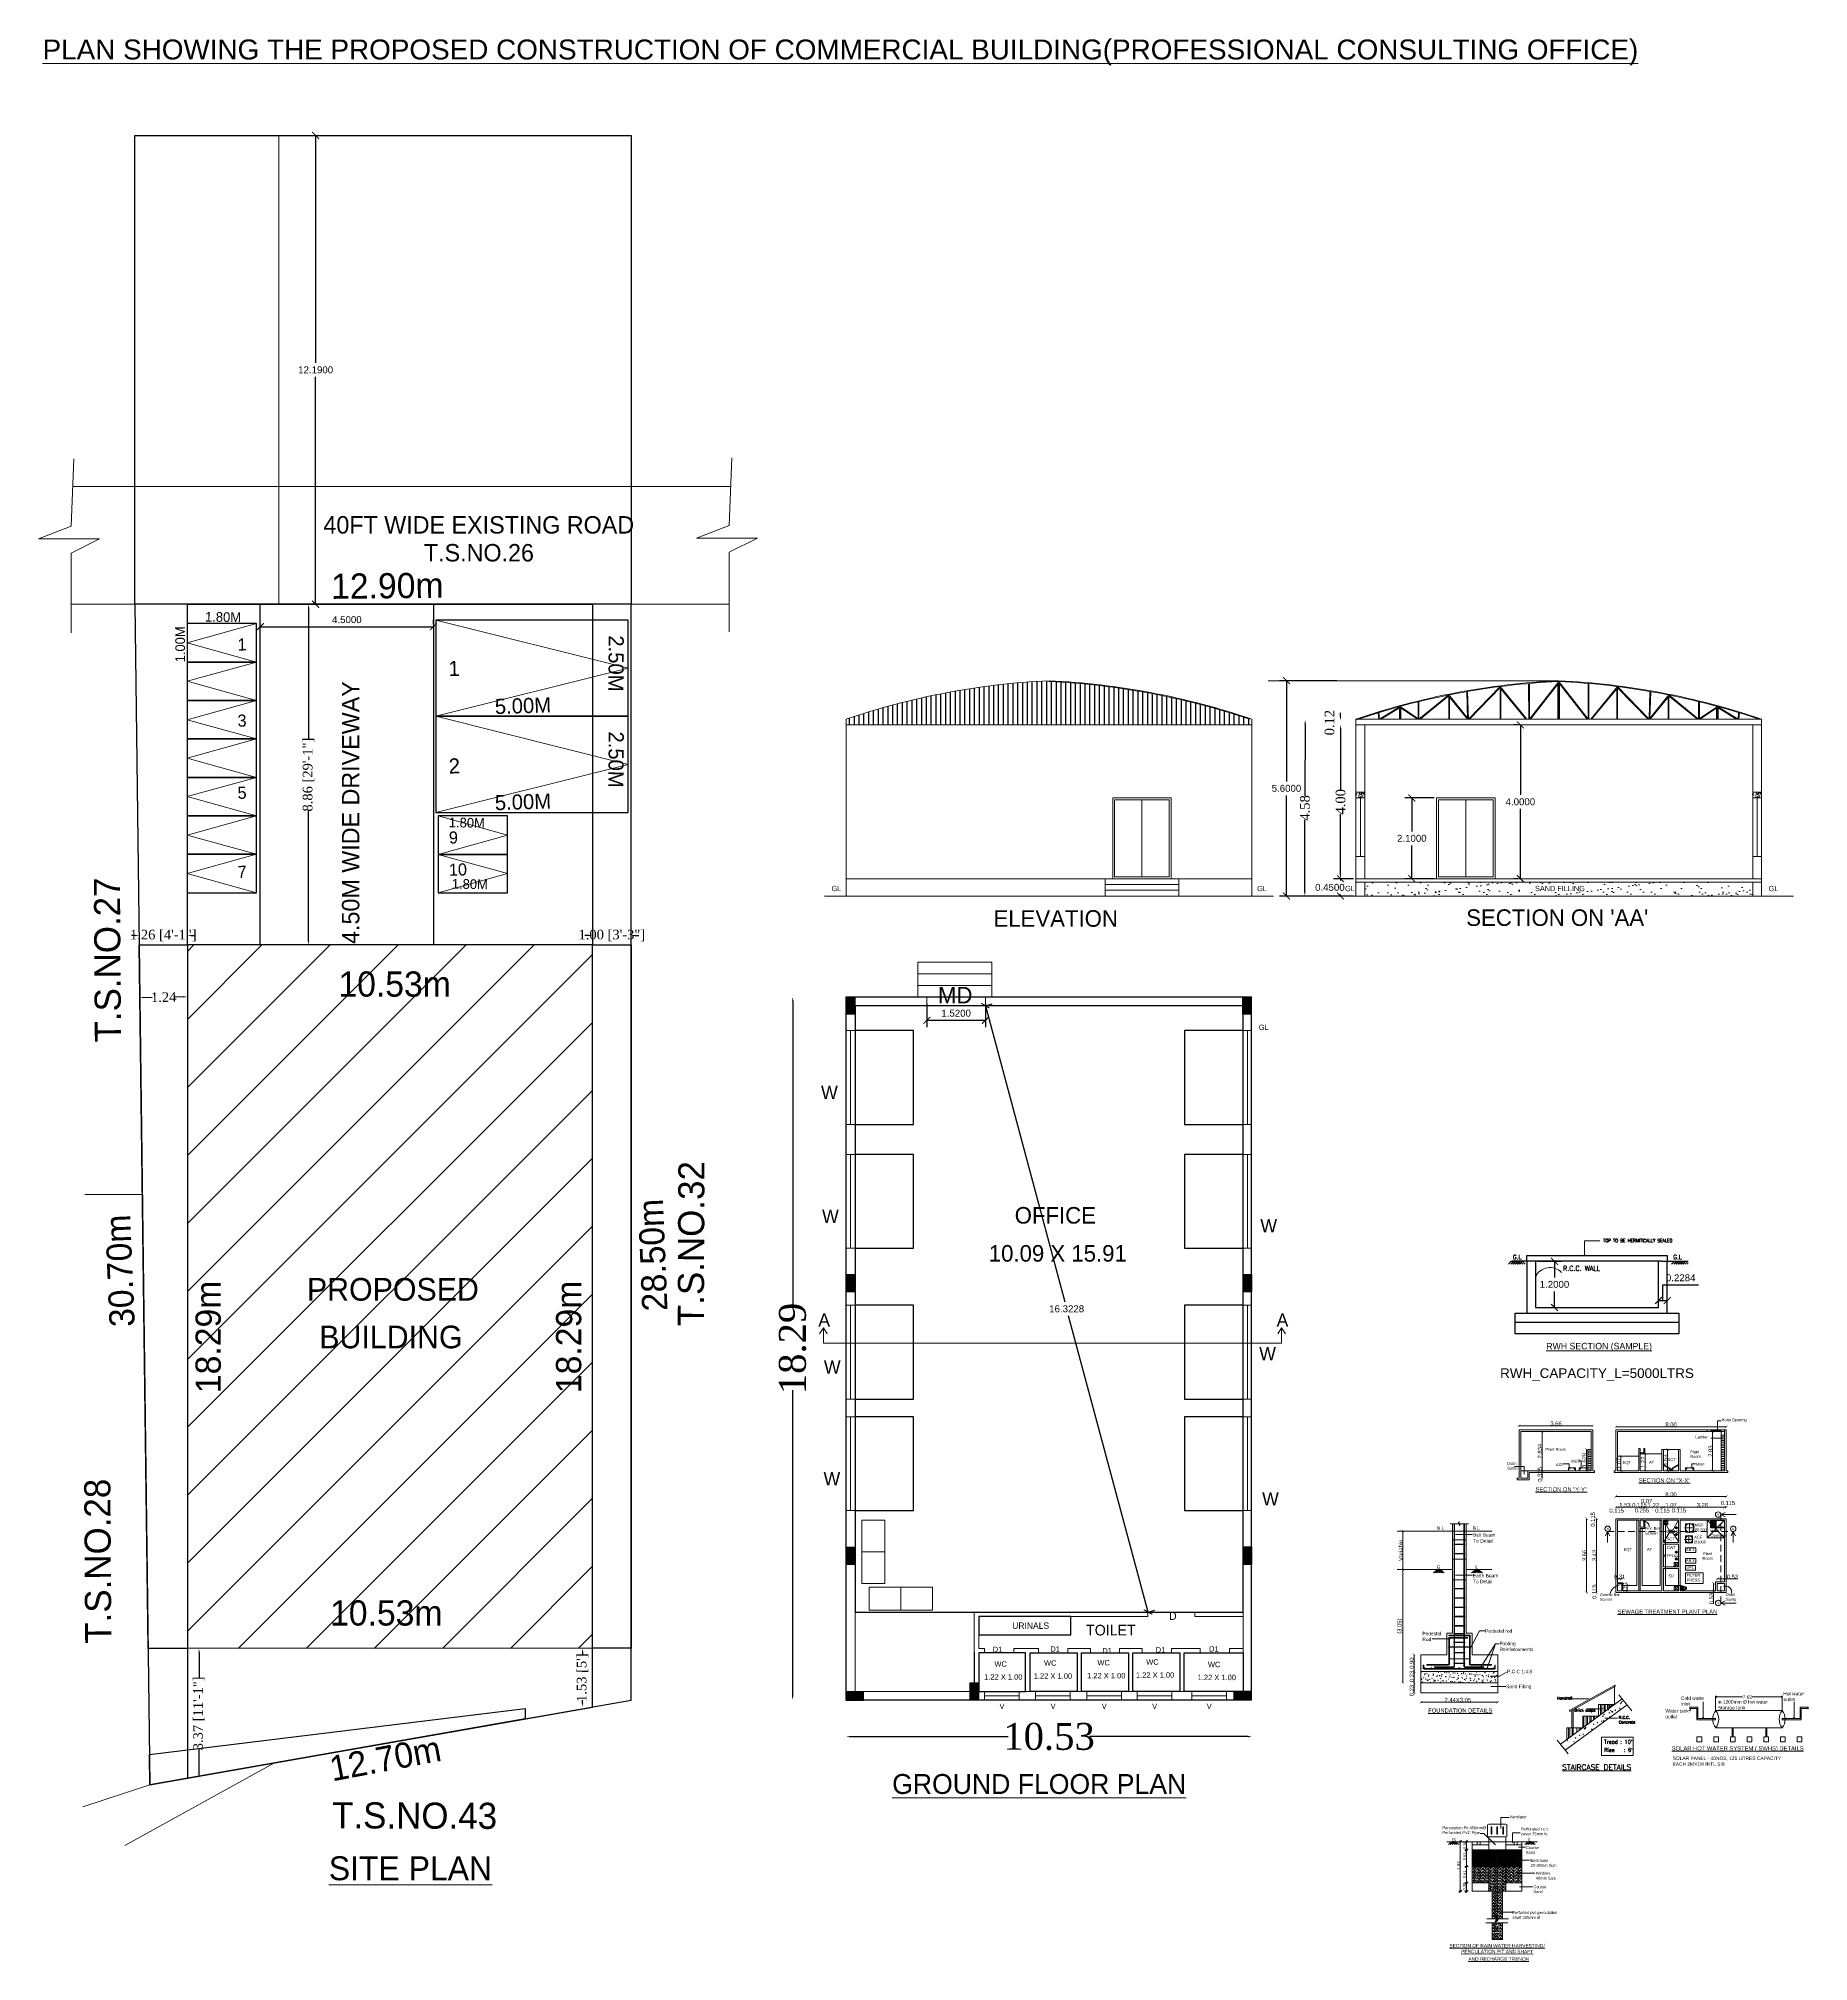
# Model space of a CAD drawing. Header units: metres. Extents: x -3129379 to 8446, y 1795 to 1612176.
# Drawn here: x -1560494.9 to -1560448.9, y 43121.3 to 43171.4 of the extents above; entities that cross this region are included whole.
import ezdxf

# ---------------------------------------------------------------- set-up
doc = ezdxf.new("R2010")
doc.units = ezdxf.units.M
doc.header["$LTSCALE"] = 750
doc.header["$MEASUREMENT"] = 0
doc.header["$PDMODE"] = 35
doc.header["$PDSIZE"] = 50
for name, pattern in [('HIDDEN', [0.375, 0.25, -0.125]), ('HIDDENX2', [0.75, 0.5, -0.25]), ('PHANTOM2', [1.25, 0.625, -0.125, 0.125, -0.125, 0.125, -0.125])]:
    doc.linetypes.add(name, pattern=pattern)
doc.layers.get('0').update_dxf_attribs({"lineweight": 5})
doc.layers.get('Defpoints').update_dxf_attribs({"lineweight": 0})
for name, color, linetype, plot in [('BLK_1_FLR_0_BLT_UP_AREA', 1, 'Continuous', False), ('PARKING_SLOT', 30, 'Continuous', False), ('TWO_WHEELER_PARKING', 2, 'Continuous', False)]:
    doc.layers.add(name, color=color, linetype=linetype, plot=plot)
for name, color, linetype in [('BLK_1_FLR_0_EXIT_WIDTH_DOOR', 2, 'Continuous'), ('BLK_1_FLR_0_REGULAR_ROOM_1', 117, 'Continuous'), ('BLK_1_FLR_0_ROOM_1_LIGHT_VENTILATION_1', 232, 'Continuous'), ('BLK_1_FLR_0_SP_WC', 233, 'Continuous'), ('BLK_1_FLR_0_WATER_CLOSET', 213, 'Continuous'), ('BLK_1_FLR_1_URINAL', 235, 'Continuous'), ('BLK_1_FLR_1_WC_BATH_HT', 223, 'Continuous'), ('BLK_1_HT_OF_BLDG', 5, 'Continuous'), ('BLK_1_LVL_0_FRONT_SETBACK', 2, 'Continuous'), ('BLK_1_LVL_0_REAR_SETBACK', 11, 'Continuous'), ('BLK_1_LVL_0_SIDE_SETBACK1', 171, 'Continuous'), ('BLK_1_LVL_0_SIDE_SETBACK2', 102, 'Continuous'), ('BLK_1_PLINTH_HEIGHT', 7, 'Continuous'), ('DIM', 9, 'Continuous'), ('DRIVEWAY', 6, 'Continuous'), ('OPEN_PARKING', 203, 'Continuous'), ('PLOT_BOUNDARY', 70, 'Continuous'), ('RWH', 130, 'Continuous'), ('SURRENDER_ROAD_WIDTH', 2, 'Continuous'), ('TE', 7, 'Continuous'), ('WAL', 1, 'Continuous')]:
    doc.layers.add(name, color=color, linetype=linetype)
for name, color, linetype, lineweight in [('BLK_1_FLR_0_WASH', 243, 'Continuous', 5), ('BLK_1_LVL_0_BLDG_FOOT_PRINT', 1, 'Continuous', 5), ('DIST_EXIT', 7, 'Continuous', 0), ('ED', 30, 'Continuous', 0), ('FURN', 33, 'Continuous', 18), ('ROAD_WIDTH', 1, 'Continuous', 0), ('TEXT', 2, 'Continuous', 20), ('wall', 7, 'Continuous', 30)]:
    doc.layers.add(name, color=color, linetype=linetype, lineweight=lineweight)
doc.styles.add('ANAND', font='times.ttf')
doc.styles.add('ARIAL', font='romand.shx', dxfattribs={"width": 0.85})
doc.styles.add('S2', font='GOTHIC.TTF')
doc.styles.get("Standard").update_dxf_attribs({"font": 'arial.ttf'})
doc.styles.add('T', font='ROMAND.shx', dxfattribs={"width": 0.9, "height": 10})
doc.styles.add('T1', font='ROMANS.shx', dxfattribs={"width": 0.96, "height": 4})
doc.styles.add('UATEXT', font='GOTHIC.TTF')
doc.dimstyles.get("Standard").update_dxf_attribs({"dimtxt": 0.18, "dimasz": 0.18, "dimexe": 0.18, "dimexo": 0.0625, "dimgap": 0.09, "dimtad": 1, "dimtih": 1, "dimtoh": 1, "dimdec": 4, "dimzin": 0, "dimdsep": 46, "dimtxsty": 'Standard', "dimblk": 'ARCHTICK', "dimcen": 0.09, "dimadec": 0, "dimazin": 0, "dimtfac": 1, "dimtdec": 4, "dimtofl": 0, "dimtmove": 0, "dimatfit": 3, "dimldrblk": 'ARCHTICK', "dimfxl": 0, "dimtolj": 1, "dimtzin": 0, "dimarcsym": 0})
doc.dimstyles.new('STANDARD$0', dxfattribs={"dimtxt": 0.25, "dimasz": 0.1, "dimexe": 2, "dimexo": 2, "dimgap": 0, "dimtad": 0, "dimzin": 0, "dimdsep": 46, "dimtxsty": 'ANAND', "dimcen": 0.0625, "dimdle": 2.5, "dimse1": 1, "dimse2": 1, "dimclrd": 2, "dimclre": 9, "dimadec": 0, "dimazin": 0, "dimtfac": 1, "dimtix": 1, "dimtofl": 0, "dimtmove": 2, "dimatfit": 3, "dimldrblk": 'OBLIQUE', "dimfxl": 0, "dimtolj": 1, "dimtzin": 0, "dimarcsym": 0})

# ---------------------------------------------------------------- blocks, each defined once
blk = doc.blocks.new('ARROW2')
at = {"layer": 'FURN'}
for points in [[(0, 0, 0, 1.41, 0), (-4, 4, 1.41, 1.41, 0)], [(0, 0, 0, 1.41, 0), (4, 4, 1.41, 1.41, 0)]]:
    blk.add_lwpolyline(points, format="xyseb", dxfattribs=at)
blk = doc.blocks.new('_ArchTick')
at = {"color": 0, "linetype": 'ByBlock', "const_width": 0.15}
blk.add_lwpolyline([(-0.5, -0.5), (0.5, 0.5)], dxfattribs=at)
blk = doc.blocks.new('*D102')
at = {"layer": 'Defpoints', "color": 0}
for p in [(-1560452.549, 43138.537), (-1560452.777, 43138.356), (-1560452.549, 43138.356)]:
    blk.add_point(p, dxfattribs=at)
at = {"layer": 'ED', "color": 0, "lineweight": -2}
for p, q in [((-1560452.663, 43138.537), (-1560452.663, 43138.945)), ((-1560452.663, 43138.945), (-1560451.736, 43138.945)), ((-1560452.777, 43138.419), (-1560452.777, 43138.717)), ((-1560452.777, 43138.537), (-1560452.549, 43138.537)), ((-1560452.549, 43138.419), (-1560452.549, 43138.717))]:
    blk.add_line(p, q, dxfattribs=at)
at = {"layer": 'ED', "color": 0, "lineweight": -2, "xscale": 0.18, "yscale": 0.18, "zscale": 0.18, "rotation": 180}
blk.add_blockref('_ArchTick', (-1560452.777, 43138.537), dxfattribs=at)
at = {"layer": 'ED', "color": 0, "lineweight": -2, "xscale": 0.18, "yscale": 0.18, "zscale": 0.18}
blk.add_blockref('_ArchTick', (-1560452.549, 43138.537), dxfattribs=at)
at = {"layer": 'ED', "color": 0, "insert": (-1560452.2, 43139.127), "char_height": 0.18, "attachment_point": 5}
blk.add_mtext('\\A1;0.2284', dxfattribs=at)
blk = doc.blocks.new('*D103')
at = {"layer": 'Defpoints', "color": 0}
for p in [(-1560455.973, 43139.556), (-1560455.481, 43139.556), (-1560455.973, 43138.356)]:
    blk.add_point(p, dxfattribs=at)
at = {"layer": 'RWH', "color": 0, "lineweight": -2}
for p, q in [((-1560455.911, 43139.556), (-1560455.301, 43139.556)), ((-1560455.481, 43139.556), (-1560455.481, 43139.138)), ((-1560455.481, 43138.356), (-1560455.481, 43138.774)), ((-1560455.911, 43138.356), (-1560455.301, 43138.356))]:
    blk.add_line(p, q, dxfattribs=at)
at = {"layer": 'RWH', "color": 0, "lineweight": -2, "xscale": 0.18, "yscale": 0.18, "zscale": 0.18}
for p, rotation in [((-1560455.481, 43139.556), 90), ((-1560455.481, 43138.356), 270)]:
    blk.add_blockref('_ArchTick', p, dxfattribs=dict(at, rotation=rotation))
at = {"layer": 'RWH', "color": 0, "insert": (-1560455.481, 43138.956), "char_height": 0.18, "attachment_point": 5}
blk.add_mtext('\\A1;1.2000', dxfattribs=at)
blk = doc.blocks.new('column')
h = blk.add_hatch(color=256)
h.dxf.hatch_style = 1
h.paths.add_polyline_path([(-1560474.324, 43120.602), (-1560474.554, 43120.602), (-1560474.554, 43120.152), (-1560474.324, 43120.152)])
blk.add_lwpolyline([(-1560474.554, 43120.152), (-1560474.324, 43120.152), (-1560474.324, 43120.602), (-1560474.554, 43120.602)], close=True)
blk = doc.blocks.new('*D104')
at = {"layer": 'BLK_1_PLINTH_HEIGHT', "color": 0, "lineweight": -2}
for p, q in [((-1560460.705, 43149.505), (-1560461.221, 43149.505)), ((-1560461.041, 43149.505), (-1560461.041, 43149.461)), ((-1560460.705, 43149.055), (-1560461.221, 43149.055)), ((-1560461.041, 43149.055), (-1560461.041, 43149.098))]:
    blk.add_line(p, q, dxfattribs=at)
at = {"layer": 'Defpoints', "color": 0}
for p in [(-1560461.041, 43149.505), (-1560460.642, 43149.505), (-1560460.642, 43149.055)]:
    blk.add_point(p, dxfattribs=at)
at = {"layer": 'BLK_1_PLINTH_HEIGHT', "color": 0, "lineweight": -2, "xscale": 0.18, "yscale": 0.18, "zscale": 0.18}
for p, rotation in [((-1560461.041, 43149.505), 90), ((-1560461.041, 43149.055), 270)]:
    blk.add_blockref('_ArchTick', p, dxfattribs=dict(at, rotation=rotation))
at = {"layer": 'BLK_1_PLINTH_HEIGHT', "color": 0, "insert": (-1560461.319, 43149.28), "char_height": 0.18, "attachment_point": 5}
blk.add_mtext('\\A1;0.4500', dxfattribs=at)
blk = doc.blocks.new('*D105')
at = {"color": 2, "linetype": 'PHANTOM2', "lineweight": -2}
for p, q in [((-1560461.041, 43153.405), (-1560461.041, 43151.818)), ((-1560461.041, 43149.605), (-1560461.041, 43151.191))]:
    blk.add_line(p, q, dxfattribs=at)
at = {"color": 2}
for points in [[(-1560461.058, 43153.405), (-1560461.024, 43153.405), (-1560461.041, 43153.505)], [(-1560461.058, 43149.605), (-1560461.024, 43149.605), (-1560461.041, 43149.505)]]:
    blk.add_solid(points, dxfattribs=at)
at = {"layer": 'Defpoints', "color": 0}
for p in [(-1560461.041, 43153.505), (-1560460.642, 43153.505), (-1560460.642, 43149.505)]:
    blk.add_point(p, dxfattribs=at)
at = {"color": 0, "insert": (-1560461.041, 43151.505), "char_height": 0.25, "attachment_point": 5, "rotation": 90, "style": 'ANAND'}
blk.add_mtext('\\A1;4.00', dxfattribs=at)
blk = doc.blocks.new('_Oblique')
at = {"color": 0, "linetype": 'ByBlock', "lineweight": -2}
blk.add_line((-0.5, -0.5), (0.5, 0.5), dxfattribs=at)
blk = doc.blocks.new('*D106')
at = {"color": 2, "linetype": 'PHANTOM2', "lineweight": -2}
for p, q in [((-1560461.041, 43153.723), (-1560461.041, 43153.823)), ((-1560461.041, 43153.405), (-1560461.041, 43153.305))]:
    blk.add_line(p, q, dxfattribs=at)
at = {"color": 2}
for points in [[(-1560461.058, 43153.723), (-1560461.024, 43153.723), (-1560461.041, 43153.623)], [(-1560461.058, 43153.405), (-1560461.024, 43153.405), (-1560461.041, 43153.505)]]:
    blk.add_solid(points, dxfattribs=at)
at = {"layer": 'Defpoints', "color": 0}
for p in [(-1560461.041, 43153.623), (-1560460.68, 43153.623), (-1560460.642, 43153.505)]:
    blk.add_point(p, dxfattribs=at)
at = {"color": 0, "insert": (-1560461.327, 43153.564), "char_height": 0.25, "attachment_point": 5, "rotation": 90, "style": 'ANAND'}
blk.add_mtext('\\A1;0.12', dxfattribs=at)
blk = doc.blocks.new('*D107')
at = {"color": 2, "linetype": 'PHANTOM2', "lineweight": -2}
for p, q in [((-1560461.964, 43153.537), (-1560461.967, 43151.656)), ((-1560461.97, 43149.156), (-1560461.968, 43151.037))]:
    blk.add_line(p, q, dxfattribs=at)
at = {"color": 2}
for points in [[(-1560461.981, 43153.537), (-1560461.948, 43153.537), (-1560461.964, 43153.637)], [(-1560461.987, 43149.156), (-1560461.954, 43149.156), (-1560461.971, 43149.056)]]:
    blk.add_solid(points, dxfattribs=at)
at = {"layer": 'Defpoints', "color": 0}
for p in [(-1560461.964, 43153.637), (-1560460.636, 43153.636), (-1560460.642, 43149.055)]:
    blk.add_point(p, dxfattribs=at)
at = {"color": 0, "insert": (-1560461.967, 43151.347), "char_height": 0.25, "attachment_point": 5, "rotation": 89.9194, "style": 'ANAND'}
blk.add_mtext('\\A1;4.58', dxfattribs=at)
blk = doc.blocks.new('*D108')
at = {"color": 2, "linetype": 'PHANTOM2', "lineweight": -2}
for p, q in [((-1560473.792, 43127.196), (-1560469.679, 43127.196)), ((-1560463.447, 43127.196), (-1560467.56, 43127.196))]:
    blk.add_line(p, q, dxfattribs=at)
at = {"color": 2}
for points in [[(-1560473.792, 43127.213), (-1560473.792, 43127.179), (-1560473.892, 43127.196)], [(-1560463.447, 43127.213), (-1560463.447, 43127.179), (-1560463.347, 43127.196)]]:
    blk.add_solid(points, dxfattribs=at)
at = {"layer": 'Defpoints', "color": 0}
for p in [(-1560473.892, 43127.996), (-1560463.347, 43127.996), (-1560463.347, 43127.196)]:
    blk.add_point(p, dxfattribs=at)
at = {"color": 0, "insert": (-1560468.619, 43127.196), "char_height": 0.7, "attachment_point": 5, "style": 'ANAND'}
blk.add_mtext('\\A1;10.53', dxfattribs=at)
blk = doc.blocks.new('*D109')
at = {"color": 2, "linetype": 'PHANTOM2', "lineweight": -2}
for p, q in [((-1560475.284, 43146.333), (-1560475.284, 43138.37)), ((-1560475.284, 43128.247), (-1560475.284, 43136.21))]:
    blk.add_line(p, q, dxfattribs=at)
at = {"color": 2}
for points in [[(-1560475.3, 43146.333), (-1560475.267, 43146.333), (-1560475.284, 43146.433)], [(-1560475.3, 43128.247), (-1560475.267, 43128.247), (-1560475.284, 43128.147)]]:
    blk.add_solid(points, dxfattribs=at)
at = {"layer": 'Defpoints', "color": 0}
for p in [(-1560475.284, 43146.433), (-1560473.893, 43146.433), (-1560473.893, 43128.147)]:
    blk.add_point(p, dxfattribs=at)
at = {"color": 0, "insert": (-1560475.284, 43137.29), "char_height": 0.7, "attachment_point": 5, "rotation": 90, "style": 'ANAND'}
blk.add_mtext('\\A1;18.29', dxfattribs=at)
blk = doc.blocks.new('*D110')
at = {"color": 2, "linetype": 'PHANTOM2', "lineweight": -2}
for p, q in [((-1560492.155, 43146.418), (-1560491.93, 43146.421)), ((-1560491.115, 43146.432), (-1560491.34, 43146.429))]:
    blk.add_line(p, q, dxfattribs=at)
at = {"color": 2}
for points in [[(-1560492.155, 43146.435), (-1560492.154, 43146.402), (-1560492.255, 43146.417)], [(-1560491.115, 43146.448), (-1560491.115, 43146.415), (-1560491.015, 43146.433)]]:
    blk.add_solid(points, dxfattribs=at)
at = {"layer": 'Defpoints', "color": 0}
for p in [(-1560492.255, 43146.417), (-1560492.255, 43146.417), (-1560491.015, 43146.433)]:
    blk.add_point(p, dxfattribs=at)
at = {"color": 0, "insert": (-1560491.635, 43146.425), "char_height": 0.25, "attachment_point": 5, "rotation": 0.7308, "style": 'ANAND'}
blk.add_mtext('\\A1;1.24', dxfattribs=at)
blk = doc.blocks.new('STP')
at = {"linetype": 'Continuous'}
for p, q in [((2933.72, -2948.42), (2939.05, -2948.42)), ((2935.39, -2951.67), (2935.39, -2948.83)), ((2940.71, -2948.49), (2948.69, -2948.49)), ((2947.7, -2951.67), (2947.7, -2948.83)), ((2938.59, -2951.67), (2938.59, -2950.14)), ((2944.45, -2950.13), (2944.45, -2951.67)), ((2935.39, -2951.67), (2935.39, -2952.2)), ((2941.08, -2950.6), (2941.08, -2951.67)), ((2942.83, -2950.44), (2942.83, -2951.67)), ((2940.71, -2953.52), (2948.69, -2953.52)), ((2940.71, -2954.3), (2940.83, -2954.3)), ((2940.83, -2954.3), (2942.37, -2954.3)), ((2942.37, -2954.3), (2942.48, -2954.3)), ((2942.48, -2954.3), (2942.74, -2954.3)), ((2942.74, -2954.3), (2942.81, -2954.3)), ((2942.81, -2954.3), (2944.04, -2954.3)), ((2944.04, -2954.3), (2944.16, -2954.3)), ((2944.16, -2954.3), (2945.23, -2954.3)), ((2945.23, -2954.3), (2945.35, -2954.3)), ((2945.35, -2954.3), (2948.57, -2954.3)), ((2948.57, -2954.3), (2948.69, -2954.3)), ((2938.6, -2960.46), (2938.6, -2955.13)), ((2939.32, -2955.13), (2939.32, -2955.24)), ((2939.32, -2955.24), (2939.32, -2960.34)), ((2940.83, -2959.47), (2941.14, -2959.47)), ((2941.53, -2959.83), (2941.53, -2960.34)), ((2947.76, -2959.8), (2947.76, -2960.34)), ((2948.03, -2959.48), (2948.57, -2959.48)), ((2948.57, -2959.48), (2949.52, -2959.48)), ((2939.32, -2960.34), (2939.32, -2960.46)), ((2947.76, -2960.34), (2947.76, -2961.29))]:
    blk.add_line(p, q, dxfattribs=at)
for p, q in [((2933.72, -2948.72), (2933.72, -2952.2)), ((2939.05, -2948.72), (2933.72, -2948.72)), ((2933.84, -2948.83), (2933.84, -2952.2)), ((2938.93, -2948.83), (2933.84, -2948.83)), ((2938.93, -2948.83), (2938.93, -2951.67)), ((2939.05, -2948.72), (2939.05, -2951.67)), ((2940.71, -2948.72), (2940.71, -2951.67)), ((2940.71, -2948.72), (2947.3, -2948.72)), ((2940.83, -2948.83), (2947.3, -2948.83)), ((2940.83, -2948.83), (2940.83, -2951.67)), ((2947.3, -2948.72), (2947.3, -2948.83)), ((2948.57, -2948.72), (2948.57, -2951.67)), ((2948.57, -2948.72), (2948.69, -2948.72)), ((2948.69, -2948.72), (2948.69, -2951.67)), ((2942.37, -2950.06), (2942.48, -2950.06)), ((2942.37, -2950.06), (2942.37, -2951.67)), ((2942.48, -2950.06), (2942.48, -2951.67)), ((2942.48, -2950.36), (2942.74, -2950.36)), ((2942.74, -2950.06), (2942.74, -2950.36)), ((2942.74, -2950.06), (2942.81, -2950.06)), ((2942.81, -2950.06), (2942.81, -2950.44)), ((2944.04, -2950.13), (2944.16, -2950.13)), ((2944.04, -2950.13), (2944.04, -2951.67)), ((2944.16, -2950.13), (2944.16, -2951.67)), ((2944.16, -2950.13), (2945.23, -2950.13)), ((2945.23, -2950.13), (2945.23, -2951.67)), ((2945.23, -2950.13), (2945.35, -2950.13)), ((2945.35, -2950.13), (2945.35, -2951.67)), ((2934.35, -2951.67), (2933.84, -2951.67)), ((2934.35, -2951.67), (2934.35, -2952.2)), ((2938.93, -2951.67), (2934.35, -2951.67)), ((2934.46, -2951.78), (2934.46, -2952.32)), ((2939.18, -2951.78), (2934.46, -2951.78)), ((2937.38, -2951.46), (2937.38, -2951.56)), ((2937.38, -2951.56), (2937.4, -2951.56)), ((2937.4, -2951.46), (2937.4, -2951.56)), ((2937.71, -2951.46), (2937.71, -2951.56)), ((2937.74, -2951.56), (2937.71, -2951.56)), ((2937.74, -2951.46), (2937.74, -2951.56)), ((2938.14, -2951.46), (2938.14, -2951.56)), ((2938.14, -2951.56), (2938.17, -2951.56)), ((2938.17, -2951.46), (2938.17, -2951.56)), ((2938.58, -2951.46), (2938.58, -2951.56)), ((2938.6, -2951.56), (2938.58, -2951.56)), ((2938.6, -2951.46), (2938.6, -2951.56)), ((2939.18, -2951.67), (2939.05, -2951.67)), ((2939.18, -2951.67), (2939.18, -2951.78)), ((2940.59, -2951.67), (2940.59, -2951.78)), ((2940.59, -2951.67), (2940.71, -2951.67)), ((2940.59, -2951.78), (2948.81, -2951.78)), ((2940.83, -2950.6), (2942.37, -2950.6)), ((2940.83, -2951.67), (2942.37, -2951.67)), ((2942.81, -2950.44), (2942.48, -2950.44)), ((2942.48, -2951.67), (2944.04, -2951.67)), ((2942.81, -2950.44), (2944.04, -2950.44)), ((2944.63, -2951.48), (2944.16, -2951.21)), ((2944.57, -2951.51), (2944.16, -2951.28)), ((2944.16, -2951.67), (2945.23, -2951.67)), ((2944.57, -2951.67), (2944.57, -2951.51)), ((2944.63, -2951.61), (2944.63, -2951.48)), ((2944.63, -2951.61), (2944.76, -2951.61)), ((2944.76, -2951.48), (2945.23, -2951.21)), ((2944.76, -2951.61), (2944.76, -2951.48)), ((2944.82, -2951.51), (2945.23, -2951.28)), ((2944.82, -2951.67), (2944.82, -2951.51)), ((2945.35, -2951.67), (2948.57, -2951.67)), ((2945.74, -2951.46), (2945.74, -2951.67)), ((2945.74, -2951.46), (2946.35, -2951.46)), ((2945.81, -2951.46), (2945.81, -2951.56)), ((2945.81, -2951.56), (2945.84, -2951.56)), ((2945.84, -2951.46), (2945.84, -2951.56)), ((2946.25, -2951.46), (2946.25, -2951.56)), ((2946.25, -2951.56), (2946.27, -2951.56)), ((2946.27, -2951.46), (2946.27, -2951.56)), ((2946.35, -2951.46), (2946.35, -2951.67)), ((2948.69, -2951.67), (2948.81, -2951.67)), ((2948.81, -2951.67), (2948.81, -2951.78)), ((2933.59, -2952.2), (2933.59, -2952.32)), ((2933.72, -2952.2), (2933.59, -2952.2)), ((2933.59, -2952.32), (2934.46, -2952.32)), ((2934.35, -2952.2), (2933.84, -2952.2)), ((2940.71, -2955.13), (2940.71, -2960.46)), ((2948.69, -2955.13), (2940.71, -2955.13)), ((2940.83, -2955.24), (2940.83, -2959.75)), ((2942.37, -2955.24), (2940.83, -2955.24)), ((2942.23, -2955.24), (2942.23, -2959.96)), ((2942.37, -2955.24), (2942.37, -2960.34)), ((2942.74, -2955.24), (2942.48, -2955.24)), ((2942.48, -2955.24), (2942.48, -2955.75)), ((2942.74, -2955.75), (2942.48, -2955.75)), ((2942.48, -2955.83), (2942.48, -2960.34)), ((2942.81, -2955.83), (2942.48, -2955.83)), ((2942.62, -2955.83), (2942.62, -2959.96)), ((2942.74, -2955.75), (2942.74, -2955.24)), ((2942.81, -2955.83), (2942.81, -2955.24)), ((2944.04, -2955.24), (2942.81, -2955.24)), ((2943.91, -2959.96), (2943.91, -2955.24)), ((2944.04, -2960.34), (2944.04, -2955.24)), ((2944.47, -2955.55), (2944.16, -2955.24)), ((2944.57, -2955.95), (2944.16, -2955.24)), ((2945.23, -2955.24), (2944.16, -2955.24)), ((2944.16, -2956.86), (2944.16, -2955.24)), ((2944.47, -2955.24), (2944.16, -2955.55)), ((2944.47, -2955.55), (2944.16, -2955.55)), ((2944.29, -2959.96), (2944.29, -2955.24)), ((2944.47, -2955.55), (2944.47, -2955.24)), ((2944.82, -2955.95), (2944.57, -2955.95)), ((2944.57, -2955.95), (2944.57, -2956.16)), ((2944.82, -2955.95), (2945.23, -2955.24)), ((2944.82, -2956.16), (2944.82, -2955.95)), ((2945.23, -2956.86), (2945.23, -2955.24)), ((2948.57, -2955.24), (2945.35, -2955.24)), ((2945.35, -2960.34), (2945.35, -2955.24)), ((2946.34, -2955.5), (2945.73, -2955.5)), ((2945.73, -2955.5), (2945.73, -2956.11)), ((2946.34, -2956.11), (2946.34, -2955.5)), ((2947.3, -2956.52), (2947.3, -2955.24)), ((2947.55, -2955.78), (2947.55, -2955.24)), ((2948.57, -2955.27), (2947.55, -2955.27)), ((2948.57, -2955.75), (2947.55, -2955.75)), ((2948.57, -2955.78), (2947.55, -2955.78)), ((2947.6, -2955.75), (2947.6, -2955.27)), ((2947.65, -2955.75), (2947.65, -2955.27)), ((2947.7, -2955.75), (2947.7, -2955.27)), ((2947.75, -2955.75), (2947.75, -2955.27)), ((2947.81, -2955.75), (2947.81, -2955.27)), ((2947.86, -2955.75), (2947.86, -2955.27)), ((2947.91, -2955.75), (2947.91, -2955.27)), ((2947.96, -2955.75), (2947.96, -2955.27)), ((2948.57, -2959.69), (2948.57, -2955.24)), ((2948.69, -2960.46), (2948.69, -2955.13)), ((2944.57, -2956.16), (2944.16, -2956.86)), ((2945.23, -2956.86), (2944.16, -2956.86)), ((2945.23, -2956.98), (2944.16, -2956.98)), ((2944.16, -2958.6), (2944.16, -2956.98)), ((2944.57, -2956.16), (2944.82, -2956.16)), ((2944.82, -2956.16), (2945.23, -2956.77)), ((2945.23, -2958.6), (2945.23, -2956.98)), ((2945.73, -2956.11), (2946.34, -2956.11)), ((2946.24, -2956.36), (2945.73, -2956.36)), ((2945.73, -2956.36), (2945.73, -2956.87)), ((2945.73, -2956.87), (2946.24, -2956.87)), ((2946.49, -2957.24), (2945.73, -2957.24)), ((2945.73, -2957.24), (2945.73, -2957.57)), ((2946.24, -2956.87), (2946.24, -2956.36)), ((2946.49, -2957.57), (2946.49, -2957.24)), ((2948.57, -2956.52), (2947.3, -2956.52)), ((2944.16, -2958.6), (2945.23, -2958.6)), ((2944.16, -2958.72), (2945.23, -2958.72)), ((2944.16, -2960.34), (2944.16, -2958.72)), ((2944.93, -2958.3), (2945.23, -2958.3)), ((2944.93, -2958.6), (2944.93, -2958.3)), ((2944.93, -2958.3), (2945.23, -2958.6)), ((2944.93, -2958.6), (2945.23, -2958.3)), ((2945.23, -2960.34), (2945.23, -2958.72)), ((2945.73, -2957.57), (2946.49, -2957.57)), ((2946.49, -2958), (2945.73, -2958)), ((2945.73, -2958), (2945.73, -2958.33)), ((2945.73, -2958.33), (2946.49, -2958.33)), ((2946.46, -2958.51), (2945.73, -2958.51)), ((2945.73, -2958.51), (2945.73, -2958.84)), ((2946.46, -2958.84), (2946.46, -2958.51)), ((2946.49, -2958.33), (2946.49, -2958)), ((2940.83, -2959.75), (2941.21, -2959.75)), ((2940.83, -2959.83), (2940.83, -2960.34)), ((2940.83, -2959.83), (2941.14, -2959.83)), ((2941.14, -2959.83), (2941.14, -2960.34)), ((2941.21, -2959.75), (2941.21, -2960.34)), ((2941.21, -2959.96), (2942.23, -2959.96)), ((2942.62, -2959.96), (2943.91, -2959.96)), ((2944.29, -2959.96), (2945.42, -2959.96)), ((2944.93, -2960.03), (2945.23, -2960.03)), ((2944.93, -2960.34), (2944.93, -2960.03)), ((2944.93, -2960.03), (2945.23, -2960.34)), ((2944.93, -2960.34), (2945.23, -2960.03)), ((2945.42, -2959.96), (2945.81, -2960.08)), ((2945.42, -2959.96), (2945.42, -2960.34)), ((2945.5, -2959.98), (2945.5, -2960.31)), ((2945.58, -2960.01), (2945.58, -2960.29)), ((2945.65, -2960.03), (2945.65, -2960.26)), ((2945.73, -2958.84), (2946.46, -2958.84)), ((2947.01, -2959.04), (2945.73, -2959.04)), ((2945.73, -2959.04), (2945.73, -2959.82)), ((2945.73, -2959.82), (2947.01, -2959.82)), ((2945.73, -2960.06), (2945.73, -2960.24)), ((2945.81, -2960.08), (2945.81, -2960.21)), ((2947.01, -2959.82), (2947.01, -2959.04)), ((2947.92, -2959.69), (2948.57, -2959.69)), ((2947.92, -2960.34), (2947.92, -2959.69)), ((2948.03, -2959.8), (2948.57, -2959.8)), ((2948.03, -2960.34), (2948.03, -2959.8)), ((2948.57, -2960.34), (2948.57, -2959.8)), ((2940.71, -2960.46), (2948.69, -2960.46)), ((2940.83, -2960.34), (2941.14, -2960.34)), ((2941.21, -2960.34), (2944.04, -2960.34)), ((2944.16, -2960.34), (2945.23, -2960.34)), ((2945.35, -2960.34), (2947.92, -2960.34)), ((2945.81, -2960.21), (2945.42, -2960.34)), ((2948.03, -2960.34), (2948.57, -2960.34))]:
    blk.add_line(p, q)
at = {"linetype": 'ByBlock'}
for p, q in [((2948.57, -2948.72), (2947.3, -2948.83)), ((2948.57, -2948.83), (2947.3, -2948.72)), ((2947.3, -2948.72), (2948.57, -2948.72)), ((2947.3, -2948.83), (2948.57, -2948.83)), ((2948.31, -2948.83), (2948.31, -2951.67)), ((2938.68, -2950.14), (2938.68, -2951.67)), ((2938.68, -2950.14), (2938.93, -2950.14)), ((2938.68, -2950.25), (2938.93, -2950.25)), ((2938.68, -2950.38), (2938.93, -2950.38)), ((2948.31, -2949.09), (2948.57, -2949.09)), ((2948.31, -2949.22), (2948.57, -2949.22)), ((2948.31, -2949.35), (2948.57, -2949.35)), ((2948.31, -2949.48), (2948.57, -2949.48)), ((2948.31, -2949.61), (2948.57, -2949.61)), ((2948.31, -2949.74), (2948.57, -2949.74)), ((2948.31, -2949.87), (2948.57, -2949.87)), ((2948.31, -2949.99), (2948.57, -2949.99)), ((2948.31, -2950.12), (2948.57, -2950.12)), ((2948.31, -2950.25), (2948.57, -2950.25)), ((2948.31, -2950.38), (2948.57, -2950.38)), ((2937.81, -2951.46), (2937.3, -2951.46)), ((2937.3, -2951.46), (2937.3, -2951.67)), ((2937.81, -2951.46), (2937.81, -2951.67)), ((2938.68, -2951.46), (2938.07, -2951.46)), ((2938.07, -2951.46), (2938.07, -2951.67)), ((2938.68, -2950.51), (2938.93, -2950.51)), ((2938.68, -2950.64), (2938.93, -2950.64)), ((2938.68, -2950.77), (2938.93, -2950.77)), ((2938.68, -2950.89), (2938.93, -2950.89)), ((2938.68, -2951.02), (2938.93, -2951.02)), ((2938.68, -2951.15), (2938.93, -2951.15)), ((2938.68, -2951.28), (2938.93, -2951.28)), ((2938.68, -2951.41), (2938.93, -2951.41)), ((2938.68, -2951.54), (2938.93, -2951.54)), ((2948.31, -2950.51), (2948.57, -2950.51)), ((2948.31, -2950.64), (2948.57, -2950.64)), ((2948.31, -2950.77), (2948.57, -2950.77)), ((2948.31, -2950.89), (2948.57, -2950.89)), ((2948.31, -2951.02), (2948.57, -2951.02)), ((2948.31, -2951.15), (2948.57, -2951.15)), ((2948.31, -2951.28), (2948.57, -2951.28)), ((2948.31, -2951.41), (2948.57, -2951.41)), ((2948.31, -2951.54), (2948.57, -2951.54)), ((2948.3, -2954.83), (2948.61, -2954.67)), ((2948.3, -2954.83), (2949.4, -2954.83)), ((2948.3, -2954.83), (2948.61, -2954.99)), ((2940.12, -2956.06), (2939.96, -2956.37)), ((2940.12, -2956.06), (2940.12, -2956.86)), ((2940.12, -2956.06), (2940.28, -2956.37)), ((2949.19, -2956.06), (2949.03, -2956.37)), ((2949.19, -2956.06), (2949.19, -2956.86)), ((2949.19, -2956.06), (2949.35, -2956.37)), ((2948.3, -2961.22), (2948.61, -2961.06)), ((2948.3, -2961.22), (2948.61, -2961.38)), ((2948.3, -2961.22), (2949.4, -2961.22))]:
    blk.add_line(p, q, dxfattribs=at)
at = {"linetype": 'HIDDENX2', "ltscale": 0.25}
for p, q in [((2945.18, -2955.78), (2944.98, -2955.78)), ((2945.08, -2955.69), (2945.08, -2955.88)), ((2946.39, -2955.8), (2945.68, -2955.8)), ((2946.04, -2955.45), (2946.04, -2956.16)), ((2945.18, -2956.27), (2944.98, -2956.27)), ((2945.08, -2956.18), (2945.08, -2956.37)), ((2946.29, -2956.62), (2945.68, -2956.62)), ((2945.99, -2956.31), (2945.99, -2956.92)), ((2945.18, -2957.55), (2944.98, -2957.55)), ((2945.18, -2958.04), (2944.98, -2958.04)), ((2945.08, -2957.45), (2945.08, -2957.64)), ((2945.08, -2957.94), (2945.08, -2958.13))]:
    blk.add_line(p, q, dxfattribs=at)
at = {"linetype": 'HIDDENX2'}
for p, q in [((2947.3, -2956.52), (2948.57, -2955.24)), ((2947.3, -2955.24), (2948.57, -2956.52))]:
    blk.add_line(p, q, dxfattribs=at)
at = {"linetype": 'HIDDEN', "ltscale": 0.0025}
for p, q in [((2948.3, -2961.22), (2948.3, -2954.83)), ((2940.12, -2956.06), (2949.19, -2956.06))]:
    blk.add_line(p, q, dxfattribs=at)
at = {"linetype": 'ByBlock'}
for points in [[(2948.05, -2948.72), (2948.05, -2948.06), (2948.31, -2948.06)], [(2948.42, -2949.3), (2947.57, -2949.3)], [(2934.1, -2951.92), (2934.1, -2951.36), (2933.4, -2951.36)], [(2937.34, -2951.46), (2937.34, -2951.17), (2936.94, -2951.17)], [(2938.22, -2951.46), (2938.22, -2950.95), (2938.06, -2950.95)], [(2946.2, -2951.46), (2946.2, -2951.16), (2946.47, -2951.16)]]:
    blk.add_lwpolyline(points, dxfattribs=at)
for centre in [(2940.12, -2955.86), (2948.1, -2954.83), (2949.19, -2955.86), (2948.1, -2961.22)]:
    blk.add_circle(centre, 0.196, dxfattribs=at)
for centre, radius in [((2945.08, -2955.78), 0.0713), ((2946.04, -2955.8), 0.306), ((2945.08, -2956.27), 0.0713), ((2945.99, -2956.62), 0.255), ((2945.08, -2957.55), 0.0713), ((2945.08, -2958.04), 0.0713)]:
    blk.add_circle(centre, radius)
for centre, radius, start, end in [((2942.75, -2955.69), 0.365, 355.4009, 101.5693), ((2941.11, -2960.77), 0.854, 101.3082, 166.8591), ((2948.65, -2960.41), 0.422, 346.5285, 112.1388)]:
    blk.add_arc(centre, radius, start, end, dxfattribs=at)
at = {"linetype": 'Continuous'}
for p, xscale, yscale, zscale, rotation in [((2933.72, -2948.42), 0.1749999999999545, 0.1749999999999545, 0.1749999999999545, 180), ((2935.39, -2948.83), 0.1749999999999972, 0.1749999999999972, 0.1749999999999972, 90), ((2940.71, -2948.49), 0.1749999999999545, 0.1749999999999545, 0.1749999999999545, 180), ((2947.7, -2948.83), 0.1749999999999972, 0.1749999999999972, 0.1749999999999972, 90), ((2938.59, -2950.14), 0.1749999999999972, 0.1749999999999972, 0.1749999999999972, 90), ((2942.83, -2950.44), 0.1749999999999972, 0.1749999999999972, 0.1749999999999972, 90), ((2944.45, -2950.13), 0.1749999999999972, 0.1749999999999972, 0.1749999999999972, 90), ((2935.39, -2951.67), 0.1749999999999972, 0.1749999999999972, 0.1749999999999972, 270), ((2935.39, -2951.67), 0.1749999999999972, 0.1749999999999972, 0.1749999999999972, 90), ((2938.59, -2951.67), 0.1749999999999972, 0.1749999999999972, 0.1749999999999972, 270), ((2941.08, -2950.6), 0.1749999999999972, 0.1749999999999972, 0.1749999999999972, 90), ((2941.08, -2951.67), 0.1749999999999972, 0.1749999999999972, 0.1749999999999972, 270), ((2942.83, -2951.67), 0.1749999999999972, 0.1749999999999972, 0.1749999999999972, 270), ((2944.45, -2951.67), 0.1749999999999972, 0.1749999999999972, 0.1749999999999972, 270), ((2947.7, -2951.67), 0.1749999999999972, 0.1749999999999972, 0.1749999999999972, 270), ((2935.39, -2952.2), 0.1749999999999972, 0.1749999999999972, 0.1749999999999972, 270), ((2940.71, -2953.52), 0.1749999999999545, 0.1749999999999545, 0.1749999999999545, 180), ((2940.71, -2954.3), 0.1749999999999545, 0.1749999999999545, 0.1749999999999545, 180), ((2940.83, -2954.3), 0.1749999999999545, 0.1749999999999545, 0.1749999999999545, 180), ((2942.37, -2954.3), 0.1749999999999545, 0.1749999999999545, 0.1749999999999545, 180), ((2942.48, -2954.3), 0.1749999999999545, 0.1749999999999545, 0.1749999999999545, 180), ((2942.74, -2954.3), 0.1749999999999545, 0.1749999999999545, 0.1749999999999545, 180), ((2942.81, -2954.3), 0.1749999999999545, 0.1749999999999545, 0.1749999999999545, 180), ((2944.04, -2954.3), 0.1749999999999545, 0.1749999999999545, 0.1749999999999545, 180), ((2944.16, -2954.3), 0.1749999999999545, 0.1749999999999545, 0.1749999999999545, 180), ((2945.23, -2954.3), 0.1749999999999545, 0.1749999999999545, 0.1749999999999545, 180), ((2945.35, -2954.3), 0.1749999999999545, 0.1749999999999545, 0.1749999999999545, 180), ((2948.57, -2954.3), 0.1749999999999545, 0.1749999999999545, 0.1749999999999545, 180), ((2938.6, -2955.13), 0.1749999999999972, 0.1749999999999972, 0.1749999999999972, 90), ((2939.32, -2955.13), 0.1749999999999972, 0.1749999999999972, 0.1749999999999972, 90), ((2939.32, -2955.24), 0.1749999999999972, 0.1749999999999972, 0.1749999999999972, 90), ((2939.32, -2955.24), 0.1749999999999972, 0.1749999999999972, 0.1749999999999972, 270), ((2940.83, -2959.47), 0.1749999999999545, 0.1749999999999545, 0.1749999999999545, 180), ((2941.53, -2959.83), 0.1749999999999972, 0.1749999999999972, 0.1749999999999972, 90), ((2947.76, -2959.8), 0.1749999999999972, 0.1749999999999972, 0.1749999999999972, 90), ((2948.03, -2959.48), 0.1749999999999545, 0.1749999999999545, 0.1749999999999545, 180), ((2938.6, -2960.46), 0.1749999999999972, 0.1749999999999972, 0.1749999999999972, 270), ((2939.32, -2960.34), 0.1749999999999972, 0.1749999999999972, 0.1749999999999972, 270), ((2939.32, -2960.34), 0.1749999999999972, 0.1749999999999972, 0.1749999999999972, 90), ((2939.32, -2960.46), 0.1749999999999972, 0.1749999999999972, 0.1749999999999972, 270), ((2941.53, -2960.34), 0.1749999999999972, 0.1749999999999972, 0.1749999999999972, 270), ((2947.76, -2960.34), 0.1749999999999972, 0.1749999999999972, 0.1749999999999972, 270)]:
    blk.add_blockref('_ArchTick', p, dxfattribs=dict(at, xscale=xscale, yscale=yscale, zscale=zscale, rotation=rotation))
at = {"linetype": 'Continuous', "xscale": 0.1749999999999545, "yscale": 0.1749999999999545, "zscale": 0.1749999999999545}
for p in [(2939.05, -2948.42), (2948.69, -2948.49), (2940.83, -2954.3), (2942.37, -2954.3), (2942.48, -2954.3), (2942.74, -2954.3), (2942.81, -2954.3), (2944.04, -2954.3), (2944.16, -2954.3), (2945.23, -2954.3), (2945.35, -2954.3), (2948.57, -2954.3), (2948.69, -2953.52), (2948.69, -2954.3), (2941.14, -2959.47), (2948.57, -2959.48)]:
    blk.add_blockref('_ArchTick', p, dxfattribs=at)
at = {"lineweight": -2}
for s, height, p in [('Hoist Opening', 0.2044, (2948.35, -2948.09)), ('Plant Room', 0.204, (2935.63, -2950.22)), ('Plant', 0.204, (2946.08, -2950.4)), ('Ladder', 0.204, (2946.46, -2949.32)), ('Drain', 0.204, (2932.86, -2951.24)), ('Sump', 0.204, (2932.87, -2951.58)), ('ACF', 0.204, (2936.39, -2951.33)), ('MGF', 0.204, (2937.5, -2951.08)), ('EQT', 0.204, (2941.21, -2951.17)), ('AT', 0.204, (2943.11, -2951.16)), ('SCT', 0.204, (2944.46, -2950.96)), ('Room', 0.204, (2946.08, -2950.74)), ('MGF', 0.204, (2946.49, -2951.3)), ('X', 0.204, (2940.03, -2955.98)), ('Fine Bar', 0.204, (2942.82, -2955.93)), ('MGF', 0.204, (2946.4, -2955.69)), ('Ø1200', 0.204, (2946.41, -2956.04)), ('Hoist', 0.204, (2947.54, -2956.09)), ('Y', 0.204, (2948.01, -2954.95)), ('X', 0.204, (2949.09, -2955.97)), ('EQT', 0.204, (2941.28, -2957.45)), ('Screen', 0.204, (2942.83, -2956.28)), ('AT', 0.204, (2942.96, -2957.45)), ('SRP1&2', 0.204, (2944.29, -2956.17)), ('SCT', 0.204, (2944.39, -2956.7)), ('CWT', 0.204, (2944.39, -2957.31)), ('AB 1', 0.204, (2945.78, -2957.47)), ('ACF', 0.204, (2946.37, -2956.56)), ('Ø1000', 0.204, (2946.36, -2956.91)), ('Opening', 0.204, (2947.55, -2956.43)), ('FFP1&2', 0.204, (2944.2, -2957.9)), ('AB 2', 0.204, (2945.78, -2958.24)), ('SP1', 0.204, (2945.8, -2958.74)), ('Room', 0.204, (2946.97, -2958.1)), ('Plant', 0.204, (2947.01, -2957.76)), ('SD', 0.204, (2944.5, -2959.36)), ('FILTER', 0.204, (2945.82, -2959.32)), ('PRESS', 0.204, (2945.82, -2959.66)), ('Coarse Bar', 0.204, (2939.56, -2960.72)), ('Screen', 0.204, (2939.56, -2961.06)), ('Y', 0.204, (2948.01, -2961.34)), ('Drain', 0.204, (2948.66, -2960.71)), ('Sump', 0.204, (2948.67, -2961.05))]:
    blk.add_text(s, height=height, dxfattribs=at).set_placement(p)
for s, p in [('%%USECTION ON "Y-Y"', (2934.91, -2953.16)), ('%%USECTION ON "X-X"', (2942.37, -2952.51))]:
    blk.add_text(s, height=0.3, rotation=359.9521).set_placement(p)
blk.add_text('%%USEWAGE TREATMENT PLANT PLAN', height=0.3).set_placement((2940.84, -2962))
at = {"linetype": 'Continuous', "char_height": 0.3, "attachment_point": 5}
for s, insert in [('3.66', (2936.39, -2948.26)), ('8.00', (2944.7, -2948.33)), ('0.115', (2940.77, -2954.55)), ('1.53', (2941.37, -2954.14)), ('0.115', (2942.42, -2954.14)), ('0.255', (2942.6, -2954.53)), ('0.07', (2942.94, -2953.85)), ('1.22', (2943.43, -2954.15)), ('0.115', (2944.08, -2954.55)), ('8.00', (2944.7, -2953.37)), ('1.07', (2944.7, -2954.14)), ('0.115', (2945.27, -2954.53)), ('3.28', (2946.96, -2954.14)), ('0.115', (2948.81, -2954)), ('0.31', (2940.98, -2959.32)), ('0.53', (2949.13, -2959.33))]:
    blk.add_mtext(s, dxfattribs=dict(at, insert=insert))
at = {"linetype": 'Continuous', "char_height": 0.3, "attachment_point": 5, "rotation": 90}
for s, insert in [('2.834', (2935.23, -2950.25)), ('1.529', (2938.44, -2950.9)), ('2.83', (2947.55, -2950.25)), ('0.535', (2935.23, -2951.93)), ('1.07', (2940.93, -2951.13)), ('1.22', (2942.68, -2951.05)), ('1.53', (2944.29, -2950.9)), ('0.115', (2939.05, -2955.18)), ('3.66', (2938.44, -2957.79)), ('3.43', (2939.17, -2957.79)), ('0.115', (2939.16, -2960.4)), ('0.51', (2941.38, -2960.08)), ('0.53', (2947.61, -2960.9))]:
    blk.add_mtext(s, dxfattribs=dict(at, insert=insert))
blk = doc.blocks.new('FOUN')
h = blk.add_hatch(color=256)
edge = h.paths.add_edge_path()
edge.add_arc((2945.72, -2965.89), 0.0335, 0, 360)
h = blk.add_hatch(color=256)
edge = h.paths.add_edge_path()
edge.add_arc((2946.23, -2965.89), 0.0335, 0, 360)
h = blk.add_hatch(color=256)
edge = h.paths.add_edge_path()
edge.add_arc((2946.73, -2965.89), 0.0335, 0, 360)
h = blk.add_hatch(color=256)
edge = h.paths.add_edge_path()
edge.add_arc((2947.23, -2965.89), 0.0335, 0, 360)
h = blk.add_hatch(color=256)
edge = h.paths.add_edge_path()
edge.add_arc((2947.73, -2965.89), 0.0335, 0, 360)
h = blk.add_hatch(color=256)
edge = h.paths.add_edge_path()
edge.add_arc((2948.24, -2965.89), 0.0335, 0, 360)
h = blk.add_hatch(color=256)
edge = h.paths.add_edge_path()
edge.add_arc((2948.74, -2965.89), 0.0335, 0, 360)
h = blk.add_hatch(color=256)
edge = h.paths.add_edge_path()
edge.add_arc((2949.24, -2965.89), 0.0335, 0, 360)
h = blk.add_hatch(color=256)
edge = h.paths.add_edge_path()
edge.add_arc((2949.75, -2965.89), 0.0335, 0, 360)
h = blk.add_hatch(color=256)
edge = h.paths.add_edge_path()
edge.add_arc((2950.25, -2965.89), 0.0335, 0, 360)
h = blk.add_hatch(color=256)
edge = h.paths.add_edge_path()
edge.add_arc((2950.75, -2965.89), 0.0335, 0, 360)
for p, q in [((2947.57, -2955.45), (2948.15, -2955.45)), ((2947.74, -2963.36), (2947.74, -2955.45)), ((2948.15, -2955.45), (2948.24, -2955.3)), ((2948.24, -2955.3), (2948.24, -2955.59)), ((2948.24, -2955.59), (2948.32, -2955.45)), ((2948.32, -2955.45), (2948.9, -2955.45)), ((2948.74, -2963.36), (2948.74, -2955.45)), ((2944.16, -2958.76), (2944.16, -2955.98)), ((2947.85, -2956.93), (2947.86, -2956.93)), ((2947.85, -2956.96), (2947.86, -2956.96)), ((2947.9, -2956.93), (2948.57, -2956.93)), ((2947.9, -2956.96), (2948.57, -2956.96)), ((2948.63, -2956.93), (2948.61, -2956.93)), ((2948.63, -2956.96), (2948.61, -2956.96)), ((2947.85, -2957.61), (2947.86, -2957.61)), ((2947.85, -2957.63), (2947.86, -2957.63)), ((2947.9, -2957.61), (2948.57, -2957.61)), ((2947.9, -2957.63), (2948.57, -2957.63)), ((2948.63, -2957.61), (2948.61, -2957.61)), ((2948.63, -2957.63), (2948.61, -2957.63)), ((2944.16, -2966.94), (2944.16, -2958.76)), ((2946.37, -2959), (2946.67, -2958.76)), ((2946.46, -2959), (2946.76, -2958.76)), ((2946.55, -2959), (2946.85, -2958.76)), ((2946.86, -2959), (2946.56, -2958.76)), ((2946.66, -2959), (2946.96, -2958.76)), ((2946.97, -2959), (2946.67, -2958.76)), ((2947.06, -2959), (2946.76, -2958.76)), ((2947.15, -2959), (2946.85, -2958.76)), ((2947.85, -2960.13), (2947.86, -2960.13)), ((2947.9, -2960.13), (2948.57, -2960.13)), ((2948.63, -2960.13), (2948.61, -2960.13)), ((2949.13, -2959), (2949.43, -2958.76)), ((2949.22, -2959), (2949.52, -2958.76)), ((2949.31, -2959), (2949.61, -2958.76)), ((2949.62, -2959), (2949.32, -2958.76)), ((2949.42, -2959), (2949.72, -2958.76)), ((2949.73, -2959), (2949.43, -2958.76)), ((2949.82, -2959), (2949.52, -2958.76)), ((2949.91, -2959), (2949.61, -2958.76)), ((2947.85, -2960.16), (2947.86, -2960.16)), ((2947.85, -2960.8), (2947.86, -2960.8)), ((2947.85, -2960.83), (2947.86, -2960.83)), ((2947.85, -2961.47), (2947.86, -2961.47)), ((2947.85, -2961.5), (2947.86, -2961.5)), ((2947.9, -2960.16), (2948.57, -2960.16)), ((2947.9, -2960.8), (2948.57, -2960.8)), ((2947.9, -2960.83), (2948.57, -2960.83)), ((2947.9, -2961.47), (2948.57, -2961.47)), ((2947.9, -2961.5), (2948.57, -2961.5)), ((2948.63, -2960.16), (2948.61, -2960.16)), ((2948.63, -2960.8), (2948.61, -2960.8)), ((2948.63, -2960.83), (2948.61, -2960.83)), ((2948.63, -2961.47), (2948.61, -2961.47)), ((2948.63, -2961.5), (2948.61, -2961.5)), ((2947.85, -2962.14), (2947.86, -2962.14)), ((2947.85, -2962.17), (2947.86, -2962.17)), ((2947.85, -2962.81), (2947.86, -2962.81)), ((2947.85, -2962.84), (2947.86, -2962.84)), ((2947.9, -2962.14), (2948.57, -2962.14)), ((2947.9, -2962.17), (2948.57, -2962.17)), ((2947.9, -2962.81), (2948.57, -2962.81)), ((2947.9, -2962.84), (2948.57, -2962.84)), ((2948.63, -2962.14), (2948.61, -2962.14)), ((2948.63, -2962.17), (2948.61, -2962.17)), ((2948.63, -2962.81), (2948.61, -2962.81)), ((2948.63, -2962.84), (2948.61, -2962.84)), ((2947.58, -2963.77), (2946.28, -2963.77)), ((2947.85, -2964.01), (2947.86, -2964.01)), ((2947.85, -2964.04), (2947.86, -2964.04)), ((2947.9, -2964.01), (2948.57, -2964.01)), ((2947.9, -2964.04), (2948.57, -2964.04)), ((2948.63, -2964.01), (2948.61, -2964.01)), ((2948.63, -2964.04), (2948.61, -2964.04)), ((2944.97, -2966.13), (2944.97, -2964.92)), ((2945.47, -2964.92), (2945.47, -2967.67)), ((2945.47, -2964.92), (2947.34, -2964.92)), ((2947.85, -2964.75), (2947.86, -2964.75)), ((2947.85, -2964.78), (2947.86, -2964.78)), ((2947.85, -2965.52), (2947.86, -2965.52)), ((2947.85, -2965.55), (2947.86, -2965.55)), ((2947.9, -2964.75), (2948.57, -2964.75)), ((2947.9, -2964.78), (2948.57, -2964.78)), ((2947.9, -2965.52), (2948.57, -2965.52)), ((2947.9, -2965.55), (2948.57, -2965.55)), ((2948.63, -2964.75), (2948.61, -2964.75)), ((2948.63, -2964.78), (2948.61, -2964.78)), ((2948.63, -2965.52), (2948.61, -2965.52)), ((2948.63, -2965.55), (2948.61, -2965.55)), ((2949.16, -2964.92), (2951.01, -2964.92)), ((2951.01, -2967.67), (2951.01, -2964.92)), ((2944.97, -2966.13), (2944.97, -2966.94)), ((2944.97, -2966.94), (2944.97, -2967.67)), ((2945.47, -2966.12), (2951.01, -2966.12)), ((2945.47, -2966.19), (2945.48, -2966.19)), ((2945.47, -2966.22), (2945.49, -2966.23)), ((2945.47, -2966.94), (2951.01, -2966.94)), ((2945.49, -2966.23), (2945.48, -2966.19)), ((2945.49, -2966.66), (2945.51, -2966.63)), ((2945.49, -2966.66), (2945.52, -2966.66)), ((2945.5, -2966.7), (2945.54, -2966.66)), ((2945.5, -2966.7), (2945.54, -2966.7)), ((2945.52, -2966.66), (2945.51, -2966.64)), ((2945.54, -2966.7), (2945.54, -2966.66)), ((2945.55, -2966.88), (2945.58, -2966.87)), ((2945.55, -2966.88), (2945.57, -2966.9)), ((2945.57, -2966.9), (2945.58, -2966.87)), ((2945.65, -2966.58), (2945.68, -2966.57)), ((2945.65, -2966.58), (2945.67, -2966.59)), ((2945.67, -2966.59), (2945.68, -2966.57)), ((2945.73, -2966.37), (2945.75, -2966.35)), ((2945.73, -2966.37), (2945.76, -2966.37)), ((2945.75, -2966.27), (2945.78, -2966.26)), ((2945.75, -2966.27), (2945.77, -2966.29)), ((2945.76, -2966.37), (2945.75, -2966.35)), ((2945.77, -2966.29), (2945.78, -2966.26)), ((2945.79, -2966.69), (2945.81, -2966.66)), ((2945.79, -2966.69), (2945.82, -2966.69)), ((2945.82, -2966.69), (2945.81, -2966.66)), ((2945.9, -2966.29), (2945.93, -2966.26)), ((2945.9, -2966.29), (2945.93, -2966.3)), ((2945.9, -2966.75), (2945.93, -2966.73)), ((2945.9, -2966.75), (2945.92, -2966.76)), ((2945.92, -2966.76), (2945.93, -2966.74)), ((2945.93, -2966.3), (2945.93, -2966.26)), ((2945.95, -2966.77), (2945.98, -2966.73)), ((2945.95, -2966.77), (2945.99, -2966.77)), ((2945.99, -2966.77), (2945.98, -2966.73)), ((2946, -2966.44), (2946.03, -2966.43)), ((2946, -2966.44), (2946.02, -2966.46)), ((2946.02, -2966.46), (2946.03, -2966.43)), ((2946.03, -2966.4), (2946.05, -2966.37)), ((2946.03, -2966.4), (2946.06, -2966.4)), ((2946.06, -2966.4), (2946.05, -2966.37)), ((2946.09, -2966.71), (2946.11, -2966.69)), ((2946.09, -2966.71), (2946.12, -2966.71)), ((2946.1, -2966.14), (2946.13, -2966.13)), ((2946.1, -2966.14), (2946.12, -2966.15)), ((2946.12, -2966.71), (2946.11, -2966.69)), ((2946.12, -2966.15), (2946.13, -2966.13)), ((2946.15, -2966.91), (2946.18, -2966.9)), ((2946.15, -2966.91), (2946.17, -2966.93)), ((2946.17, -2966.93), (2946.18, -2966.9)), ((2946.25, -2966.61), (2946.28, -2966.6)), ((2946.25, -2966.61), (2946.27, -2966.62)), ((2946.27, -2966.63), (2946.28, -2966.6)), ((2946.34, -2966.36), (2946.38, -2966.32)), ((2946.34, -2966.36), (2946.38, -2966.36)), ((2946.34, -2966.42), (2946.36, -2966.4)), ((2946.34, -2966.42), (2946.36, -2966.42)), ((2946.35, -2966.31), (2946.38, -2966.3)), ((2946.35, -2966.31), (2946.37, -2966.32)), ((2946.36, -2966.43), (2946.36, -2966.4)), ((2946.37, -2966.32), (2946.38, -2966.3)), ((2946.38, -2966.37), (2946.38, -2966.33)), ((2946.39, -2966.74), (2946.41, -2966.71)), ((2946.39, -2966.74), (2946.42, -2966.74)), ((2946.4, -2966.84), (2946.43, -2966.8)), ((2946.4, -2966.84), (2946.44, -2966.84)), ((2946.42, -2966.74), (2946.41, -2966.71)), ((2946.44, -2966.84), (2946.43, -2966.8)), ((2946.5, -2966.78), (2946.53, -2966.77)), ((2946.5, -2966.78), (2946.52, -2966.79)), ((2946.52, -2966.79), (2946.53, -2966.77)), ((2946.58, -2966.13), (2946.59, -2966.12)), ((2946.58, -2966.13), (2946.6, -2966.14)), ((2946.6, -2966.14), (2946.6, -2966.12)), ((2946.6, -2966.48), (2946.63, -2966.46)), ((2946.6, -2966.48), (2946.63, -2966.49)), ((2946.62, -2966.49), (2946.63, -2966.46)), ((2946.64, -2966.45), (2946.66, -2966.42)), ((2946.64, -2966.45), (2946.66, -2966.45)), ((2946.66, -2966.45), (2946.66, -2966.43)), ((2946.69, -2966.76), (2946.71, -2966.74)), ((2946.69, -2966.76), (2946.72, -2966.77)), ((2946.71, -2966.17), (2946.74, -2966.16)), ((2946.71, -2966.17), (2946.73, -2966.19)), ((2946.72, -2966.77), (2946.71, -2966.74)), ((2946.73, -2966.19), (2946.74, -2966.16)), ((2946.77, -2966.94), (2946.78, -2966.94)), ((2946.78, -2966.94), (2946.78, -2966.94)), ((2946.79, -2966.43), (2946.82, -2966.39)), ((2946.79, -2966.43), (2946.83, -2966.43)), ((2946.83, -2966.43), (2946.82, -2966.39)), ((2946.85, -2966.64), (2946.88, -2966.63)), ((2946.85, -2966.64), (2946.88, -2966.66)), ((2946.85, -2966.91), (2946.88, -2966.87)), ((2946.85, -2966.91), (2946.88, -2966.91)), ((2946.88, -2966.16), (2946.9, -2966.14)), ((2946.88, -2966.16), (2946.9, -2966.16)), ((2946.88, -2966.66), (2946.88, -2966.63)), ((2946.88, -2966.91), (2946.88, -2966.87)), ((2946.9, -2966.16), (2946.9, -2966.14)), ((2946.94, -2966.47), (2946.96, -2966.45)), ((2946.94, -2966.47), (2946.96, -2966.48)), ((2946.96, -2966.34), (2946.99, -2966.33)), ((2946.96, -2966.34), (2946.98, -2966.35)), ((2946.96, -2966.48), (2946.96, -2966.45)), ((2946.98, -2966.36), (2946.99, -2966.33)), ((2946.99, -2966.79), (2947.01, -2966.77)), ((2946.99, -2966.79), (2947.02, -2966.79)), ((2947.02, -2966.79), (2947.01, -2966.77)), ((2947.1, -2966.81), (2947.13, -2966.8)), ((2947.1, -2966.81), (2947.13, -2966.83)), ((2947.13, -2966.83), (2947.13, -2966.8)), ((2947.18, -2966.19), (2947.2, -2966.16)), ((2947.18, -2966.19), (2947.2, -2966.19)), ((2947.2, -2966.19), (2947.2, -2966.16)), ((2947.21, -2966.51), (2947.24, -2966.5)), ((2947.21, -2966.51), (2947.23, -2966.52)), ((2947.23, -2966.52), (2947.24, -2966.5)), ((2947.24, -2966.5), (2947.27, -2966.46)), ((2947.24, -2966.5), (2947.26, -2966.48)), ((2947.24, -2966.5), (2947.26, -2966.5)), ((2947.24, -2966.5), (2947.28, -2966.5)), ((2947.26, -2966.5), (2947.26, -2966.48)), ((2947.28, -2966.5), (2947.27, -2966.46)), ((2947.3, -2966.82), (2947.32, -2966.79)), ((2947.3, -2966.82), (2947.32, -2966.82)), ((2947.31, -2966.21), (2947.34, -2966.19)), ((2947.31, -2966.21), (2947.33, -2966.22)), ((2947.32, -2966.82), (2947.32, -2966.79)), ((2947.33, -2966.22), (2947.34, -2966.19)), ((2947.46, -2966.68), (2947.49, -2966.67)), ((2947.46, -2966.68), (2947.48, -2966.69)), ((2947.48, -2966.21), (2947.5, -2966.19)), ((2947.48, -2966.21), (2947.5, -2966.21)), ((2947.48, -2966.69), (2947.49, -2966.67)), ((2947.5, -2966.22), (2947.5, -2966.19)), ((2947.54, -2966.53), (2947.56, -2966.5)), ((2947.54, -2966.53), (2947.56, -2966.53)), ((2947.56, -2966.37), (2947.59, -2966.36)), ((2947.56, -2966.37), (2947.58, -2966.39)), ((2947.56, -2966.53), (2947.56, -2966.5)), ((2947.58, -2966.39), (2947.59, -2966.36)), ((2947.6, -2966.84), (2947.62, -2966.82)), ((2947.6, -2966.84), (2947.62, -2966.85)), ((2947.62, -2966.85), (2947.62, -2966.82)), ((2947.69, -2966.57), (2947.72, -2966.53)), ((2947.69, -2966.57), (2947.72, -2966.57)), ((2947.71, -2966.85), (2947.74, -2966.84)), ((2947.71, -2966.85), (2947.73, -2966.86)), ((2947.72, -2966.57), (2947.72, -2966.53)), ((2947.73, -2966.86), (2947.74, -2966.84)), ((2947.78, -2966.24), (2947.8, -2966.21)), ((2947.78, -2966.24), (2947.81, -2966.24)), ((2947.81, -2966.24), (2947.8, -2966.22)), ((2947.81, -2966.54), (2947.84, -2966.53)), ((2947.81, -2966.54), (2947.83, -2966.56)), ((2947.83, -2966.56), (2947.84, -2966.53)), ((2947.84, -2966.55), (2947.86, -2966.53)), ((2947.84, -2966.55), (2947.86, -2966.56)), ((2947.86, -2966.56), (2947.86, -2966.53)), ((2947.9, -2966.87), (2947.92, -2966.85)), ((2947.9, -2966.87), (2947.92, -2966.87)), ((2947.91, -2966.24), (2947.94, -2966.23)), ((2947.91, -2966.24), (2947.93, -2966.25)), ((2947.92, -2966.87), (2947.92, -2966.85)), ((2947.93, -2966.25), (2947.94, -2966.23)), ((2948.06, -2966.71), (2948.09, -2966.7)), ((2948.06, -2966.71), (2948.08, -2966.73)), ((2948.08, -2966.16), (2948.11, -2966.12)), ((2948.08, -2966.16), (2948.12, -2966.16)), ((2948.08, -2966.26), (2948.1, -2966.24)), ((2948.08, -2966.26), (2948.11, -2966.27)), ((2948.08, -2966.73), (2948.09, -2966.7)), ((2948.11, -2966.27), (2948.1, -2966.24)), ((2948.12, -2966.16), (2948.11, -2966.13)), ((2948.13, -2966.64), (2948.17, -2966.6)), ((2948.13, -2966.64), (2948.17, -2966.64)), ((2948.14, -2966.58), (2948.16, -2966.56)), ((2948.14, -2966.58), (2948.16, -2966.58)), ((2948.16, -2966.41), (2948.19, -2966.4)), ((2948.16, -2966.41), (2948.18, -2966.42)), ((2948.16, -2966.58), (2948.16, -2966.56)), ((2948.17, -2966.64), (2948.17, -2966.6)), ((2948.18, -2966.42), (2948.19, -2966.4)), ((2948.2, -2966.9), (2948.22, -2966.87)), ((2948.2, -2966.9), (2948.22, -2966.9)), ((2948.22, -2966.9), (2948.22, -2966.87)), ((2948.31, -2966.88), (2948.34, -2966.87)), ((2948.31, -2966.88), (2948.33, -2966.89)), ((2948.33, -2966.9), (2948.34, -2966.87)), ((2948.38, -2966.29), (2948.4, -2966.27)), ((2948.38, -2966.29), (2948.41, -2966.29)), ((2948.41, -2966.29), (2948.4, -2966.27)), ((2948.41, -2966.58), (2948.44, -2966.56)), ((2948.41, -2966.58), (2948.43, -2966.59)), ((2948.43, -2966.59), (2948.44, -2966.57)), ((2948.44, -2966.61), (2948.46, -2966.58)), ((2948.44, -2966.61), (2948.47, -2966.61)), ((2948.46, -2966.61), (2948.46, -2966.58)), ((2948.5, -2966.92), (2948.52, -2966.9)), ((2948.5, -2966.92), (2948.52, -2966.92)), ((2948.51, -2966.27), (2948.54, -2966.26)), ((2948.51, -2966.27), (2948.53, -2966.29)), ((2948.52, -2966.92), (2948.52, -2966.9)), ((2948.53, -2966.23), (2948.56, -2966.19)), ((2948.53, -2966.23), (2948.56, -2966.23)), ((2948.53, -2966.29), (2948.54, -2966.26)), ((2948.56, -2966.23), (2948.56, -2966.19)), ((2948.58, -2966.71), (2948.61, -2966.67)), ((2948.58, -2966.71), (2948.62, -2966.71)), ((2948.62, -2966.71), (2948.61, -2966.67)), ((2948.66, -2966.74), (2948.69, -2966.73)), ((2948.66, -2966.74), (2948.68, -2966.76)), ((2948.68, -2966.32), (2948.7, -2966.29)), ((2948.68, -2966.32), (2948.71, -2966.32)), ((2948.68, -2966.76), (2948.69, -2966.73)), ((2948.71, -2966.32), (2948.7, -2966.29)), ((2948.74, -2966.63), (2948.76, -2966.61)), ((2948.74, -2966.63), (2948.77, -2966.63)), ((2948.76, -2966.44), (2948.79, -2966.43)), ((2948.76, -2966.44), (2948.78, -2966.46)), ((2948.77, -2966.64), (2948.76, -2966.61)), ((2948.78, -2966.46), (2948.79, -2966.43)), ((2948.8, -2966.94), (2948.82, -2966.92)), ((2948.82, -2966.94), (2948.82, -2966.92)), ((2948.87, -2966.14), (2948.9, -2966.13)), ((2948.87, -2966.14), (2948.89, -2966.15)), ((2948.89, -2966.15), (2948.9, -2966.13)), ((2948.91, -2966.91), (2948.94, -2966.9)), ((2948.91, -2966.91), (2948.93, -2966.93)), ((2948.93, -2966.93), (2948.94, -2966.9)), ((2948.97, -2966.3), (2949.01, -2966.26)), ((2948.97, -2966.3), (2949.01, -2966.3)), ((2948.98, -2966.34), (2949, -2966.32)), ((2948.98, -2966.34), (2949.01, -2966.35)), ((2949.01, -2966.35), (2949, -2966.32)), ((2949.01, -2966.3), (2949.01, -2966.26)), ((2949.01, -2966.61), (2949.04, -2966.6)), ((2949.01, -2966.61), (2949.03, -2966.62)), ((2949.03, -2966.62), (2949.04, -2966.6)), ((2949.03, -2966.78), (2949.06, -2966.74)), ((2949.03, -2966.78), (2949.07, -2966.78)), ((2949.04, -2966.66), (2949.06, -2966.63)), ((2949.04, -2966.66), (2949.07, -2966.66)), ((2949.07, -2966.66), (2949.06, -2966.64)), ((2949.07, -2966.78), (2949.06, -2966.74)), ((2949.12, -2966.31), (2949.15, -2966.29)), ((2949.12, -2966.31), (2949.14, -2966.32)), ((2949.14, -2966.32), (2949.15, -2966.3)), ((2949.26, -2966.78), (2949.29, -2966.77)), ((2949.26, -2966.78), (2949.29, -2966.79)), ((2949.28, -2966.37), (2949.3, -2966.35)), ((2949.28, -2966.37), (2949.31, -2966.37)), ((2949.29, -2966.79), (2949.29, -2966.77)), ((2949.31, -2966.37), (2949.3, -2966.35)), ((2949.34, -2966.69), (2949.36, -2966.66)), ((2949.34, -2966.69), (2949.37, -2966.69)), ((2949.37, -2966.69), (2949.36, -2966.66)), ((2949.37, -2966.47), (2949.4, -2966.46)), ((2949.37, -2966.47), (2949.39, -2966.49)), ((2949.39, -2966.49), (2949.4, -2966.46)), ((2949.42, -2966.37), (2949.45, -2966.33)), ((2949.42, -2966.37), (2949.46, -2966.37)), ((2949.46, -2966.37), (2949.45, -2966.33)), ((2949.47, -2966.17), (2949.5, -2966.16)), ((2949.47, -2966.17), (2949.49, -2966.18)), ((2949.48, -2966.84), (2949.51, -2966.81)), ((2949.48, -2966.84), (2949.51, -2966.85)), ((2949.49, -2966.19), (2949.5, -2966.16)), ((2949.51, -2966.85), (2949.51, -2966.81)), ((2949.53, -2966.94), (2949.54, -2966.94)), ((2949.54, -2966.94), (2949.54, -2966.94)), ((2949.58, -2966.4), (2949.6, -2966.37)), ((2949.58, -2966.4), (2949.61, -2966.4)), ((2949.61, -2966.4), (2949.6, -2966.37)), ((2949.62, -2966.64), (2949.65, -2966.63)), ((2949.62, -2966.64), (2949.64, -2966.66)), ((2949.64, -2966.66), (2949.65, -2966.63)), ((2949.64, -2966.71), (2949.66, -2966.69)), ((2949.64, -2966.71), (2949.67, -2966.71)), ((2949.67, -2966.71), (2949.66, -2966.69)), ((2949.72, -2966.34), (2949.75, -2966.33)), ((2949.72, -2966.34), (2949.74, -2966.35)), ((2949.74, -2966.35), (2949.75, -2966.33)), ((2949.87, -2966.44), (2949.9, -2966.4)), ((2949.87, -2966.44), (2949.9, -2966.44)), ((2949.87, -2966.81), (2949.9, -2966.8)), ((2949.87, -2966.81), (2949.89, -2966.83)), ((2949.89, -2966.42), (2949.91, -2966.4)), ((2949.89, -2966.42), (2949.91, -2966.42)), ((2949.89, -2966.83), (2949.9, -2966.8)), ((2949.9, -2966.44), (2949.9, -2966.4)), ((2949.91, -2966.43), (2949.91, -2966.4)), ((2949.92, -2966.91), (2949.96, -2966.88)), ((2949.92, -2966.91), (2949.96, -2966.92)), ((2949.94, -2966.74), (2949.96, -2966.71)), ((2949.94, -2966.74), (2949.97, -2966.74)), ((2949.97, -2966.74), (2949.96, -2966.71)), ((2949.96, -2966.92), (2949.96, -2966.88)), ((2949.97, -2966.51), (2950, -2966.5)), ((2949.97, -2966.51), (2949.99, -2966.52)), ((2949.99, -2966.52), (2950, -2966.5)), ((2950.07, -2966.2), (2950.1, -2966.19)), ((2950.07, -2966.2), (2950.09, -2966.22)), ((2950.09, -2966.22), (2950.1, -2966.19)), ((2950.13, -2966.13), (2950.14, -2966.12)), ((2950.13, -2966.13), (2950.15, -2966.14)), ((2950.15, -2966.14), (2950.15, -2966.12)), ((2950.19, -2966.45), (2950.21, -2966.42)), ((2950.19, -2966.45), (2950.21, -2966.45)), ((2950.21, -2966.45), (2950.21, -2966.43)), ((2950.22, -2966.68), (2950.25, -2966.67)), ((2950.22, -2966.68), (2950.24, -2966.69)), ((2950.24, -2966.69), (2950.25, -2966.67)), ((2950.24, -2966.76), (2950.26, -2966.74)), ((2950.24, -2966.76), (2950.27, -2966.77)), ((2950.27, -2966.77), (2950.26, -2966.74)), ((2950.32, -2966.37), (2950.35, -2966.36)), ((2950.32, -2966.37), (2950.34, -2966.39)), ((2950.32, -2966.51), (2950.35, -2966.47)), ((2950.32, -2966.51), (2950.35, -2966.51)), ((2950.34, -2966.39), (2950.35, -2966.36)), ((2950.35, -2966.51), (2950.35, -2966.47)), ((2950.43, -2966.16), (2950.45, -2966.14)), ((2950.43, -2966.16), (2950.45, -2966.16)), ((2950.45, -2966.16), (2950.45, -2966.14)), ((2950.47, -2966.85), (2950.5, -2966.83)), ((2950.47, -2966.85), (2950.49, -2966.86)), ((2950.49, -2966.48), (2950.51, -2966.45)), ((2950.49, -2966.48), (2950.51, -2966.48)), ((2950.49, -2966.86), (2950.5, -2966.84)), ((2950.51, -2966.48), (2950.51, -2966.45)), ((2950.54, -2966.79), (2950.57, -2966.77)), ((2950.54, -2966.79), (2950.57, -2966.79)), ((2950.57, -2966.79), (2950.56, -2966.77)), ((2950.57, -2966.54), (2950.6, -2966.53)), ((2950.57, -2966.54), (2950.59, -2966.56)), ((2950.59, -2966.56), (2950.6, -2966.53)), ((2950.67, -2966.24), (2950.7, -2966.23)), ((2950.67, -2966.24), (2950.69, -2966.25)), ((2950.69, -2966.25), (2950.7, -2966.23)), ((2950.73, -2966.19), (2950.75, -2966.16)), ((2950.73, -2966.19), (2950.75, -2966.19)), ((2950.75, -2966.19), (2950.75, -2966.16)), ((2950.76, -2966.57), (2950.8, -2966.54)), ((2950.76, -2966.57), (2950.8, -2966.58)), ((2950.79, -2966.5), (2950.81, -2966.48)), ((2950.79, -2966.5), (2950.81, -2966.5)), ((2950.8, -2966.58), (2950.8, -2966.54)), ((2950.81, -2966.5), (2950.81, -2966.48)), ((2950.82, -2966.71), (2950.85, -2966.7)), ((2950.82, -2966.71), (2950.84, -2966.72)), ((2950.84, -2966.73), (2950.85, -2966.7)), ((2950.85, -2966.82), (2950.87, -2966.79)), ((2950.85, -2966.82), (2950.87, -2966.82)), ((2950.87, -2966.82), (2950.87, -2966.79)), ((2950.92, -2966.41), (2950.95, -2966.4)), ((2950.92, -2966.41), (2950.94, -2966.42)), ((2950.94, -2966.42), (2950.95, -2966.4)), ((2945.47, -2967.67), (2951.01, -2967.67)), ((2945.47, -2968.34), (2951.01, -2968.34))]:
    blk.add_line(p, q)
at = {"lineweight": 0}
for p, q in [((2947.86, -2955.45), (2947.86, -2965.77)), ((2947.9, -2965.77), (2947.9, -2955.45)), ((2948.57, -2965.77), (2948.57, -2955.45)), ((2948.61, -2955.45), (2948.61, -2965.77)), ((2945.64, -2965.9), (2945.64, -2965.67)), ((2945.64, -2965.67), (2945.67, -2965.67)), ((2945.67, -2965.67), (2945.67, -2965.9)), ((2950.8, -2965.9), (2950.8, -2965.67)), ((2950.8, -2965.67), (2950.84, -2965.67)), ((2950.84, -2965.67), (2950.84, -2965.9)), ((2945.69, -2965.92), (2950.79, -2965.92)), ((2950.79, -2965.95), (2945.69, -2965.95)), ((2947.84, -2965.79), (2946.46, -2965.79)), ((2946.46, -2965.79), (2946.46, -2965.83)), ((2946.46, -2965.83), (2947.84, -2965.83)), ((2948.63, -2965.79), (2950.02, -2965.79)), ((2950.02, -2965.83), (2948.63, -2965.83)), ((2950.02, -2965.79), (2950.02, -2965.83))]:
    blk.add_line(p, q, dxfattribs=at)
at = {"linetype": 'HIDDENX2'}
for p, q in [((2947.74, -2955.98), (2943.75, -2955.98)), ((2947.74, -2955.98), (2948.74, -2955.98)), ((2948.74, -2956.61), (2947.74, -2956.61)), ((2948.74, -2955.98), (2950.59, -2955.98)), ((2948.74, -2958), (2947.74, -2958)), ((2947.74, -2958.76), (2943.75, -2958.76)), ((2948.74, -2959.51), (2947.74, -2959.51)), ((2950.59, -2958.76), (2948.74, -2958.76))]:
    blk.add_line(p, q, dxfattribs=at)
at = {"linetype": 'Continuous'}
for p, q in [((2947.34, -2963.36), (2947.34, -2964.92)), ((2947.34, -2963.36), (2947.74, -2963.36)), ((2947.48, -2963.5), (2949.02, -2963.5)), ((2947.48, -2963.54), (2947.48, -2963.5)), ((2947.48, -2963.54), (2948.98, -2963.54)), ((2947.48, -2963.67), (2947.48, -2965.61)), ((2947.48, -2963.67), (2948.84, -2963.67)), ((2947.52, -2963.72), (2947.52, -2965.61)), ((2947.52, -2963.72), (2948.84, -2963.72)), ((2947.86, -2963.39), (2948.64, -2963.39)), ((2947.86, -2963.41), (2948.64, -2963.41)), ((2948.74, -2963.36), (2949.16, -2963.36)), ((2948.84, -2963.72), (2948.84, -2963.67)), ((2948.98, -2963.54), (2948.98, -2965.61)), ((2949.02, -2963.5), (2949.02, -2965.61)), ((2949.16, -2963.36), (2949.16, -2964.92)), ((2947.46, -2965.63), (2945.9, -2965.63)), ((2945.9, -2965.63), (2945.9, -2965.67)), ((2947.46, -2965.67), (2945.9, -2965.67)), ((2947.47, -2964.34), (2949.03, -2964.34)), ((2947.47, -2964.36), (2949.03, -2964.36)), ((2947.47, -2965.2), (2949.03, -2965.2)), ((2947.47, -2965.22), (2949.03, -2965.22)), ((2949.04, -2965.63), (2950.57, -2965.63)), ((2949.04, -2965.67), (2950.57, -2965.67)), ((2950.57, -2965.63), (2950.57, -2965.67))]:
    blk.add_line(p, q, dxfattribs=at)
for points in [[(2947.97, -2956.24), (2949.18, -2956.24)], [(2947.97, -2959.16), (2949.18, -2959.16)], [(2948.98, -2964.57), (2949.69, -2963.19), (2950.08, -2963.19)], [(2949.75, -2965.89), (2950.85, -2964.12)], [(2950.25, -2965.89), (2950.85, -2964.12), (2951.12, -2964.12)], [(2950.52, -2966.47), (2951.15, -2966.47), (2951.65, -2966.17)], [(2950.52, -2967.21), (2951.52, -2967.21), (2951.6, -2967.21)]]:
    blk.add_lwpolyline(points)
for centre, radius in [((2947.85, -2956.95), 0.0134), ((2948.63, -2956.95), 0.0134), ((2947.85, -2957.62), 0.0134), ((2948.63, -2957.62), 0.0134), ((2947.85, -2960.14), 0.0134), ((2948.63, -2960.14), 0.0134), ((2947.85, -2960.81), 0.0134), ((2947.85, -2961.48), 0.0134), ((2948.63, -2960.81), 0.0134), ((2948.63, -2961.48), 0.0134), ((2947.85, -2962.15), 0.0134), ((2947.85, -2962.83), 0.0134), ((2948.63, -2962.15), 0.0134), ((2948.63, -2962.83), 0.0134), ((2947.85, -2964.03), 0.0134), ((2948.63, -2964.03), 0.0134), ((2947.85, -2964.76), 0.0134), ((2947.85, -2965.54), 0.0134), ((2948.63, -2964.76), 0.0134), ((2948.63, -2965.54), 0.0134), ((2945.72, -2965.89), 0.0335), ((2946.23, -2965.89), 0.0335), ((2946.73, -2965.89), 0.0335), ((2947.23, -2965.89), 0.0335), ((2947.73, -2965.89), 0.0335), ((2948.24, -2965.89), 0.0335), ((2948.74, -2965.89), 0.0335), ((2949.24, -2965.89), 0.0335), ((2949.75, -2965.89), 0.0335), ((2950.25, -2965.89), 0.0335), ((2950.75, -2965.89), 0.0335)]:
    blk.add_circle(centre, radius)
for centre in [(2947.86, -2963.4), (2948.64, -2963.4), (2947.47, -2964.35), (2947.47, -2965.21), (2949.03, -2964.35), (2949.03, -2965.21)]:
    blk.add_circle(centre, 0.0103, dxfattribs=at)
for centre, radius, start, end in [((2947.46, -2965.61), 0.0171, 270, 0), ((2947.46, -2965.61), 0.0582, 270, 0), ((2949.04, -2965.61), 0.0582, 180, 270), ((2949.04, -2965.61), 0.0171, 180, 270)]:
    blk.add_arc(centre, radius, start, end, dxfattribs=at)
at = {"lineweight": 0}
for centre, radius, start, end in [((2945.69, -2965.9), 0.0503, 180, 270), ((2945.69, -2965.9), 0.0168, 180, 270), ((2947.84, -2965.77), 0.0168, 270, 0), ((2947.84, -2965.77), 0.057, 270, 0), ((2948.63, -2965.77), 0.057, 180, 270), ((2948.63, -2965.77), 0.0168, 180, 270), ((2950.79, -2965.9), 0.0168, 270, 360), ((2950.79, -2965.9), 0.0503, 270, 0)]:
    blk.add_arc(centre, radius, start, end, dxfattribs=at)
for p, xscale, yscale, zscale, rotation in [((2944.16, -2955.98), 0.1749999999999972, 0.1749999999999972, 0.1749999999999972, 90), ((2944.16, -2958.76), 0.1749999999999972, 0.1749999999999972, 0.1749999999999972, 270), ((2944.16, -2958.76), 0.1749999999999972, 0.1749999999999972, 0.1749999999999972, 90), ((2944.97, -2964.92), 0.1749999999999972, 0.1749999999999972, 0.1749999999999972, 90), ((2944.16, -2966.94), 0.1749999999999972, 0.1749999999999972, 0.1749999999999972, 270), ((2944.97, -2966.13), 0.1749999999999972, 0.1749999999999972, 0.1749999999999972, 90), ((2944.97, -2966.13), 0.1749999999999972, 0.1749999999999972, 0.1749999999999972, 270), ((2944.97, -2966.94), 0.1749999999999972, 0.1749999999999972, 0.1749999999999972, 90), ((2944.97, -2966.94), 0.1749999999999972, 0.1749999999999972, 0.1749999999999972, 270), ((2944.97, -2967.67), 0.1749999999999972, 0.1749999999999972, 0.1749999999999972, 270), ((2945.47, -2968.34), 0.1749999999999545, 0.1749999999999545, 0.1749999999999545, 180)]:
    blk.add_blockref('_ArchTick', p, dxfattribs=dict(xscale=xscale, yscale=yscale, zscale=zscale, rotation=rotation))
at = {"xscale": 0.1749999999999545, "yscale": 0.1749999999999545, "zscale": 0.1749999999999545}
blk.add_blockref('_ArchTick', (2951.01, -2968.34), dxfattribs=at)
at = {"lineweight": -2}
for s, height, p in [('B.L', 0.25, (2946.62, -2955.89)), ('B.L', 0.25, (2949.2, -2955.89)), ('To Detail', 0.25, (2949.25, -2956.81)), ('Belt Beam', 0.25, (2949.24, -2956.39)), ('G', 0.25, (2946.61, -2958.7)), ('L', 0.25, (2949.4, -2958.7)), ('Earth Beam', 0.25, (2949.21, -2959.33)), ('To Detail', 0.25, (2949.23, -2959.75)), ('Pedestal', 0.25, (2945.57, -2963.51)), ('Rod', 0.25, (2945.57, -2963.93)), ('Pedestal rod', 0.25, (2950.1, -2963.32)), ('Footing', 0.25, (2951.14, -2964.23)), ('Reinforcements', 0.25, (2951.14, -2964.65)), ('Sand Filling', 0.25, (2951.62, -2967.33)), ('P.C.C 1:4:8', 0.25, (2951.69, -2966.25)), ('%%UFOUNDATION DETAILS', 0.3, (2945.99, -2969.09))]:
    blk.add_text(s, height=height, dxfattribs=at).set_placement(p)
at = {"char_height": 0.3, "attachment_point": 5, "rotation": 90}
for s, insert in [('Variable', (2944.01, -2957.37)), ('\\P(3.05)', (2943.71, -2962.85)), ('0.90', (2944.81, -2965.52)), ('0.23', (2944.81, -2966.49)), ('0.23', (2944.81, -2967.5))]:
    blk.add_mtext(s, dxfattribs=dict(at, insert=insert))
at = {"insert": (2948.13, -2968.18), "char_height": 0.3, "attachment_point": 5}
blk.add_mtext('2.44X3.05', dxfattribs=at)
blk = doc.blocks.new('RWH')
for p, q in [((2940.65, -2950.55), (2940.65, -2949.64)), ((2940.74, -2949.56), (2942.24, -2949.56)), ((2940.96, -2949.79), (2941.01, -2949.79)), ((2940.96, -2950.43), (2940.96, -2949.79)), ((2941.01, -2949.79), (2941.01, -2950.43)), ((2941.46, -2949.79), (2941.51, -2949.79)), ((2941.46, -2950.43), (2941.46, -2949.79)), ((2941.51, -2949.79), (2941.51, -2950.43)), ((2942.02, -2949.79), (2941.97, -2949.79)), ((2941.97, -2949.79), (2941.97, -2950.43)), ((2942.02, -2950.43), (2942.02, -2949.79)), ((2942.32, -2950.55), (2942.32, -2949.64)), ((2937.55, -2951.08), (2937.26, -2951.3)), ((2937.69, -2951.08), (2937.4, -2951.3)), ((2937.55, -2951.08), (2937.84, -2951.3)), ((2937.86, -2951.08), (2937.57, -2951.3)), ((2937.69, -2951.08), (2937.98, -2951.3)), ((2937.86, -2951.08), (2938.15, -2951.3)), ((2938.15, -2951.08), (2938.42, -2951.08)), ((2938.19, -2951.17), (2938.38, -2950.98)), ((2938.28, -2950.97), (2938.28, -2955.47)), ((2938.67, -2951.08), (2938.95, -2951.08)), ((2938.67, -2951.79), (2938.95, -2951.79)), ((2938.71, -2951.17), (2938.91, -2950.98)), ((2938.71, -2951.89), (2938.91, -2951.69)), ((2938.81, -2950.97), (2938.81, -2955.47)), ((2939.32, -2951.08), (2943.61, -2951.08)), ((2939.32, -2951.08), (2939.32, -2955.37)), ((2939.32, -2951.34), (2940.74, -2951.34)), ((2939.32, -2951.79), (2942.24, -2951.79)), ((2940.74, -2950.64), (2942.24, -2950.64)), ((2940.74, -2955.37), (2940.74, -2950.64)), ((2941.01, -2950.43), (2940.96, -2950.43)), ((2941.51, -2950.43), (2941.46, -2950.43)), ((2941.97, -2950.43), (2942.02, -2950.43)), ((2942.24, -2955.37), (2942.24, -2950.64)), ((2942.24, -2951.34), (2943.61, -2951.34)), ((2942.24, -2951.79), (2943.61, -2951.79)), ((2943.61, -2955.37), (2943.61, -2951.08)), ((2944.17, -2951.08), (2943.88, -2951.3)), ((2944.32, -2951.08), (2944.03, -2951.3)), ((2944.17, -2951.08), (2944.46, -2951.3)), ((2944.48, -2951.08), (2944.19, -2951.3)), ((2944.32, -2951.08), (2944.61, -2951.3)), ((2944.48, -2951.08), (2944.77, -2951.3)), ((2938.67, -2953.22), (2938.95, -2953.22)), ((2938.71, -2953.32), (2938.91, -2953.12)), ((2939.32, -2953.22), (2943.61, -2953.22)), ((2938.15, -2955.37), (2938.42, -2955.37)), ((2938.19, -2955.46), (2938.38, -2955.27)), ((2938.67, -2954.65), (2938.95, -2954.65)), ((2938.67, -2955.37), (2938.95, -2955.37)), ((2938.71, -2954.75), (2938.91, -2954.55)), ((2938.71, -2955.46), (2938.91, -2955.27)), ((2939.32, -2954.65), (2940.74, -2954.65)), ((2939.32, -2955.37), (2941.04, -2955.37)), ((2941.04, -2955.37), (2941.04, -2957.75)), ((2941.94, -2955.37), (2941.94, -2957.75)), ((2941.94, -2955.37), (2943.61, -2955.37)), ((2942.24, -2954.65), (2943.61, -2954.65)), ((2940.5, -2958.09), (2941.28, -2958.09)), ((2940.59, -2957.75), (2941.37, -2957.75)), ((2941.04, -2958.09), (2941.04, -2959.54)), ((2941.28, -2958.09), (2941.39, -2957.8)), ((2941.37, -2957.75), (2941.48, -2957.45)), ((2941.39, -2957.8), (2941.39, -2958.33)), ((2941.39, -2958.33), (2941.51, -2958.09)), ((2941.48, -2957.45), (2941.48, -2957.98)), ((2941.48, -2957.98), (2941.6, -2957.75)), ((2941.51, -2958.09), (2942.39, -2958.09)), ((2941.6, -2957.75), (2942.47, -2957.75)), ((2941.94, -2958.09), (2941.94, -2959.54)), ((2941.04, -2959.54), (2941.94, -2959.54))]:
    blk.add_line(p, q)
at = {"linetype": 'HIDDEN', "ltscale": 2}
for p, q in [((2939.32, -2951.08), (2937.12, -2951.08)), ((2943.61, -2951.08), (2944.96, -2951.08))]:
    blk.add_line(p, q, dxfattribs=at)
at = {"linetype": 'HIDDEN'}
for p, q in [((2939.75, -2951.08), (2939.75, -2951.34)), ((2940.01, -2951.08), (2940.01, -2951.34)), ((2942.96, -2951.08), (2942.96, -2951.34)), ((2943.22, -2951.08), (2943.22, -2951.34)), ((2941.04, -2955.37), (2941.94, -2955.37))]:
    blk.add_line(p, q, dxfattribs=at)
for points in [[(2941.34, -2951.34), (2940.33, -2950.35), (2940.01, -2950.35)], [(2941.79, -2949.93), (2941.79, -2948.96), (2942.51, -2948.96)], [(2942.8, -2951.18), (2942.8, -2950.3), (2943.47, -2950.3)], [(2943.32, -2951.55), (2943.93, -2951.55)], [(2943.44, -2952.67), (2944.29, -2952.67)], [(2943.17, -2953.8), (2944.74, -2953.8)], [(2943.41, -2954.97), (2944.55, -2954.97)], [(2941.81, -2957.18), (2942.8, -2957.18)]]:
    blk.add_lwpolyline(points)
for centre, radius, start, end in [((2940.74, -2949.64), 0.0894, 90, 180), ((2942.24, -2949.64), 0.0894, 0, 90), ((2939.4, -2951.89), 0.0724, 96.7358, 171.1807), ((2939.37, -2951.9), 0.0462, 153.2973, 26.7027), ((2939.4, -2952.06), 0.0724, 96.7358, 171.1807), ((2939.37, -2952.07), 0.0462, 153.2973, 26.7027), ((2939.4, -2951.85), 0.032, 291.9836, 103.6967), ((2939.4, -2952.02), 0.032, 291.9836, 103.6967), ((2939.51, -2951.89), 0.0724, 96.7358, 171.1807), ((2939.48, -2951.9), 0.0462, 153.2973, 26.7027), ((2939.51, -2952.06), 0.0724, 96.7358, 171.1807), ((2939.48, -2952.07), 0.0462, 153.2973, 26.7027), ((2939.51, -2951.85), 0.032, 291.9836, 103.6967), ((2939.51, -2952.02), 0.032, 291.9836, 103.6967), ((2939.6, -2951.89), 0.0462, 63.2973, 296.7027), ((2939.6, -2952.05), 0.0462, 63.2973, 296.7027), ((2939.61, -2951.92), 0.0724, 6.7358, 81.1807), ((2939.65, -2951.92), 0.032, 201.9836, 13.6967), ((2939.61, -2952.08), 0.0724, 6.7358, 81.1807), ((2939.65, -2952.08), 0.032, 201.9836, 13.6967), ((2939.75, -2951.9), 0.0462, 153.2973, 26.7027), ((2939.75, -2952.07), 0.0462, 153.2973, 26.7027), ((2939.78, -2951.89), 0.0724, 96.7358, 171.1807), ((2939.78, -2952.06), 0.0724, 96.7358, 171.1807), ((2939.78, -2951.85), 0.032, 291.9836, 103.6967), ((2939.78, -2952.02), 0.032, 291.9836, 103.6967), ((2939.87, -2951.9), 0.0462, 153.2973, 26.7027), ((2939.87, -2952.07), 0.0462, 153.2973, 26.7027), ((2939.9, -2951.89), 0.0724, 96.7358, 171.1807), ((2939.9, -2952.06), 0.0724, 96.7358, 171.1807), ((2939.9, -2951.85), 0.032, 291.9836, 103.6967), ((2939.9, -2952.02), 0.032, 291.9836, 103.6967), ((2939.99, -2951.89), 0.0462, 63.2973, 296.7027), ((2939.99, -2952.05), 0.0462, 63.2973, 296.7027), ((2940, -2951.92), 0.0724, 6.7358, 81.1807), ((2940.04, -2951.92), 0.032, 201.9836, 13.6967), ((2940, -2952.08), 0.0724, 6.7358, 81.1807), ((2940.04, -2952.08), 0.032, 201.9836, 13.6967), ((2940.14, -2951.9), 0.0462, 153.2973, 26.7027), ((2940.14, -2952.07), 0.0462, 153.2973, 26.7027), ((2940.17, -2951.89), 0.0724, 96.7358, 171.1807), ((2940.17, -2952.06), 0.0724, 96.7358, 171.1807), ((2940.17, -2951.85), 0.032, 291.9836, 103.6967), ((2940.17, -2952.02), 0.032, 291.9836, 103.6967), ((2940.28, -2951.9), 0.0462, 153.2973, 26.7027), ((2940.28, -2952.07), 0.0462, 153.2973, 26.7027), ((2940.31, -2951.89), 0.0724, 96.7358, 171.1807), ((2940.31, -2952.06), 0.0724, 96.7358, 171.1807), ((2940.31, -2951.85), 0.032, 291.9836, 103.6967), ((2940.31, -2952.02), 0.032, 291.9836, 103.6967), ((2940.39, -2951.89), 0.0462, 63.2973, 296.7027), ((2940.39, -2952.05), 0.0462, 63.2973, 296.7027), ((2940.4, -2951.92), 0.0724, 6.7358, 81.1807), ((2940.44, -2951.92), 0.032, 201.9836, 13.6967), ((2940.4, -2952.08), 0.0724, 6.7358, 81.1807), ((2940.44, -2952.08), 0.032, 201.9836, 13.6967), ((2940.57, -2951.89), 0.0724, 96.7358, 171.1807), ((2940.54, -2951.9), 0.0462, 153.2973, 26.7027), ((2940.57, -2952.06), 0.0724, 96.7358, 171.1807), ((2940.54, -2952.07), 0.0462, 153.2973, 26.7027), ((2940.57, -2951.85), 0.032, 291.9836, 103.6967), ((2940.57, -2952.02), 0.032, 291.9836, 103.6967), ((2940.74, -2950.55), 0.0894, 180, 270), ((2940.72, -2951.89), 0.0724, 96.7358, 171.1807), ((2940.69, -2951.9), 0.0462, 153.2973, 26.7027), ((2940.72, -2952.05), 0.0724, 96.7358, 171.1807), ((2940.69, -2952.06), 0.0462, 153.2973, 26.7027), ((2940.72, -2951.85), 0.032, 291.9836, 103.6967), ((2940.72, -2952.01), 0.032, 291.9836, 103.6967), ((2940.85, -2951.88), 0.0462, 63.2973, 296.7027), ((2940.85, -2952.04), 0.0462, 63.2973, 296.7027), ((2940.86, -2951.91), 0.0724, 6.7358, 81.1807), ((2940.9, -2951.91), 0.032, 201.9836, 13.6967), ((2940.86, -2952.07), 0.0724, 6.7358, 81.1807), ((2940.9, -2952.07), 0.032, 201.9836, 13.6967), ((2941.03, -2951.89), 0.0724, 96.7358, 171.1807), ((2941, -2951.9), 0.0462, 153.2973, 26.7027), ((2941.03, -2952.05), 0.0724, 96.7358, 171.1807), ((2941, -2952.06), 0.0462, 153.2973, 26.7027), ((2941.03, -2951.85), 0.032, 291.9836, 103.6967), ((2941.03, -2952.01), 0.032, 291.9836, 103.6967), ((2941.1, -2951.91), 0.0462, 153.2973, 26.7027), ((2941.1, -2952.07), 0.0462, 153.2973, 26.7027), ((2941.13, -2951.9), 0.0724, 96.7358, 171.1807), ((2941.13, -2952.06), 0.0724, 96.7358, 171.1807), ((2941.13, -2951.86), 0.032, 291.9836, 103.6967), ((2941.13, -2952.02), 0.032, 291.9836, 103.6967), ((2941.21, -2951.89), 0.0462, 63.2973, 296.7027), ((2941.21, -2952.06), 0.0462, 63.2973, 296.7027), ((2941.22, -2951.92), 0.0724, 6.7358, 81.1807), ((2941.26, -2951.92), 0.032, 201.9836, 13.6967), ((2941.22, -2952.09), 0.0724, 6.7358, 81.1807), ((2941.4, -2951.9), 0.0724, 96.7358, 171.1807), ((2941.37, -2951.91), 0.0462, 153.2973, 26.7027), ((2941.4, -2952.06), 0.0724, 96.7358, 171.1807), ((2941.37, -2952.07), 0.0462, 153.2973, 26.7027), ((2941.39, -2951.86), 0.032, 291.9836, 103.6967), ((2941.39, -2952.02), 0.032, 291.9836, 103.6967), ((2941.51, -2951.87), 0.0462, 63.2973, 296.7027), ((2941.51, -2952.03), 0.0462, 63.2973, 296.7027), ((2941.52, -2951.9), 0.0724, 6.7358, 81.1807), ((2941.56, -2951.9), 0.032, 201.9836, 13.6967), ((2941.52, -2952.06), 0.0724, 6.7358, 81.1807), ((2941.56, -2952.06), 0.032, 201.9836, 13.6967), ((2941.64, -2951.91), 0.032, 111.9836, 283.6967), ((2941.64, -2952.07), 0.032, 111.9836, 283.6967), ((2941.67, -2951.86), 0.0462, 333.2973, 206.7027), ((2941.67, -2952.02), 0.0462, 333.2973, 206.7027), ((2941.64, -2951.87), 0.0724, 276.7358, 351.1807), ((2941.64, -2952.03), 0.0724, 276.7358, 351.1807), ((2941.79, -2951.89), 0.0724, 96.7358, 171.1807), ((2941.76, -2951.9), 0.0462, 153.2973, 26.7027), ((2941.79, -2952.05), 0.0724, 96.7358, 171.1807), ((2941.76, -2952.06), 0.0462, 153.2973, 26.7027), ((2941.79, -2951.85), 0.032, 291.9836, 103.6967), ((2941.79, -2952.01), 0.032, 291.9836, 103.6967), ((2941.88, -2951.88), 0.0462, 63.2973, 296.7027), ((2941.88, -2952.04), 0.0462, 63.2973, 296.7027), ((2941.89, -2951.91), 0.0724, 6.7358, 81.1807), ((2941.93, -2951.91), 0.032, 201.9836, 13.6967), ((2941.89, -2952.07), 0.0724, 6.7358, 81.1807), ((2941.93, -2952.07), 0.032, 201.9836, 13.6967), ((2942.02, -2951.9), 0.0462, 153.2973, 26.7027), ((2942.02, -2952.06), 0.0462, 153.2973, 26.7027), ((2942.05, -2951.89), 0.0724, 96.7358, 171.1807), ((2942.05, -2952.05), 0.0724, 96.7358, 171.1807), ((2942.05, -2951.85), 0.032, 291.9836, 103.6967), ((2942.05, -2952.01), 0.032, 291.9836, 103.6967), ((2942.14, -2951.87), 0.0462, 63.2973, 296.7027), ((2942.14, -2952.03), 0.0462, 63.2973, 296.7027), ((2942.15, -2951.9), 0.0724, 6.7358, 81.1807), ((2942.19, -2951.9), 0.032, 201.9836, 13.6967), ((2942.15, -2952.06), 0.0724, 6.7358, 81.1807), ((2942.19, -2952.06), 0.032, 201.9836, 13.6967), ((2942.24, -2950.55), 0.0894, 270, 0), ((2942.3, -2951.9), 0.0462, 153.2973, 26.7027), ((2942.3, -2952.06), 0.0462, 153.2973, 26.7027), ((2942.33, -2951.89), 0.0724, 96.7358, 171.1807), ((2942.33, -2952.05), 0.0724, 96.7358, 171.1807), ((2942.33, -2951.85), 0.032, 291.9836, 103.6967), ((2942.33, -2952.01), 0.032, 291.9836, 103.6967), ((2942.42, -2951.88), 0.0462, 63.2973, 296.7027), ((2942.42, -2952.04), 0.0462, 63.2973, 296.7027), ((2942.43, -2951.91), 0.0724, 6.7358, 81.1807), ((2942.47, -2951.91), 0.032, 201.9836, 13.6967), ((2942.43, -2952.07), 0.0724, 6.7358, 81.1807), ((2942.47, -2952.07), 0.032, 201.9836, 13.6967), ((2942.57, -2951.9), 0.0462, 153.2973, 26.7027), ((2942.57, -2952.06), 0.0462, 153.2973, 26.7027), ((2942.6, -2951.89), 0.0724, 96.7358, 171.1807), ((2942.6, -2952.05), 0.0724, 96.7358, 171.1807), ((2942.6, -2951.85), 0.032, 291.9836, 103.6967), ((2942.6, -2952.01), 0.032, 291.9836, 103.6967), ((2942.7, -2951.9), 0.0462, 153.2973, 26.7027), ((2942.7, -2952.06), 0.0462, 153.2973, 26.7027), ((2942.73, -2951.89), 0.0724, 96.7358, 171.1807), ((2942.73, -2952.05), 0.0724, 96.7358, 171.1807), ((2942.73, -2951.85), 0.032, 291.9836, 103.6967), ((2942.73, -2952.01), 0.032, 291.9836, 103.6967), ((2942.82, -2951.88), 0.0462, 63.2973, 296.7027), ((2942.82, -2952.04), 0.0462, 63.2973, 296.7027), ((2942.83, -2951.91), 0.0724, 6.7358, 81.1807), ((2942.87, -2951.91), 0.032, 201.9836, 13.6967), ((2942.83, -2952.07), 0.0724, 6.7358, 81.1807), ((2942.87, -2952.07), 0.032, 201.9836, 13.6967), ((2942.97, -2951.9), 0.0462, 153.2973, 26.7027), ((2942.97, -2952.06), 0.0462, 153.2973, 26.7027), ((2943, -2951.89), 0.0724, 96.7358, 171.1807), ((2943, -2952.05), 0.0724, 96.7358, 171.1807), ((2943, -2951.85), 0.032, 291.9836, 103.6967), ((2943, -2952.01), 0.032, 291.9836, 103.6967), ((2943.09, -2951.9), 0.0462, 153.2973, 26.7027), ((2943.09, -2952.06), 0.0462, 153.2973, 26.7027), ((2943.12, -2951.89), 0.0724, 96.7358, 171.1807), ((2943.12, -2952.05), 0.0724, 96.7358, 171.1807), ((2943.12, -2951.85), 0.032, 291.9836, 103.6967), ((2943.12, -2952.01), 0.032, 291.9836, 103.6967), ((2943.2, -2951.88), 0.0462, 63.2973, 296.7027), ((2943.2, -2952.04), 0.0462, 63.2973, 296.7027), ((2943.21, -2951.91), 0.0724, 6.7358, 81.1807), ((2943.25, -2951.91), 0.032, 201.9836, 13.6967), ((2943.21, -2952.07), 0.0724, 6.7358, 81.1807), ((2943.25, -2952.07), 0.032, 201.9836, 13.6967), ((2943.39, -2951.89), 0.0724, 96.7358, 171.1807), ((2943.35, -2951.9), 0.0462, 153.2973, 26.7027), ((2943.39, -2952.05), 0.0724, 96.7358, 171.1807), ((2943.35, -2952.06), 0.0462, 153.2973, 26.7027), ((2943.38, -2951.85), 0.032, 291.9836, 103.6967), ((2943.38, -2952.01), 0.032, 291.9836, 103.6967), ((2943.47, -2951.9), 0.0462, 153.2973, 26.7027), ((2943.47, -2952.06), 0.0462, 153.2973, 26.7027), ((2943.5, -2951.89), 0.0724, 96.7358, 171.1807), ((2943.5, -2952.05), 0.0724, 96.7358, 171.1807), ((2943.5, -2951.85), 0.032, 291.9836, 103.6967), ((2943.5, -2952.01), 0.032, 291.9836, 103.6967), ((2943.59, -2951.9), 0.0462, 153.2973, 298.3124), ((2943.59, -2952.06), 0.0462, 153.2973, 298.3124), ((2943.62, -2951.89), 0.0724, 96.7358, 171.1807), ((2943.62, -2952.05), 0.0724, 96.7358, 171.1807), ((2943.62, -2951.85), 0.032, 103.3485, 103.6968), ((2943.62, -2952.01), 0.032, 103.3486, 103.6969), ((2939.4, -2952.22), 0.0724, 96.7358, 171.1807), ((2939.37, -2952.23), 0.0462, 153.2973, 26.7027), ((2939.4, -2952.38), 0.0724, 96.7358, 171.1807), ((2939.37, -2952.39), 0.0462, 153.2973, 26.7027), ((2939.4, -2952.54), 0.0724, 96.7358, 171.1807), ((2939.37, -2952.55), 0.0462, 153.2973, 26.7027), ((2939.4, -2952.71), 0.0724, 96.7358, 171.1807), ((2939.37, -2952.71), 0.0462, 153.2973, 26.7027), ((2939.4, -2952.85), 0.0724, 96.7358, 171.1807), ((2939.37, -2952.86), 0.0462, 153.2973, 26.7027), ((2939.4, -2953.01), 0.0724, 96.7358, 171.1807), ((2939.37, -2953.02), 0.0462, 153.2973, 26.7027), ((2939.4, -2953.16), 0.0724, 96.7358, 171.1807), ((2939.37, -2953.17), 0.0462, 153.2973, 26.7027), ((2939.4, -2952.18), 0.032, 291.9836, 103.6967), ((2939.4, -2952.34), 0.032, 291.9836, 103.6967), ((2939.4, -2952.5), 0.032, 291.9836, 103.6967), ((2939.4, -2952.66), 0.032, 291.9836, 103.6967), ((2939.4, -2952.81), 0.032, 291.9836, 103.6967), ((2939.4, -2952.97), 0.032, 291.9836, 103.6967), ((2939.4, -2953.12), 0.032, 291.9836, 103.6967), ((2939.47, -2953.42), 0.0777, 153.2973, 26.7027), ((2939.47, -2953.69), 0.0777, 153.2973, 26.7027), ((2939.53, -2953.4), 0.122, 96.7358, 171.1807), ((2939.53, -2953.67), 0.122, 96.7358, 171.1807), ((2939.51, -2952.22), 0.0724, 96.7358, 171.1807), ((2939.48, -2952.23), 0.0462, 153.2973, 26.7027), ((2939.51, -2952.38), 0.0724, 96.7358, 171.1807), ((2939.48, -2952.39), 0.0462, 153.2973, 26.7027), ((2939.51, -2952.54), 0.0724, 96.7358, 171.1807), ((2939.48, -2952.55), 0.0462, 153.2973, 26.7027), ((2939.51, -2952.71), 0.0724, 96.7358, 171.1807), ((2939.48, -2952.71), 0.0462, 153.2973, 26.7027), ((2939.51, -2952.85), 0.0724, 96.7358, 171.1807), ((2939.48, -2952.86), 0.0462, 153.2973, 26.7027), ((2939.51, -2953.01), 0.0724, 96.7358, 171.1807), ((2939.48, -2953.02), 0.0462, 153.2973, 26.7027), ((2939.51, -2953.16), 0.0724, 96.7358, 171.1807), ((2939.48, -2953.17), 0.0462, 153.2973, 26.7027), ((2939.51, -2952.18), 0.032, 291.9836, 103.6967), ((2939.51, -2952.34), 0.032, 291.9836, 103.6967), ((2939.51, -2952.5), 0.032, 291.9836, 103.6967), ((2939.51, -2952.66), 0.032, 291.9836, 103.6967), ((2939.51, -2952.81), 0.032, 291.9836, 103.6967), ((2939.51, -2952.97), 0.032, 291.9836, 103.6967), ((2939.51, -2953.12), 0.032, 291.9836, 103.6967), ((2939.52, -2953.33), 0.0538, 291.9836, 103.6967), ((2939.52, -2953.61), 0.0538, 291.9836, 103.6967), ((2939.6, -2952.21), 0.0462, 63.2973, 296.7027), ((2939.6, -2952.37), 0.0462, 63.2973, 296.7027), ((2939.6, -2952.53), 0.0462, 63.2973, 296.7027), ((2939.6, -2952.7), 0.0462, 63.2973, 296.7027), ((2939.6, -2952.84), 0.0462, 63.2973, 296.7027), ((2939.6, -2953.01), 0.0462, 63.2973, 296.7027), ((2939.6, -2953.15), 0.0462, 63.2973, 296.7027), ((2939.67, -2953.39), 0.0777, 63.2973, 296.7027), ((2939.67, -2953.66), 0.0777, 63.2973, 296.7027), ((2939.61, -2952.24), 0.0724, 6.7358, 81.1807), ((2939.65, -2952.24), 0.032, 201.9836, 13.6967), ((2939.61, -2952.4), 0.0724, 6.7358, 81.1807), ((2939.65, -2952.4), 0.032, 201.9836, 13.6967), ((2939.61, -2952.56), 0.0724, 6.7358, 81.1807), ((2939.65, -2952.56), 0.032, 201.9836, 13.6967), ((2939.61, -2952.73), 0.0724, 6.7358, 81.1807), ((2939.65, -2952.73), 0.032, 201.9836, 13.6967), ((2939.61, -2952.87), 0.0724, 6.7358, 81.1807), ((2939.65, -2952.87), 0.032, 201.9836, 13.6967), ((2939.61, -2953.04), 0.0724, 6.7358, 81.1807), ((2939.65, -2953.04), 0.032, 201.9836, 13.6967), ((2939.61, -2953.18), 0.0724, 6.7358, 81.1807), ((2939.65, -2953.18), 0.032, 201.9836, 13.6967), ((2939.75, -2952.23), 0.0462, 153.2973, 26.7027), ((2939.75, -2952.39), 0.0462, 153.2973, 26.7027), ((2939.75, -2952.55), 0.0462, 153.2973, 26.7027), ((2939.75, -2952.71), 0.0462, 153.2973, 26.7027), ((2939.75, -2952.86), 0.0462, 153.2973, 26.7027), ((2939.75, -2953.02), 0.0462, 153.2973, 26.7027), ((2939.75, -2953.17), 0.0462, 153.2973, 26.7027), ((2939.78, -2952.22), 0.0724, 96.7358, 171.1807), ((2939.78, -2952.38), 0.0724, 96.7358, 171.1807), ((2939.78, -2952.54), 0.0724, 96.7358, 171.1807), ((2939.78, -2952.71), 0.0724, 96.7358, 171.1807), ((2939.78, -2952.85), 0.0724, 96.7358, 171.1807), ((2939.78, -2953.01), 0.0724, 96.7358, 171.1807), ((2939.78, -2953.16), 0.0724, 96.7358, 171.1807), ((2939.69, -2953.44), 0.122, 6.7358, 81.1807), ((2939.75, -2953.44), 0.0538, 201.9836, 13.6967), ((2939.69, -2953.71), 0.122, 6.7358, 81.1807), ((2939.75, -2953.71), 0.0538, 201.9836, 13.6967), ((2939.78, -2952.18), 0.032, 291.9836, 103.6967), ((2939.78, -2952.34), 0.032, 291.9836, 103.6967), ((2939.78, -2952.5), 0.032, 291.9836, 103.6967), ((2939.78, -2952.66), 0.032, 291.9836, 103.6967), ((2939.78, -2952.81), 0.032, 291.9836, 103.6967), ((2939.78, -2952.97), 0.032, 291.9836, 103.6967), ((2939.78, -2953.12), 0.032, 291.9836, 103.6967), ((2939.87, -2952.23), 0.0462, 153.2973, 26.7027), ((2939.87, -2952.39), 0.0462, 153.2973, 26.7027), ((2939.87, -2952.55), 0.0462, 153.2973, 26.7027), ((2939.87, -2952.71), 0.0462, 153.2973, 26.7027), ((2939.87, -2952.86), 0.0462, 153.2973, 26.7027), ((2939.87, -2953.02), 0.0462, 153.2973, 26.7027), ((2939.87, -2953.17), 0.0462, 153.2973, 26.7027), ((2939.9, -2953.42), 0.0777, 153.2973, 26.7027), ((2939.9, -2953.69), 0.0777, 153.2973, 26.7027), ((2939.9, -2952.22), 0.0724, 96.7358, 171.1807), ((2939.9, -2952.38), 0.0724, 96.7358, 171.1807), ((2939.9, -2952.54), 0.0724, 96.7358, 171.1807), ((2939.9, -2952.71), 0.0724, 96.7358, 171.1807), ((2939.9, -2952.85), 0.0724, 96.7358, 171.1807), ((2939.9, -2953.01), 0.0724, 96.7358, 171.1807), ((2939.9, -2953.16), 0.0724, 96.7358, 171.1807), ((2939.95, -2953.4), 0.122, 96.7358, 171.1807), ((2939.95, -2953.67), 0.122, 96.7358, 171.1807), ((2939.9, -2952.18), 0.032, 291.9836, 103.6967), ((2939.9, -2952.34), 0.032, 291.9836, 103.6967), ((2939.9, -2952.5), 0.032, 291.9836, 103.6967), ((2939.9, -2952.66), 0.032, 291.9836, 103.6967), ((2939.9, -2952.81), 0.032, 291.9836, 103.6967), ((2939.9, -2952.97), 0.032, 291.9836, 103.6967), ((2939.9, -2953.12), 0.032, 291.9836, 103.6967), ((2939.95, -2953.33), 0.0538, 291.9836, 103.6967), ((2939.95, -2953.61), 0.0538, 291.9836, 103.6967), ((2939.99, -2952.21), 0.0462, 63.2973, 296.7027), ((2939.99, -2952.37), 0.0462, 63.2973, 296.7027), ((2939.99, -2952.53), 0.0462, 63.2973, 296.7027), ((2939.99, -2952.7), 0.0462, 63.2973, 296.7027), ((2939.99, -2952.84), 0.0462, 63.2973, 296.7027), ((2939.99, -2953.01), 0.0462, 63.2973, 296.7027), ((2939.99, -2953.15), 0.0462, 63.2973, 296.7027), ((2940, -2952.24), 0.0724, 6.7358, 81.1807), ((2940.04, -2952.24), 0.032, 201.9836, 13.6967), ((2940, -2952.4), 0.0724, 6.7358, 81.1807), ((2940.04, -2952.4), 0.032, 201.9836, 13.6967), ((2940, -2952.56), 0.0724, 6.7358, 81.1807), ((2940.04, -2952.56), 0.032, 201.9836, 13.6967), ((2940, -2952.73), 0.0724, 6.7358, 81.1807), ((2940.04, -2952.73), 0.032, 201.9836, 13.6967), ((2940, -2952.87), 0.0724, 6.7358, 81.1807), ((2940.04, -2952.87), 0.032, 201.9836, 13.6967), ((2940, -2953.04), 0.0724, 6.7358, 81.1807), ((2940.04, -2953.04), 0.032, 201.9836, 13.6967), ((2940, -2953.18), 0.0724, 6.7358, 81.1807), ((2940.04, -2953.18), 0.032, 201.9836, 13.6967), ((2940.09, -2953.39), 0.0777, 63.2973, 296.7027), ((2940.09, -2953.66), 0.0777, 63.2973, 296.7027), ((2940.14, -2952.23), 0.0462, 153.2973, 26.7027), ((2940.14, -2952.39), 0.0462, 153.2973, 26.7027), ((2940.14, -2952.55), 0.0462, 153.2973, 26.7027), ((2940.14, -2952.71), 0.0462, 153.2973, 26.7027), ((2940.14, -2952.86), 0.0462, 153.2973, 26.7027), ((2940.14, -2953.02), 0.0462, 153.2973, 26.7027), ((2940.14, -2953.17), 0.0462, 153.2973, 26.7027), ((2940.17, -2952.22), 0.0724, 96.7358, 171.1807), ((2940.17, -2952.38), 0.0724, 96.7358, 171.1807), ((2940.17, -2952.54), 0.0724, 96.7358, 171.1807), ((2940.17, -2952.71), 0.0724, 96.7358, 171.1807), ((2940.17, -2952.85), 0.0724, 96.7358, 171.1807), ((2940.17, -2953.01), 0.0724, 96.7358, 171.1807), ((2940.17, -2953.16), 0.0724, 96.7358, 171.1807), ((2940.11, -2953.44), 0.122, 6.7358, 81.1807), ((2940.18, -2953.44), 0.0538, 201.9836, 13.6967), ((2940.11, -2953.71), 0.122, 6.7358, 81.1807), ((2940.18, -2953.71), 0.0538, 201.9836, 13.6967), ((2940.17, -2952.18), 0.032, 291.9836, 103.6967), ((2940.17, -2952.34), 0.032, 291.9836, 103.6967), ((2940.17, -2952.5), 0.032, 291.9836, 103.6967), ((2940.17, -2952.66), 0.032, 291.9836, 103.6967), ((2940.17, -2952.81), 0.032, 291.9836, 103.6967), ((2940.17, -2952.97), 0.032, 291.9836, 103.6967), ((2940.17, -2953.12), 0.032, 291.9836, 103.6967), ((2940.28, -2952.23), 0.0462, 153.2973, 26.7027), ((2940.28, -2952.39), 0.0462, 153.2973, 26.7027), ((2940.28, -2952.55), 0.0462, 153.2973, 26.7027), ((2940.28, -2952.71), 0.0462, 153.2973, 26.7027), ((2940.28, -2952.86), 0.0462, 153.2973, 26.7027), ((2940.28, -2953.02), 0.0462, 153.2973, 26.7027), ((2940.28, -2953.17), 0.0462, 153.2973, 26.7027), ((2940.31, -2952.22), 0.0724, 96.7358, 171.1807), ((2940.31, -2952.38), 0.0724, 96.7358, 171.1807), ((2940.31, -2952.54), 0.0724, 96.7358, 171.1807), ((2940.31, -2952.71), 0.0724, 96.7358, 171.1807), ((2940.31, -2952.85), 0.0724, 96.7358, 171.1807), ((2940.31, -2953.01), 0.0724, 96.7358, 171.1807), ((2940.31, -2953.16), 0.0724, 96.7358, 171.1807), ((2940.36, -2953.42), 0.0777, 153.2973, 26.7027), ((2940.36, -2953.69), 0.0777, 153.2973, 26.7027), ((2940.41, -2953.4), 0.122, 96.7358, 171.1807), ((2940.41, -2953.67), 0.122, 96.7358, 171.1807), ((2940.31, -2952.18), 0.032, 291.9836, 103.6967), ((2940.31, -2952.34), 0.032, 291.9836, 103.6967), ((2940.31, -2952.5), 0.032, 291.9836, 103.6967), ((2940.31, -2952.66), 0.032, 291.9836, 103.6967), ((2940.31, -2952.81), 0.032, 291.9836, 103.6967), ((2940.31, -2952.97), 0.032, 291.9836, 103.6967), ((2940.31, -2953.12), 0.032, 291.9836, 103.6967), ((2940.39, -2952.21), 0.0462, 63.2973, 296.7027), ((2940.39, -2952.37), 0.0462, 63.2973, 296.7027), ((2940.39, -2952.53), 0.0462, 63.2973, 296.7027), ((2940.39, -2952.7), 0.0462, 63.2973, 296.7027), ((2940.39, -2952.84), 0.0462, 63.2973, 296.7027), ((2940.39, -2953.01), 0.0462, 63.2973, 296.7027), ((2940.39, -2953.15), 0.0462, 63.2973, 296.7027), ((2940.41, -2953.33), 0.0538, 291.9836, 103.6967), ((2940.41, -2953.61), 0.0538, 291.9836, 103.6967), ((2940.4, -2952.24), 0.0724, 6.7358, 81.1807), ((2940.44, -2952.24), 0.032, 201.9836, 13.6967), ((2940.4, -2952.4), 0.0724, 6.7358, 81.1807), ((2940.44, -2952.4), 0.032, 201.9836, 13.6967), ((2940.4, -2952.56), 0.0724, 6.7358, 81.1807), ((2940.44, -2952.56), 0.032, 201.9836, 13.6967), ((2940.4, -2952.73), 0.0724, 6.7358, 81.1807), ((2940.44, -2952.73), 0.032, 201.9836, 13.6967), ((2940.4, -2952.87), 0.0724, 6.7358, 81.1807), ((2940.44, -2952.87), 0.032, 201.9836, 13.6967), ((2940.4, -2953.04), 0.0724, 6.7358, 81.1807), ((2940.44, -2953.04), 0.032, 201.9836, 13.6967), ((2940.4, -2953.18), 0.0724, 6.7358, 81.1807), ((2940.44, -2953.18), 0.032, 201.9836, 13.6967), ((2940.56, -2953.39), 0.0777, 63.2973, 296.7027), ((2940.56, -2953.66), 0.0777, 63.2973, 296.7027), ((2940.57, -2952.22), 0.0724, 96.7358, 171.1807), ((2940.54, -2952.23), 0.0462, 153.2973, 26.7027), ((2940.57, -2952.38), 0.0724, 96.7358, 171.1807), ((2940.54, -2952.39), 0.0462, 153.2973, 26.7027), ((2940.57, -2952.54), 0.0724, 96.7358, 171.1807), ((2940.54, -2952.55), 0.0462, 153.2973, 26.7027), ((2940.57, -2952.71), 0.0724, 96.7358, 171.1807), ((2940.54, -2952.71), 0.0462, 153.2973, 26.7027), ((2940.57, -2952.85), 0.0724, 96.7358, 171.1807), ((2940.54, -2952.86), 0.0462, 153.2973, 26.7027), ((2940.57, -2953.01), 0.0724, 96.7358, 171.1807), ((2940.54, -2953.02), 0.0462, 153.2973, 26.7027), ((2940.57, -2953.16), 0.0724, 96.7358, 171.1807), ((2940.54, -2953.17), 0.0462, 153.2973, 26.7027), ((2940.57, -2952.18), 0.032, 291.9836, 103.6967), ((2940.57, -2952.34), 0.032, 291.9836, 103.6967), ((2940.57, -2952.5), 0.032, 291.9836, 103.6967), ((2940.57, -2952.66), 0.032, 291.9836, 103.6967), ((2940.57, -2952.81), 0.032, 291.9836, 103.6967), ((2940.57, -2952.97), 0.032, 291.9836, 103.6967), ((2940.57, -2953.12), 0.032, 291.9836, 103.6967), ((2940.57, -2953.44), 0.122, 6.7358, 81.1807), ((2940.64, -2953.44), 0.0538, 201.9836, 13.6967), ((2940.57, -2953.71), 0.122, 6.7358, 81.1807), ((2940.64, -2953.71), 0.0538, 201.9836, 13.6967), ((2940.72, -2952.21), 0.0724, 96.7358, 171.1807), ((2940.69, -2952.22), 0.0462, 153.2973, 26.7027), ((2940.72, -2952.37), 0.0724, 96.7358, 171.1807), ((2940.69, -2952.38), 0.0462, 153.2973, 26.7027), ((2940.72, -2952.54), 0.0724, 96.7358, 171.1807), ((2940.69, -2952.55), 0.0462, 153.2973, 26.7027), ((2940.72, -2952.7), 0.0724, 96.7358, 171.1807), ((2940.69, -2952.71), 0.0462, 153.2973, 26.7027), ((2940.72, -2952.84), 0.0724, 96.7358, 171.1807), ((2940.69, -2952.85), 0.0462, 153.2973, 26.7027), ((2940.72, -2953.01), 0.0724, 96.7358, 171.1807), ((2940.69, -2953.02), 0.0462, 153.2973, 26.7027), ((2940.72, -2953.15), 0.0724, 96.7358, 171.1807), ((2940.69, -2953.16), 0.0462, 153.2973, 26.7027), ((2940.72, -2952.17), 0.032, 291.9836, 103.6967), ((2940.72, -2952.33), 0.032, 291.9836, 103.6967), ((2940.72, -2952.49), 0.032, 291.9836, 103.6967), ((2940.72, -2952.66), 0.032, 291.9836, 103.6967), ((2940.72, -2952.8), 0.032, 291.9836, 103.6967), ((2940.72, -2952.97), 0.032, 291.9836, 103.6967), ((2940.72, -2953.11), 0.032, 291.9836, 103.6967), ((2940.81, -2953.42), 0.0777, 153.2973, 26.7027), ((2940.81, -2953.69), 0.0777, 153.2973, 26.7027), ((2940.86, -2953.4), 0.122, 96.7358, 171.1807), ((2940.86, -2953.67), 0.122, 96.7358, 171.1807), ((2940.85, -2952.21), 0.0462, 63.2973, 296.7027), ((2940.85, -2952.37), 0.0462, 63.2973, 296.7027), ((2940.85, -2952.53), 0.0462, 63.2973, 296.7027), ((2940.85, -2952.69), 0.0462, 63.2973, 296.7027), ((2940.85, -2952.84), 0.0462, 63.2973, 296.7027), ((2940.85, -2953), 0.0462, 63.2973, 296.7027), ((2940.85, -2953.15), 0.0462, 63.2973, 296.7027), ((2940.86, -2953.33), 0.0538, 291.9836, 103.6967), ((2940.86, -2953.61), 0.0538, 291.9836, 103.6967), ((2940.86, -2952.24), 0.0724, 6.7358, 81.1807), ((2940.9, -2952.24), 0.032, 201.9836, 13.6967), ((2940.86, -2952.4), 0.0724, 6.7358, 81.1807), ((2940.9, -2952.39), 0.032, 201.9836, 13.6967), ((2940.86, -2952.56), 0.0724, 6.7358, 81.1807), ((2940.9, -2952.56), 0.032, 201.9836, 13.6967), ((2940.86, -2952.72), 0.0724, 6.7358, 81.1807), ((2940.9, -2952.72), 0.032, 201.9836, 13.6967), ((2940.86, -2952.87), 0.0724, 6.7358, 81.1807), ((2940.9, -2952.87), 0.032, 201.9836, 13.6967), ((2940.86, -2953.03), 0.0724, 6.7358, 81.1807), ((2940.9, -2953.03), 0.032, 201.9836, 13.6967), ((2940.86, -2953.18), 0.0724, 6.7358, 81.1807), ((2940.9, -2953.18), 0.032, 201.9836, 13.6967), ((2941.02, -2953.37), 0.0777, 63.2973, 296.7027), ((2941.02, -2953.64), 0.0777, 63.2973, 296.7027), ((2941.03, -2952.21), 0.0724, 96.7358, 171.1807), ((2941, -2952.22), 0.0462, 153.2973, 26.7027), ((2941.03, -2952.37), 0.0724, 96.7358, 171.1807), ((2941, -2952.38), 0.0462, 153.2973, 26.7027), ((2941.03, -2952.54), 0.0724, 96.7358, 171.1807), ((2941, -2952.55), 0.0462, 153.2973, 26.7027), ((2941.03, -2952.7), 0.0724, 96.7358, 171.1807), ((2941, -2952.71), 0.0462, 153.2973, 26.7027), ((2941.03, -2952.84), 0.0724, 96.7358, 171.1807), ((2941, -2952.85), 0.0462, 153.2973, 26.7027), ((2941.03, -2953.01), 0.0724, 96.7358, 171.1807), ((2941, -2953.02), 0.0462, 153.2973, 26.7027), ((2941.03, -2953.15), 0.0724, 96.7358, 171.1807), ((2941, -2953.16), 0.0462, 153.2973, 26.7027), ((2941.03, -2952.17), 0.032, 291.9836, 103.6967), ((2941.03, -2952.33), 0.032, 291.9836, 103.6967), ((2941.03, -2952.49), 0.032, 291.9836, 103.6967), ((2941.03, -2952.66), 0.032, 291.9836, 103.6967), ((2941.03, -2952.8), 0.032, 291.9836, 103.6967), ((2941.03, -2952.97), 0.032, 291.9836, 103.6967), ((2941.03, -2953.11), 0.032, 291.9836, 103.6967), ((2941.1, -2952.24), 0.0462, 153.2973, 26.7027), ((2941.1, -2952.39), 0.0462, 153.2973, 26.7027), ((2941.1, -2952.56), 0.0462, 153.2973, 26.7027), ((2941.1, -2952.72), 0.0462, 153.2973, 26.7027), ((2941.1, -2952.87), 0.0462, 153.2973, 26.7027), ((2941.1, -2953.03), 0.0462, 153.2973, 26.7027), ((2941.1, -2953.18), 0.0462, 153.2973, 26.7027), ((2941.03, -2953.42), 0.122, 6.7358, 81.1807), ((2941.1, -2953.41), 0.0538, 201.9836, 13.6967), ((2941.03, -2953.69), 0.122, 6.7358, 81.1807), ((2941.1, -2953.69), 0.0538, 201.9836, 13.6967), ((2941.13, -2952.23), 0.0724, 96.7358, 171.1807), ((2941.13, -2952.38), 0.0724, 96.7358, 171.1807), ((2941.13, -2952.55), 0.0724, 96.7358, 171.1807), ((2941.13, -2952.71), 0.0724, 96.7358, 171.1807), ((2941.13, -2952.86), 0.0724, 96.7358, 171.1807), ((2941.13, -2953.02), 0.0724, 96.7358, 171.1807), ((2941.13, -2953.17), 0.0724, 96.7358, 171.1807), ((2941.13, -2952.19), 0.032, 291.9836, 103.6967), ((2941.13, -2952.34), 0.032, 291.9836, 103.6967), ((2941.13, -2952.51), 0.032, 291.9836, 103.6967), ((2941.13, -2952.67), 0.032, 291.9836, 103.6967), ((2941.13, -2952.82), 0.032, 291.9836, 103.6967), ((2941.13, -2952.98), 0.032, 291.9836, 103.6967), ((2941.13, -2953.13), 0.032, 291.9836, 103.6967), ((2941.21, -2952.22), 0.0462, 63.2973, 296.7027), ((2941.21, -2952.38), 0.0462, 63.2973, 296.7027), ((2941.21, -2952.54), 0.0462, 63.2973, 296.7027), ((2941.21, -2952.7), 0.0462, 63.2973, 296.7027), ((2941.21, -2952.85), 0.0462, 63.2973, 296.7027), ((2941.21, -2953.01), 0.0462, 63.2973, 296.7027), ((2941.21, -2953.16), 0.0462, 63.2973, 296.7027), ((2941.23, -2953.43), 0.0538, 111.9836, 283.6967), ((2941.23, -2953.71), 0.0538, 111.9836, 283.6967), ((2941.28, -2953.35), 0.0777, 333.2973, 206.7027), ((2941.28, -2953.62), 0.0777, 333.2973, 206.7027), ((2941.26, -2952.09), 0.032, 201.9836, 13.6967), ((2941.22, -2952.25), 0.0724, 6.7358, 81.1807), ((2941.26, -2952.25), 0.032, 201.9836, 13.6967), ((2941.22, -2952.41), 0.0724, 6.7358, 81.1807), ((2941.26, -2952.41), 0.032, 201.9836, 13.6967), ((2941.22, -2952.57), 0.0724, 6.7358, 81.1807), ((2941.26, -2952.57), 0.032, 201.9836, 13.6967), ((2941.22, -2952.73), 0.0724, 6.7358, 81.1807), ((2941.26, -2952.73), 0.032, 201.9836, 13.6967), ((2941.22, -2952.88), 0.0724, 6.7358, 81.1807), ((2941.26, -2952.88), 0.032, 201.9836, 13.6967), ((2941.22, -2953.04), 0.0724, 6.7358, 81.1807), ((2941.26, -2953.04), 0.032, 201.9836, 13.6967), ((2941.22, -2953.19), 0.0724, 6.7358, 81.1807), ((2941.26, -2953.19), 0.032, 201.9836, 13.6967), ((2941.23, -2953.36), 0.122, 276.7358, 351.1807), ((2941.23, -2953.64), 0.122, 276.7358, 351.1807), ((2941.4, -2952.23), 0.0724, 96.7358, 171.1807), ((2941.37, -2952.24), 0.0462, 153.2973, 26.7027), ((2941.4, -2952.38), 0.0724, 96.7358, 171.1807), ((2941.37, -2952.39), 0.0462, 153.2973, 26.7027), ((2941.4, -2952.55), 0.0724, 96.7358, 171.1807), ((2941.37, -2952.56), 0.0462, 153.2973, 26.7027), ((2941.4, -2952.71), 0.0724, 96.7358, 171.1807), ((2941.37, -2952.72), 0.0462, 153.2973, 26.7027), ((2941.4, -2952.86), 0.0724, 96.7358, 171.1807), ((2941.37, -2952.87), 0.0462, 153.2973, 26.7027), ((2941.4, -2953.02), 0.0724, 96.7358, 171.1807), ((2941.37, -2953.03), 0.0462, 153.2973, 26.7027), ((2941.4, -2953.17), 0.0724, 96.7358, 171.1807), ((2941.37, -2953.18), 0.0462, 153.2973, 26.7027), ((2941.49, -2953.4), 0.122, 96.7358, 171.1807), ((2941.44, -2953.42), 0.0777, 153.2973, 26.7027), ((2941.49, -2953.67), 0.122, 96.7358, 171.1807), ((2941.44, -2953.69), 0.0777, 153.2973, 26.7027), ((2941.39, -2952.19), 0.032, 291.9836, 103.6967), ((2941.39, -2952.34), 0.032, 291.9836, 103.6967), ((2941.39, -2952.51), 0.032, 291.9836, 103.6967), ((2941.39, -2952.67), 0.032, 291.9836, 103.6967), ((2941.39, -2952.82), 0.032, 291.9836, 103.6967), ((2941.39, -2952.98), 0.032, 291.9836, 103.6967), ((2941.39, -2953.13), 0.032, 291.9836, 103.6967), ((2941.51, -2952.19), 0.0462, 63.2973, 296.7027), ((2941.51, -2952.35), 0.0462, 63.2973, 296.7027), ((2941.51, -2952.52), 0.0462, 63.2973, 296.7027), ((2941.51, -2952.68), 0.0462, 63.2973, 296.7027), ((2941.51, -2952.82), 0.0462, 63.2973, 296.7027), ((2941.51, -2952.99), 0.0462, 63.2973, 296.7027), ((2941.51, -2953.13), 0.0462, 63.2973, 296.7027), ((2941.49, -2953.33), 0.0538, 291.9836, 103.6967), ((2941.49, -2953.61), 0.0538, 291.9836, 103.6967), ((2941.52, -2952.22), 0.0724, 6.7358, 81.1807), ((2941.56, -2952.22), 0.032, 201.9836, 13.6967), ((2941.52, -2952.38), 0.0724, 6.7358, 81.1807), ((2941.56, -2952.38), 0.032, 201.9836, 13.6967), ((2941.52, -2952.55), 0.0724, 6.7358, 81.1807), ((2941.56, -2952.55), 0.032, 201.9836, 13.6967), ((2941.52, -2952.71), 0.0724, 6.7358, 81.1807), ((2941.56, -2952.71), 0.032, 201.9836, 13.6967), ((2941.52, -2952.85), 0.0724, 6.7358, 81.1807), ((2941.56, -2952.85), 0.032, 201.9836, 13.6967), ((2941.52, -2953.02), 0.0724, 6.7358, 81.1807), ((2941.56, -2953.02), 0.032, 201.9836, 13.6967), ((2941.52, -2953.16), 0.0724, 6.7358, 81.1807), ((2941.56, -2953.16), 0.032, 201.9836, 13.6967), ((2941.63, -2953.39), 0.0777, 63.2973, 296.7027), ((2941.63, -2953.66), 0.0777, 63.2973, 296.7027), ((2941.64, -2952.23), 0.032, 111.9836, 283.6967), ((2941.64, -2952.39), 0.032, 111.9836, 283.6967), ((2941.64, -2952.56), 0.032, 111.9836, 283.6967), ((2941.64, -2952.72), 0.032, 111.9836, 283.6967), ((2941.64, -2952.86), 0.032, 111.9836, 283.6967), ((2941.64, -2953.03), 0.032, 111.9836, 283.6967), ((2941.64, -2953.17), 0.032, 111.9836, 283.6967), ((2941.67, -2952.18), 0.0462, 333.2973, 206.7027), ((2941.67, -2952.34), 0.0462, 333.2973, 206.7027), ((2941.67, -2952.51), 0.0462, 333.2973, 206.7027), ((2941.67, -2952.67), 0.0462, 333.2973, 206.7027), ((2941.67, -2952.81), 0.0462, 333.2973, 206.7027), ((2941.67, -2952.98), 0.0462, 333.2973, 206.7027), ((2941.67, -2953.12), 0.0462, 333.2973, 206.7027), ((2941.64, -2952.19), 0.0724, 276.7358, 351.1807), ((2941.64, -2952.35), 0.0724, 276.7358, 351.1807), ((2941.64, -2952.52), 0.0724, 276.7358, 351.1807), ((2941.64, -2952.68), 0.0724, 276.7358, 351.1807), ((2941.64, -2952.82), 0.0724, 276.7358, 351.1807), ((2941.64, -2952.99), 0.0724, 276.7358, 351.1807), ((2941.64, -2953.13), 0.0724, 276.7358, 351.1807), ((2941.65, -2953.44), 0.122, 6.7358, 81.1807), ((2941.72, -2953.44), 0.0538, 201.9836, 13.6967), ((2941.65, -2953.71), 0.122, 6.7358, 81.1807), ((2941.72, -2953.71), 0.0538, 201.9836, 13.6967), ((2941.79, -2952.21), 0.0724, 96.7358, 171.1807), ((2941.76, -2952.22), 0.0462, 153.2973, 26.7027), ((2941.79, -2952.37), 0.0724, 96.7358, 171.1807), ((2941.76, -2952.38), 0.0462, 153.2973, 26.7027), ((2941.79, -2952.54), 0.0724, 96.7358, 171.1807), ((2941.76, -2952.55), 0.0462, 153.2973, 26.7027), ((2941.79, -2952.7), 0.0724, 96.7358, 171.1807), ((2941.76, -2952.71), 0.0462, 153.2973, 26.7027), ((2941.79, -2952.84), 0.0724, 96.7358, 171.1807), ((2941.76, -2952.85), 0.0462, 153.2973, 26.7027), ((2941.79, -2953.01), 0.0724, 96.7358, 171.1807), ((2941.76, -2953.02), 0.0462, 153.2973, 26.7027), ((2941.79, -2953.15), 0.0724, 96.7358, 171.1807), ((2941.76, -2953.16), 0.0462, 153.2973, 26.7027), ((2941.79, -2952.17), 0.032, 291.9836, 103.6967), ((2941.79, -2952.33), 0.032, 291.9836, 103.6967), ((2941.79, -2952.49), 0.032, 291.9836, 103.6967), ((2941.79, -2952.66), 0.032, 291.9836, 103.6967), ((2941.79, -2952.8), 0.032, 291.9836, 103.6967), ((2941.79, -2952.97), 0.032, 291.9836, 103.6967), ((2941.79, -2953.11), 0.032, 291.9836, 103.6967), ((2941.92, -2953.4), 0.122, 96.7358, 171.1807), ((2941.87, -2953.42), 0.0777, 153.2973, 26.7027), ((2941.92, -2953.67), 0.122, 96.7358, 171.1807), ((2941.87, -2953.69), 0.0777, 153.2973, 26.7027), ((2941.88, -2952.21), 0.0462, 63.2973, 296.7027), ((2941.88, -2952.37), 0.0462, 63.2973, 296.7027), ((2941.88, -2952.53), 0.0462, 63.2973, 296.7027), ((2941.88, -2952.69), 0.0462, 63.2973, 296.7027), ((2941.88, -2952.84), 0.0462, 63.2973, 296.7027), ((2941.88, -2953), 0.0462, 63.2973, 296.7027), ((2941.88, -2953.15), 0.0462, 63.2973, 296.7027), ((2941.89, -2952.24), 0.0724, 6.7358, 81.1807), ((2941.93, -2952.24), 0.032, 201.9836, 13.6967), ((2941.89, -2952.4), 0.0724, 6.7358, 81.1807), ((2941.93, -2952.39), 0.032, 201.9836, 13.6967), ((2941.89, -2952.56), 0.0724, 6.7358, 81.1807), ((2941.93, -2952.56), 0.032, 201.9836, 13.6967), ((2941.89, -2952.72), 0.0724, 6.7358, 81.1807), ((2941.93, -2952.72), 0.032, 201.9836, 13.6967), ((2941.89, -2952.87), 0.0724, 6.7358, 81.1807), ((2941.93, -2952.87), 0.032, 201.9836, 13.6967), ((2941.89, -2953.03), 0.0724, 6.7358, 81.1807), ((2941.93, -2953.03), 0.032, 201.9836, 13.6967), ((2941.89, -2953.18), 0.0724, 6.7358, 81.1807), ((2941.93, -2953.18), 0.032, 201.9836, 13.6967), ((2941.92, -2953.33), 0.0538, 291.9836, 103.6967), ((2941.92, -2953.61), 0.0538, 291.9836, 103.6967), ((2942.02, -2952.22), 0.0462, 153.2973, 26.7027), ((2942.02, -2952.38), 0.0462, 153.2973, 26.7027), ((2942.02, -2952.55), 0.0462, 153.2973, 26.7027), ((2942.02, -2952.71), 0.0462, 153.2973, 26.7027), ((2942.02, -2952.85), 0.0462, 153.2973, 26.7027), ((2942.02, -2953.02), 0.0462, 153.2973, 26.7027), ((2942.02, -2953.16), 0.0462, 153.2973, 26.7027), ((2942.05, -2952.21), 0.0724, 96.7358, 171.1807), ((2942.05, -2952.37), 0.0724, 96.7358, 171.1807), ((2942.05, -2952.54), 0.0724, 96.7358, 171.1807), ((2942.05, -2952.7), 0.0724, 96.7358, 171.1807), ((2942.05, -2952.84), 0.0724, 96.7358, 171.1807), ((2942.05, -2953.01), 0.0724, 96.7358, 171.1807), ((2942.05, -2953.15), 0.0724, 96.7358, 171.1807), ((2942.08, -2953.37), 0.0777, 63.2973, 296.7027), ((2942.08, -2953.64), 0.0777, 63.2973, 296.7027), ((2942.05, -2952.17), 0.032, 291.9836, 103.6967), ((2942.05, -2952.33), 0.032, 291.9836, 103.6967), ((2942.05, -2952.49), 0.032, 291.9836, 103.6967), ((2942.05, -2952.66), 0.032, 291.9836, 103.6967), ((2942.05, -2952.8), 0.032, 291.9836, 103.6967), ((2942.05, -2952.97), 0.032, 291.9836, 103.6967), ((2942.05, -2953.11), 0.032, 291.9836, 103.6967), ((2942.14, -2952.19), 0.0462, 63.2973, 296.7027), ((2942.14, -2952.35), 0.0462, 63.2973, 296.7027), ((2942.14, -2952.52), 0.0462, 63.2973, 296.7027), ((2942.14, -2952.68), 0.0462, 63.2973, 296.7027), ((2942.14, -2952.82), 0.0462, 63.2973, 296.7027), ((2942.14, -2952.99), 0.0462, 63.2973, 296.7027), ((2942.14, -2953.13), 0.0462, 63.2973, 296.7027), ((2942.09, -2953.42), 0.122, 6.7358, 81.1807), ((2942.16, -2953.41), 0.0538, 201.9836, 13.6967), ((2942.09, -2953.69), 0.122, 6.7358, 81.1807), ((2942.16, -2953.69), 0.0538, 201.9836, 13.6967), ((2942.15, -2952.22), 0.0724, 6.7358, 81.1807), ((2942.19, -2952.22), 0.032, 201.9836, 13.6967), ((2942.15, -2952.38), 0.0724, 6.7358, 81.1807), ((2942.19, -2952.38), 0.032, 201.9836, 13.6967), ((2942.15, -2952.55), 0.0724, 6.7358, 81.1807), ((2942.19, -2952.55), 0.032, 201.9836, 13.6967), ((2942.15, -2952.71), 0.0724, 6.7358, 81.1807), ((2942.19, -2952.71), 0.032, 201.9836, 13.6967), ((2942.15, -2952.85), 0.0724, 6.7358, 81.1807), ((2942.19, -2952.85), 0.032, 201.9836, 13.6967), ((2942.15, -2953.02), 0.0724, 6.7358, 81.1807), ((2942.19, -2953.02), 0.032, 201.9836, 13.6967), ((2942.15, -2953.16), 0.0724, 6.7358, 81.1807), ((2942.19, -2953.16), 0.032, 201.9836, 13.6967), ((2942.3, -2952.22), 0.0462, 153.2973, 26.7027), ((2942.3, -2952.38), 0.0462, 153.2973, 26.7027), ((2942.3, -2952.55), 0.0462, 153.2973, 26.7027), ((2942.3, -2952.71), 0.0462, 153.2973, 26.7027), ((2942.3, -2952.85), 0.0462, 153.2973, 26.7027), ((2942.3, -2953.02), 0.0462, 153.2973, 26.7027), ((2942.3, -2953.16), 0.0462, 153.2973, 26.7027), ((2942.33, -2952.21), 0.0724, 96.7358, 171.1807), ((2942.33, -2952.37), 0.0724, 96.7358, 171.1807), ((2942.33, -2952.54), 0.0724, 96.7358, 171.1807), ((2942.33, -2952.7), 0.0724, 96.7358, 171.1807), ((2942.33, -2952.84), 0.0724, 96.7358, 171.1807), ((2942.33, -2953.01), 0.0724, 96.7358, 171.1807), ((2942.33, -2953.15), 0.0724, 96.7358, 171.1807), ((2942.41, -2953.4), 0.122, 96.7358, 171.1807), ((2942.36, -2953.42), 0.0777, 153.2973, 26.7027), ((2942.41, -2953.67), 0.122, 96.7358, 171.1807), ((2942.36, -2953.69), 0.0777, 153.2973, 26.7027), ((2942.33, -2952.17), 0.032, 291.9836, 103.6967), ((2942.33, -2952.33), 0.032, 291.9836, 103.6967), ((2942.33, -2952.49), 0.032, 291.9836, 103.6967), ((2942.33, -2952.66), 0.032, 291.9836, 103.6967), ((2942.33, -2952.8), 0.032, 291.9836, 103.6967), ((2942.33, -2952.97), 0.032, 291.9836, 103.6967), ((2942.33, -2953.11), 0.032, 291.9836, 103.6967), ((2942.42, -2952.21), 0.0462, 63.2973, 296.7027), ((2942.42, -2952.37), 0.0462, 63.2973, 296.7027), ((2942.42, -2952.53), 0.0462, 63.2973, 296.7027), ((2942.42, -2952.69), 0.0462, 63.2973, 296.7027), ((2942.42, -2952.84), 0.0462, 63.2973, 296.7027), ((2942.42, -2953), 0.0462, 63.2973, 296.7027), ((2942.42, -2953.15), 0.0462, 63.2973, 296.7027), ((2942.41, -2953.33), 0.0538, 291.9836, 103.6967), ((2942.41, -2953.61), 0.0538, 291.9836, 103.6967), ((2942.43, -2952.24), 0.0724, 6.7358, 81.1807), ((2942.47, -2952.24), 0.032, 201.9836, 13.6967), ((2942.43, -2952.4), 0.0724, 6.7358, 81.1807), ((2942.47, -2952.39), 0.032, 201.9836, 13.6967), ((2942.43, -2952.56), 0.0724, 6.7358, 81.1807), ((2942.47, -2952.56), 0.032, 201.9836, 13.6967), ((2942.43, -2952.72), 0.0724, 6.7358, 81.1807), ((2942.47, -2952.72), 0.032, 201.9836, 13.6967), ((2942.43, -2952.87), 0.0724, 6.7358, 81.1807), ((2942.47, -2952.87), 0.032, 201.9836, 13.6967), ((2942.43, -2953.03), 0.0724, 6.7358, 81.1807), ((2942.47, -2953.03), 0.032, 201.9836, 13.6967), ((2942.43, -2953.18), 0.0724, 6.7358, 81.1807), ((2942.47, -2953.18), 0.032, 201.9836, 13.6967), ((2942.57, -2953.37), 0.0777, 63.2973, 296.7027), ((2942.57, -2953.64), 0.0777, 63.2973, 296.7027), ((2942.57, -2952.22), 0.0462, 153.2973, 26.7027), ((2942.57, -2952.38), 0.0462, 153.2973, 26.7027), ((2942.57, -2952.55), 0.0462, 153.2973, 26.7027), ((2942.57, -2952.71), 0.0462, 153.2973, 26.7027), ((2942.57, -2952.85), 0.0462, 153.2973, 26.7027), ((2942.57, -2953.02), 0.0462, 153.2973, 26.7027), ((2942.57, -2953.16), 0.0462, 153.2973, 26.7027), ((2942.6, -2952.21), 0.0724, 96.7358, 171.1807), ((2942.6, -2952.37), 0.0724, 96.7358, 171.1807), ((2942.6, -2952.54), 0.0724, 96.7358, 171.1807), ((2942.6, -2952.7), 0.0724, 96.7358, 171.1807), ((2942.6, -2952.84), 0.0724, 96.7358, 171.1807), ((2942.6, -2953.01), 0.0724, 96.7358, 171.1807), ((2942.6, -2953.15), 0.0724, 96.7358, 171.1807), ((2942.6, -2952.17), 0.032, 291.9836, 103.6967), ((2942.6, -2952.33), 0.032, 291.9836, 103.6967), ((2942.6, -2952.49), 0.032, 291.9836, 103.6967), ((2942.6, -2952.66), 0.032, 291.9836, 103.6967), ((2942.6, -2952.8), 0.032, 291.9836, 103.6967), ((2942.6, -2952.97), 0.032, 291.9836, 103.6967), ((2942.6, -2953.11), 0.032, 291.9836, 103.6967), ((2942.58, -2953.42), 0.122, 6.7358, 81.1807), ((2942.65, -2953.41), 0.0538, 201.9836, 13.6967), ((2942.58, -2953.69), 0.122, 6.7358, 81.1807), ((2942.65, -2953.69), 0.0538, 201.9836, 13.6967), ((2942.7, -2952.22), 0.0462, 153.2973, 26.7027), ((2942.7, -2952.38), 0.0462, 153.2973, 26.7027), ((2942.7, -2952.55), 0.0462, 153.2973, 26.7027), ((2942.7, -2952.71), 0.0462, 153.2973, 26.7027), ((2942.7, -2952.85), 0.0462, 153.2973, 26.7027), ((2942.7, -2953.02), 0.0462, 153.2973, 26.7027), ((2942.7, -2953.16), 0.0462, 153.2973, 26.7027), ((2942.73, -2952.21), 0.0724, 96.7358, 171.1807), ((2942.73, -2952.37), 0.0724, 96.7358, 171.1807), ((2942.73, -2952.54), 0.0724, 96.7358, 171.1807), ((2942.73, -2952.7), 0.0724, 96.7358, 171.1807), ((2942.73, -2952.84), 0.0724, 96.7358, 171.1807), ((2942.73, -2953.01), 0.0724, 96.7358, 171.1807), ((2942.73, -2953.15), 0.0724, 96.7358, 171.1807), ((2942.73, -2952.17), 0.032, 291.9836, 103.6967), ((2942.73, -2952.33), 0.032, 291.9836, 103.6967), ((2942.73, -2952.49), 0.032, 291.9836, 103.6967), ((2942.73, -2952.66), 0.032, 291.9836, 103.6967), ((2942.73, -2952.8), 0.032, 291.9836, 103.6967), ((2942.73, -2952.97), 0.032, 291.9836, 103.6967), ((2942.73, -2953.11), 0.032, 291.9836, 103.6967), ((2942.81, -2953.42), 0.0777, 153.2973, 26.7027), ((2942.81, -2953.69), 0.0777, 153.2973, 26.7027), ((2942.87, -2953.4), 0.122, 96.7358, 171.1807), ((2942.87, -2953.67), 0.122, 96.7358, 171.1807), ((2942.82, -2952.21), 0.0462, 63.2973, 296.7027), ((2942.82, -2952.37), 0.0462, 63.2973, 296.7027), ((2942.82, -2952.53), 0.0462, 63.2973, 296.7027), ((2942.82, -2952.69), 0.0462, 63.2973, 296.7027), ((2942.82, -2952.84), 0.0462, 63.2973, 296.7027), ((2942.82, -2953), 0.0462, 63.2973, 296.7027), ((2942.82, -2953.15), 0.0462, 63.2973, 296.7027), ((2942.83, -2952.24), 0.0724, 6.7358, 81.1807), ((2942.87, -2952.24), 0.032, 201.9836, 13.6967), ((2942.83, -2952.4), 0.0724, 6.7358, 81.1807), ((2942.87, -2952.39), 0.032, 201.9836, 13.6967), ((2942.83, -2952.56), 0.0724, 6.7358, 81.1807), ((2942.87, -2952.56), 0.032, 201.9836, 13.6967), ((2942.83, -2952.72), 0.0724, 6.7358, 81.1807), ((2942.87, -2952.72), 0.032, 201.9836, 13.6967), ((2942.83, -2952.87), 0.0724, 6.7358, 81.1807), ((2942.87, -2952.87), 0.032, 201.9836, 13.6967), ((2942.83, -2953.03), 0.0724, 6.7358, 81.1807), ((2942.87, -2953.03), 0.032, 201.9836, 13.6967), ((2942.83, -2953.18), 0.0724, 6.7358, 81.1807), ((2942.87, -2953.18), 0.032, 201.9836, 13.6967), ((2942.86, -2953.33), 0.0538, 291.9836, 103.6967), ((2942.86, -2953.61), 0.0538, 291.9836, 103.6967), ((2942.97, -2952.22), 0.0462, 153.2973, 26.7027), ((2942.97, -2952.38), 0.0462, 153.2973, 26.7027), ((2942.97, -2952.55), 0.0462, 153.2973, 26.7027), ((2942.97, -2952.71), 0.0462, 153.2973, 26.7027), ((2942.97, -2952.85), 0.0462, 153.2973, 26.7027), ((2942.97, -2953.02), 0.0462, 153.2973, 26.7027), ((2942.97, -2953.16), 0.0462, 153.2973, 26.7027), ((2943, -2952.21), 0.0724, 96.7358, 171.1807), ((2943, -2952.37), 0.0724, 96.7358, 171.1807), ((2943, -2952.54), 0.0724, 96.7358, 171.1807), ((2943, -2952.7), 0.0724, 96.7358, 171.1807), ((2943, -2952.84), 0.0724, 96.7358, 171.1807), ((2943, -2953.01), 0.0724, 96.7358, 171.1807), ((2943, -2953.15), 0.0724, 96.7358, 171.1807), ((2943.02, -2953.37), 0.0777, 63.2973, 296.7027), ((2943.02, -2953.64), 0.0777, 63.2973, 296.7027), ((2943, -2952.17), 0.032, 291.9836, 103.6967), ((2943, -2952.33), 0.032, 291.9836, 103.6967), ((2943, -2952.49), 0.032, 291.9836, 103.6967), ((2943, -2952.66), 0.032, 291.9836, 103.6967), ((2943, -2952.8), 0.032, 291.9836, 103.6967), ((2943, -2952.97), 0.032, 291.9836, 103.6967), ((2943, -2953.11), 0.032, 291.9836, 103.6967), ((2943.09, -2952.22), 0.0462, 153.2973, 26.7027), ((2943.09, -2952.38), 0.0462, 153.2973, 26.7027), ((2943.09, -2952.55), 0.0462, 153.2973, 26.7027), ((2943.09, -2952.71), 0.0462, 153.2973, 26.7027), ((2943.09, -2952.85), 0.0462, 153.2973, 26.7027), ((2943.09, -2953.02), 0.0462, 153.2973, 26.7027), ((2943.09, -2953.16), 0.0462, 153.2973, 26.7027), ((2943.12, -2952.21), 0.0724, 96.7358, 171.1807), ((2943.12, -2952.37), 0.0724, 96.7358, 171.1807), ((2943.12, -2952.54), 0.0724, 96.7358, 171.1807), ((2943.12, -2952.7), 0.0724, 96.7358, 171.1807), ((2943.12, -2952.84), 0.0724, 96.7358, 171.1807), ((2943.12, -2953.01), 0.0724, 96.7358, 171.1807), ((2943.12, -2953.15), 0.0724, 96.7358, 171.1807), ((2943.04, -2953.42), 0.122, 6.7358, 81.1807), ((2943.1, -2953.41), 0.0538, 201.9836, 13.6967), ((2943.04, -2953.69), 0.122, 6.7358, 81.1807), ((2943.1, -2953.69), 0.0538, 201.9836, 13.6967), ((2943.12, -2952.17), 0.032, 291.9836, 103.6967), ((2943.12, -2952.33), 0.032, 291.9836, 103.6967), ((2943.12, -2952.49), 0.032, 291.9836, 103.6967), ((2943.12, -2952.66), 0.032, 291.9836, 103.6967), ((2943.12, -2952.8), 0.032, 291.9836, 103.6967), ((2943.12, -2952.97), 0.032, 291.9836, 103.6967), ((2943.12, -2953.11), 0.032, 291.9836, 103.6967), ((2943.2, -2952.21), 0.0462, 63.2973, 296.7027), ((2943.2, -2952.37), 0.0462, 63.2973, 296.7027), ((2943.2, -2952.53), 0.0462, 63.2973, 296.7027), ((2943.2, -2952.69), 0.0462, 63.2973, 296.7027), ((2943.2, -2952.84), 0.0462, 63.2973, 296.7027), ((2943.2, -2953), 0.0462, 63.2973, 296.7027), ((2943.2, -2953.15), 0.0462, 63.2973, 296.7027), ((2943.28, -2953.42), 0.0777, 153.2973, 26.7027), ((2943.28, -2953.69), 0.0777, 153.2973, 26.7027), ((2943.33, -2953.4), 0.122, 96.7358, 171.1807), ((2943.33, -2953.67), 0.122, 96.7358, 171.1807), ((2943.21, -2952.24), 0.0724, 6.7358, 81.1807), ((2943.25, -2952.24), 0.032, 201.9836, 13.6967), ((2943.21, -2952.4), 0.0724, 6.7358, 81.1807), ((2943.25, -2952.39), 0.032, 201.9836, 13.6967), ((2943.21, -2952.56), 0.0724, 6.7358, 81.1807), ((2943.25, -2952.56), 0.032, 201.9836, 13.6967), ((2943.21, -2952.72), 0.0724, 6.7358, 81.1807), ((2943.25, -2952.72), 0.032, 201.9836, 13.6967), ((2943.21, -2952.87), 0.0724, 6.7358, 81.1807), ((2943.25, -2952.87), 0.032, 201.9836, 13.6967), ((2943.21, -2953.03), 0.0724, 6.7358, 81.1807), ((2943.25, -2953.03), 0.032, 201.9836, 13.6967), ((2943.21, -2953.18), 0.0724, 6.7358, 81.1807), ((2943.25, -2953.18), 0.032, 201.9836, 13.6967), ((2943.39, -2952.21), 0.0724, 96.7358, 171.1807), ((2943.35, -2952.22), 0.0462, 153.2973, 26.7027), ((2943.39, -2952.37), 0.0724, 96.7358, 171.1807), ((2943.35, -2952.38), 0.0462, 153.2973, 26.7027), ((2943.39, -2952.54), 0.0724, 96.7358, 171.1807), ((2943.35, -2952.55), 0.0462, 153.2973, 26.7027), ((2943.39, -2952.7), 0.0724, 96.7358, 171.1807), ((2943.35, -2952.71), 0.0462, 153.2973, 26.7027), ((2943.39, -2952.84), 0.0724, 96.7358, 171.1807), ((2943.35, -2952.85), 0.0462, 153.2973, 26.7027), ((2943.39, -2953.01), 0.0724, 96.7358, 171.1807), ((2943.35, -2953.02), 0.0462, 153.2973, 26.7027), ((2943.39, -2953.15), 0.0724, 96.7358, 171.1807), ((2943.35, -2953.16), 0.0462, 153.2973, 26.7027), ((2943.33, -2953.33), 0.0538, 291.9836, 103.6967), ((2943.33, -2953.61), 0.0538, 291.9836, 103.6967), ((2943.38, -2952.17), 0.032, 291.9836, 103.6967), ((2943.38, -2952.33), 0.032, 291.9836, 103.6967), ((2943.38, -2952.49), 0.032, 291.9836, 103.6967), ((2943.38, -2952.66), 0.032, 291.9836, 103.6967), ((2943.38, -2952.8), 0.032, 291.9836, 103.6967), ((2943.38, -2952.97), 0.032, 291.9836, 103.6967), ((2943.38, -2953.11), 0.032, 291.9836, 103.6967), ((2943.48, -2953.37), 0.0777, 63.2973, 296.7027), ((2943.48, -2953.64), 0.0777, 63.2973, 296.7027), ((2943.47, -2952.22), 0.0462, 153.2973, 26.7027), ((2943.47, -2952.38), 0.0462, 153.2973, 26.7027), ((2943.47, -2952.55), 0.0462, 153.2973, 26.7027), ((2943.47, -2952.71), 0.0462, 153.2973, 26.7027), ((2943.47, -2952.85), 0.0462, 153.2973, 26.7027), ((2943.47, -2953.02), 0.0462, 153.2973, 26.7027), ((2943.47, -2953.16), 0.0462, 153.2973, 26.7027), ((2943.5, -2952.21), 0.0724, 96.7358, 171.1807), ((2943.5, -2952.37), 0.0724, 96.7358, 171.1807), ((2943.5, -2952.54), 0.0724, 96.7358, 171.1807), ((2943.5, -2952.7), 0.0724, 96.7358, 171.1807), ((2943.5, -2952.84), 0.0724, 96.7358, 171.1807), ((2943.5, -2953.01), 0.0724, 96.7358, 171.1807), ((2943.5, -2953.15), 0.0724, 96.7358, 171.1807), ((2943.5, -2952.17), 0.032, 291.9836, 103.6967), ((2943.5, -2952.33), 0.032, 291.9836, 103.6967), ((2943.5, -2952.49), 0.032, 291.9836, 103.6967), ((2943.5, -2952.66), 0.032, 291.9836, 103.6967), ((2943.5, -2952.8), 0.032, 291.9836, 103.6967), ((2943.5, -2952.97), 0.032, 291.9836, 103.6967), ((2943.5, -2953.11), 0.032, 291.9836, 103.6967), ((2943.5, -2953.42), 0.122, 6.7358, 81.1807), ((2943.57, -2953.41), 0.0538, 201.9836, 13.6967), ((2943.5, -2953.69), 0.122, 6.7358, 81.1807), ((2943.57, -2953.69), 0.0538, 201.9836, 13.6967), ((2943.59, -2952.22), 0.0462, 153.2973, 298.3124), ((2943.59, -2952.38), 0.0462, 153.2973, 298.3124), ((2943.59, -2952.55), 0.0462, 153.2973, 298.3124), ((2943.59, -2952.71), 0.0462, 153.2973, 298.3124), ((2943.59, -2952.85), 0.0462, 153.2973, 298.3124), ((2943.59, -2953.02), 0.0462, 153.2973, 298.3124), ((2943.59, -2953.16), 0.0462, 153.2973, 298.3124), ((2943.62, -2952.21), 0.0724, 96.7358, 171.1807), ((2943.62, -2952.37), 0.0724, 96.7358, 171.1807), ((2943.62, -2952.54), 0.0724, 96.7358, 171.1807), ((2943.62, -2952.7), 0.0724, 96.7358, 171.1807), ((2943.62, -2952.84), 0.0724, 96.7358, 171.1807), ((2943.62, -2953.01), 0.0724, 96.7358, 171.1807), ((2943.62, -2953.15), 0.0724, 96.7358, 171.1807), ((2943.62, -2952.17), 0.032, 103.3484, 103.6968), ((2943.62, -2952.33), 0.032, 103.3485, 103.6968), ((2943.62, -2952.49), 0.032, 103.3486, 103.697), ((2943.62, -2952.66), 0.032, 103.3484, 103.6968), ((2943.62, -2952.8), 0.032, 103.3482, 103.6966), ((2943.62, -2952.97), 0.032, 103.3483, 103.6966), ((2943.62, -2953.11), 0.032, 103.3482, 103.6966), ((2939.47, -2953.96), 0.0777, 153.2973, 26.7027), ((2939.47, -2954.22), 0.0777, 153.2973, 26.7027), ((2939.47, -2954.49), 0.0777, 153.2973, 26.7027), ((2939.53, -2953.95), 0.122, 96.7358, 171.1807), ((2939.53, -2954.2), 0.122, 96.7358, 171.1807), ((2939.53, -2954.48), 0.122, 96.7358, 171.1807), ((2939.52, -2953.88), 0.0538, 291.9836, 103.6967), ((2939.52, -2954.13), 0.0538, 291.9836, 103.6967), ((2939.52, -2954.41), 0.0538, 291.9836, 103.6967), ((2939.67, -2953.94), 0.0777, 63.2973, 296.7027), ((2939.67, -2954.19), 0.0777, 63.2973, 296.7027), ((2939.67, -2954.47), 0.0777, 63.2973, 296.7027), ((2939.69, -2953.99), 0.122, 6.7358, 81.1807), ((2939.75, -2953.99), 0.0538, 201.9836, 13.6967), ((2939.69, -2954.24), 0.122, 6.7358, 81.1807), ((2939.75, -2954.24), 0.0538, 201.9836, 13.6967), ((2939.69, -2954.52), 0.122, 6.7358, 81.1807), ((2939.75, -2954.51), 0.0538, 201.9836, 13.6967), ((2939.9, -2953.96), 0.0777, 153.2973, 26.7027), ((2939.9, -2954.22), 0.0777, 153.2973, 26.7027), ((2939.9, -2954.49), 0.0777, 153.2973, 26.7027), ((2939.95, -2953.95), 0.122, 96.7358, 171.1807), ((2939.95, -2954.2), 0.122, 96.7358, 171.1807), ((2939.95, -2954.48), 0.122, 96.7358, 171.1807), ((2939.95, -2953.88), 0.0538, 291.9836, 103.6967), ((2939.95, -2954.13), 0.0538, 291.9836, 103.6967), ((2939.95, -2954.41), 0.0538, 291.9836, 103.6967), ((2940.09, -2953.94), 0.0777, 63.2973, 296.7027), ((2940.09, -2954.19), 0.0777, 63.2973, 296.7027), ((2940.09, -2954.47), 0.0777, 63.2973, 296.7027), ((2940.11, -2953.99), 0.122, 6.7358, 81.1807), ((2940.18, -2953.99), 0.0538, 201.9836, 13.6967), ((2940.11, -2954.24), 0.122, 6.7358, 81.1807), ((2940.18, -2954.24), 0.0538, 201.9836, 13.6967), ((2940.11, -2954.52), 0.122, 6.7358, 81.1807), ((2940.18, -2954.51), 0.0538, 201.9836, 13.6967), ((2940.36, -2953.96), 0.0777, 153.2973, 26.7027), ((2940.36, -2954.22), 0.0777, 153.2973, 26.7027), ((2940.36, -2954.49), 0.0777, 153.2973, 26.7027), ((2940.41, -2953.95), 0.122, 96.7358, 171.1807), ((2940.41, -2954.2), 0.122, 96.7358, 171.1807), ((2940.41, -2954.48), 0.122, 96.7358, 171.1807), ((2940.41, -2953.88), 0.0538, 291.9836, 103.6967), ((2940.41, -2954.13), 0.0538, 291.9836, 103.6967), ((2940.41, -2954.41), 0.0538, 291.9836, 103.6967), ((2940.56, -2953.94), 0.0777, 63.2973, 296.7027), ((2940.56, -2954.19), 0.0777, 63.2973, 296.7027), ((2940.56, -2954.47), 0.0777, 63.2973, 296.7027), ((2940.57, -2953.99), 0.122, 6.7358, 81.1807), ((2940.64, -2953.99), 0.0538, 201.9836, 13.6967), ((2940.57, -2954.24), 0.122, 6.7358, 81.1807), ((2940.64, -2954.24), 0.0538, 201.9836, 13.6967), ((2940.57, -2954.52), 0.122, 6.7358, 81.1807), ((2940.64, -2954.51), 0.0538, 201.9836, 13.6967), ((2940.79, -2955.3), 0.0777, 153.2973, 26.7027), ((2940.84, -2955.28), 0.122, 96.7358, 171.1807), ((2940.81, -2953.96), 0.0777, 153.2973, 26.7027), ((2940.81, -2954.22), 0.0777, 153.2973, 26.7027), ((2940.81, -2954.49), 0.0777, 153.2973, 26.7027), ((2940.81, -2954.77), 0.0777, 153.2973, 26.7027), ((2940.81, -2955.04), 0.0777, 153.2973, 26.7027), ((2940.86, -2953.95), 0.122, 96.7358, 171.1807), ((2940.86, -2954.2), 0.122, 96.7358, 171.1807), ((2940.86, -2954.48), 0.122, 96.7358, 171.1807), ((2940.86, -2954.75), 0.122, 96.7358, 171.1807), ((2940.86, -2955.03), 0.122, 96.7358, 171.1807), ((2940.84, -2955.21), 0.0538, 291.9836, 103.6967), ((2940.86, -2953.88), 0.0538, 291.9836, 103.6967), ((2940.86, -2954.13), 0.0538, 291.9836, 103.6967), ((2940.86, -2954.41), 0.0538, 291.9836, 103.6967), ((2940.86, -2954.68), 0.0538, 291.9836, 103.6967), ((2940.86, -2954.96), 0.0538, 291.9836, 103.6967), ((2941, -2955.25), 0.0777, 63.2973, 296.7027), ((2941.02, -2953.91), 0.0777, 63.2973, 296.7027), ((2941.02, -2954.17), 0.0777, 63.2973, 296.7027), ((2941.02, -2954.44), 0.0777, 63.2973, 296.7027), ((2941.02, -2954.72), 0.0777, 63.2973, 296.7027), ((2941.02, -2954.99), 0.0777, 63.2973, 296.7027), ((2941.01, -2955.3), 0.122, 6.7358, 81.1807), ((2941.08, -2955.3), 0.0538, 201.9836, 13.6967), ((2941.03, -2953.97), 0.122, 6.7358, 81.1807), ((2941.1, -2953.96), 0.0538, 201.9836, 13.6967), ((2941.03, -2954.22), 0.122, 6.7358, 81.1807), ((2941.1, -2954.22), 0.0538, 201.9836, 13.6967), ((2941.03, -2954.49), 0.122, 6.7358, 81.1807), ((2941.1, -2954.49), 0.0538, 201.9836, 13.6967), ((2941.03, -2954.77), 0.122, 6.7358, 81.1807), ((2941.1, -2954.77), 0.0538, 201.9836, 13.6967), ((2941.03, -2955.04), 0.122, 6.7358, 81.1807), ((2941.1, -2955.04), 0.0538, 201.9836, 13.6967), ((2941.21, -2955.32), 0.0538, 111.9836, 283.6967), ((2941.23, -2953.98), 0.0538, 111.9836, 283.6967), ((2941.23, -2954.24), 0.0538, 111.9836, 283.6967), ((2941.23, -2954.51), 0.0538, 111.9836, 283.6967), ((2941.23, -2954.79), 0.0538, 111.9836, 283.6967), ((2941.23, -2955.06), 0.0538, 111.9836, 283.6967), ((2941.26, -2955.23), 0.0777, 333.2973, 206.7027), ((2941.28, -2953.9), 0.0777, 333.2973, 206.7027), ((2941.28, -2954.15), 0.0777, 333.2973, 206.7027), ((2941.28, -2954.43), 0.0777, 333.2973, 206.7027), ((2941.28, -2954.7), 0.0777, 333.2973, 206.7027), ((2941.28, -2954.98), 0.0777, 333.2973, 206.7027), ((2941.21, -2955.25), 0.122, 276.7358, 351.1807), ((2941.23, -2953.91), 0.122, 276.7358, 351.1807), ((2941.23, -2954.17), 0.122, 276.7358, 351.1807), ((2941.23, -2954.44), 0.122, 276.7358, 351.1807), ((2941.23, -2954.72), 0.122, 276.7358, 351.1807), ((2941.23, -2954.99), 0.122, 276.7358, 351.1807), ((2941.42, -2955.3), 0.0777, 153.2973, 26.7027), ((2941.48, -2955.28), 0.122, 96.7358, 171.1807), ((2941.49, -2953.95), 0.122, 96.7358, 171.1807), ((2941.44, -2953.96), 0.0777, 153.2973, 26.7027), ((2941.49, -2954.2), 0.122, 96.7358, 171.1807), ((2941.44, -2954.22), 0.0777, 153.2973, 26.7027), ((2941.49, -2954.48), 0.122, 96.7358, 171.1807), ((2941.44, -2954.49), 0.0777, 153.2973, 26.7027), ((2941.49, -2954.75), 0.122, 96.7358, 171.1807), ((2941.44, -2954.77), 0.0777, 153.2973, 26.7027), ((2941.49, -2955.03), 0.122, 96.7358, 171.1807), ((2941.44, -2955.04), 0.0777, 153.2973, 26.7027), ((2941.47, -2955.21), 0.0538, 291.9836, 103.6967), ((2941.49, -2953.88), 0.0538, 291.9836, 103.6967), ((2941.49, -2954.13), 0.0538, 291.9836, 103.6967), ((2941.49, -2954.41), 0.0538, 291.9836, 103.6967), ((2941.49, -2954.68), 0.0538, 291.9836, 103.6967), ((2941.49, -2954.96), 0.0538, 291.9836, 103.6967), ((2941.62, -2955.27), 0.0777, 63.2973, 296.7027), ((2941.63, -2953.94), 0.0777, 63.2973, 296.7027), ((2941.63, -2954.19), 0.0777, 63.2973, 296.7027), ((2941.63, -2954.47), 0.0777, 63.2973, 296.7027), ((2941.63, -2954.74), 0.0777, 63.2973, 296.7027), ((2941.63, -2955.01), 0.0777, 63.2973, 296.7027), ((2941.63, -2955.32), 0.122, 6.7358, 81.1807), ((2941.7, -2955.32), 0.0538, 201.9836, 13.6967), ((2941.65, -2953.99), 0.122, 6.7358, 81.1807), ((2941.72, -2953.99), 0.0538, 201.9836, 13.6967), ((2941.65, -2954.24), 0.122, 6.7358, 81.1807), ((2941.72, -2954.24), 0.0538, 201.9836, 13.6967), ((2941.65, -2954.52), 0.122, 6.7358, 81.1807), ((2941.72, -2954.51), 0.0538, 201.9836, 13.6967), ((2941.65, -2954.79), 0.122, 6.7358, 81.1807), ((2941.72, -2954.79), 0.0538, 201.9836, 13.6967), ((2941.65, -2955.07), 0.122, 6.7358, 81.1807), ((2941.72, -2955.06), 0.0538, 201.9836, 13.6967), ((2941.86, -2955.3), 0.0777, 153.2973, 26.7027), ((2941.91, -2955.28), 0.122, 96.7358, 171.1807), ((2941.92, -2953.95), 0.122, 96.7358, 171.1807), ((2941.87, -2953.96), 0.0777, 153.2973, 26.7027), ((2941.92, -2954.2), 0.122, 96.7358, 171.1807), ((2941.87, -2954.22), 0.0777, 153.2973, 26.7027), ((2941.92, -2954.48), 0.122, 96.7358, 171.1807), ((2941.87, -2954.49), 0.0777, 153.2973, 26.7027), ((2941.92, -2954.75), 0.122, 96.7358, 171.1807), ((2941.87, -2954.77), 0.0777, 153.2973, 26.7027), ((2941.92, -2955.03), 0.122, 96.7358, 171.1807), ((2941.87, -2955.04), 0.0777, 153.2973, 26.7027), ((2941.9, -2955.21), 0.0538, 291.9836, 103.6967), ((2941.92, -2953.88), 0.0538, 291.9836, 103.6967), ((2941.92, -2954.13), 0.0538, 291.9836, 103.6967), ((2941.92, -2954.41), 0.0538, 291.9836, 103.6967), ((2941.92, -2954.68), 0.0538, 291.9836, 103.6967), ((2941.92, -2954.96), 0.0538, 291.9836, 103.6967), ((2942.06, -2955.25), 0.0777, 63.2973, 296.7027), ((2942.08, -2953.91), 0.0777, 63.2973, 296.7027), ((2942.08, -2954.17), 0.0777, 63.2973, 296.7027), ((2942.08, -2954.44), 0.0777, 63.2973, 296.7027), ((2942.08, -2954.72), 0.0777, 63.2973, 296.7027), ((2942.08, -2954.99), 0.0777, 63.2973, 296.7027), ((2942.08, -2955.3), 0.122, 6.7358, 81.1807), ((2942.14, -2955.3), 0.0538, 201.9836, 13.6967), ((2942.09, -2953.97), 0.122, 6.7358, 81.1807), ((2942.16, -2953.96), 0.0538, 201.9836, 13.6967), ((2942.09, -2954.22), 0.122, 6.7358, 81.1807), ((2942.16, -2954.22), 0.0538, 201.9836, 13.6967), ((2942.09, -2954.49), 0.122, 6.7358, 81.1807), ((2942.16, -2954.49), 0.0538, 201.9836, 13.6967), ((2942.09, -2954.77), 0.122, 6.7358, 81.1807), ((2942.16, -2954.77), 0.0538, 201.9836, 13.6967), ((2942.09, -2955.04), 0.122, 6.7358, 81.1807), ((2942.16, -2955.04), 0.0538, 201.9836, 13.6967), ((2942.41, -2953.95), 0.122, 96.7358, 171.1807), ((2942.36, -2953.96), 0.0777, 153.2973, 26.7027), ((2942.41, -2954.2), 0.122, 96.7358, 171.1807), ((2942.36, -2954.22), 0.0777, 153.2973, 26.7027), ((2942.41, -2954.48), 0.122, 96.7358, 171.1807), ((2942.36, -2954.49), 0.0777, 153.2973, 26.7027), ((2942.41, -2953.88), 0.0538, 291.9836, 103.6967), ((2942.41, -2954.13), 0.0538, 291.9836, 103.6967), ((2942.41, -2954.41), 0.0538, 291.9836, 103.6967), ((2942.57, -2953.91), 0.0777, 63.2973, 296.7027), ((2942.57, -2954.17), 0.0777, 63.2973, 296.7027), ((2942.57, -2954.44), 0.0777, 63.2973, 296.7027), ((2942.58, -2953.97), 0.122, 6.7358, 81.1807), ((2942.65, -2953.96), 0.0538, 201.9836, 13.6967), ((2942.58, -2954.22), 0.122, 6.7358, 81.1807), ((2942.65, -2954.22), 0.0538, 201.9836, 13.6967), ((2942.58, -2954.49), 0.122, 6.7358, 81.1807), ((2942.65, -2954.49), 0.0538, 201.9836, 13.6967), ((2942.81, -2953.96), 0.0777, 153.2973, 26.7027), ((2942.81, -2954.22), 0.0777, 153.2973, 26.7027), ((2942.81, -2954.49), 0.0777, 153.2973, 26.7027), ((2942.87, -2953.95), 0.122, 96.7358, 171.1807), ((2942.87, -2954.2), 0.122, 96.7358, 171.1807), ((2942.87, -2954.48), 0.122, 96.7358, 171.1807), ((2942.86, -2953.88), 0.0538, 291.9836, 103.6967), ((2942.86, -2954.13), 0.0538, 291.9836, 103.6967), ((2942.86, -2954.41), 0.0538, 291.9836, 103.6967), ((2943.02, -2953.91), 0.0777, 63.2973, 296.7027), ((2943.02, -2954.17), 0.0777, 63.2973, 296.7027), ((2943.02, -2954.44), 0.0777, 63.2973, 296.7027), ((2943.04, -2953.97), 0.122, 6.7358, 81.1807), ((2943.1, -2953.96), 0.0538, 201.9836, 13.6967), ((2943.04, -2954.22), 0.122, 6.7358, 81.1807), ((2943.1, -2954.22), 0.0538, 201.9836, 13.6967), ((2943.04, -2954.49), 0.122, 6.7358, 81.1807), ((2943.1, -2954.49), 0.0538, 201.9836, 13.6967), ((2943.28, -2953.96), 0.0777, 153.2973, 26.7027), ((2943.28, -2954.22), 0.0777, 153.2973, 26.7027), ((2943.28, -2954.49), 0.0777, 153.2973, 26.7027), ((2943.33, -2953.95), 0.122, 96.7358, 171.1807), ((2943.33, -2954.2), 0.122, 96.7358, 171.1807), ((2943.33, -2954.48), 0.122, 96.7358, 171.1807), ((2943.33, -2953.88), 0.0538, 291.9836, 103.6967), ((2943.33, -2954.13), 0.0538, 291.9836, 103.6967), ((2943.33, -2954.41), 0.0538, 291.9836, 103.6967), ((2943.48, -2953.91), 0.0777, 63.2973, 296.7027), ((2943.48, -2954.17), 0.0777, 63.2973, 296.7027), ((2943.48, -2954.44), 0.0777, 63.2973, 296.7027), ((2943.5, -2953.97), 0.122, 6.7358, 81.1807), ((2943.57, -2953.96), 0.0538, 201.9836, 13.6967), ((2943.5, -2954.22), 0.122, 6.7358, 81.1807), ((2943.57, -2954.22), 0.0538, 201.9836, 13.6967), ((2943.5, -2954.49), 0.122, 6.7358, 81.1807), ((2943.57, -2954.49), 0.0538, 201.9836, 13.6967), ((2941.02, -2955.51), 0.0777, 63.2973, 73.6936), ((2941.02, -2955.51), 0.0777, 286.3064, 296.7027), ((2941.02, -2955.79), 0.0777, 63.2973, 73.6936), ((2941.02, -2955.79), 0.0777, 286.3064, 296.7027), ((2941.02, -2956.06), 0.0777, 63.2973, 73.6936), ((2941.02, -2956.06), 0.0777, 286.3064, 296.7027), ((2941.02, -2956.34), 0.0777, 63.2973, 73.6936), ((2941.02, -2956.34), 0.0777, 286.3064, 296.7027), ((2941.02, -2956.61), 0.0777, 63.2973, 73.6936), ((2941.02, -2956.61), 0.0777, 286.3064, 296.7027), ((2941.02, -2956.89), 0.0777, 63.2973, 73.6936), ((2941.02, -2956.9), 0.0777, 63.2973, 73.6936), ((2941.02, -2956.89), 0.0777, 286.3064, 296.7027), ((2941.02, -2956.9), 0.0777, 286.3064, 296.7027), ((2941.03, -2955.56), 0.122, 6.7358, 81.1807), ((2941.1, -2955.56), 0.0538, 201.9836, 13.6967), ((2941.03, -2955.84), 0.122, 6.7358, 81.1807), ((2941.1, -2955.83), 0.0538, 201.9836, 13.6967), ((2941.03, -2956.11), 0.122, 6.7358, 81.1807), ((2941.1, -2956.11), 0.0538, 201.9836, 13.6967), ((2941.03, -2956.39), 0.122, 6.7358, 81.1807), ((2941.1, -2956.39), 0.0538, 201.9836, 13.6967), ((2941.03, -2956.67), 0.122, 6.7358, 81.1807), ((2941.1, -2956.66), 0.0538, 201.9836, 13.6967), ((2941.03, -2956.94), 0.122, 6.7358, 81.1807), ((2941.03, -2956.95), 0.122, 6.7358, 81.1807), ((2941.1, -2956.94), 0.0538, 201.9836, 13.6967), ((2941.1, -2956.95), 0.0538, 201.9836, 13.6967), ((2941.23, -2955.58), 0.0538, 111.9836, 283.6967), ((2941.23, -2955.85), 0.0538, 111.9836, 283.6967), ((2941.23, -2956.13), 0.0538, 111.9836, 283.6967), ((2941.23, -2956.41), 0.0538, 111.9836, 283.6967), ((2941.23, -2956.68), 0.0538, 111.9836, 283.6967), ((2941.23, -2956.96), 0.0538, 111.9836, 283.6967), ((2941.23, -2956.97), 0.0538, 111.9836, 283.6967), ((2941.28, -2955.49), 0.0777, 333.2973, 206.7027), ((2941.28, -2955.77), 0.0777, 333.2973, 206.7027), ((2941.28, -2956.04), 0.0777, 333.2973, 206.7027), ((2941.28, -2956.32), 0.0777, 333.2973, 206.7027), ((2941.28, -2956.6), 0.0777, 333.2973, 206.7027), ((2941.28, -2956.87), 0.0777, 333.2973, 206.7027), ((2941.28, -2956.88), 0.0777, 333.2973, 206.7027), ((2941.23, -2955.51), 0.122, 276.7358, 351.1807), ((2941.23, -2955.78), 0.122, 276.7358, 351.1807), ((2941.23, -2956.06), 0.122, 276.7358, 351.1807), ((2941.23, -2956.34), 0.122, 276.7358, 351.1807), ((2941.23, -2956.61), 0.122, 276.7358, 351.1807), ((2941.23, -2956.89), 0.122, 276.7358, 351.1807), ((2941.23, -2956.9), 0.122, 276.7358, 351.1807), ((2941.49, -2955.54), 0.122, 96.7358, 171.1807), ((2941.44, -2955.56), 0.0777, 153.2973, 26.7027), ((2941.49, -2955.82), 0.122, 96.7358, 171.1807), ((2941.44, -2955.83), 0.0777, 153.2973, 26.7027), ((2941.49, -2956.09), 0.122, 96.7358, 171.1807), ((2941.44, -2956.11), 0.0777, 153.2973, 26.7027), ((2941.49, -2956.37), 0.122, 96.7358, 171.1807), ((2941.44, -2956.39), 0.0777, 153.2973, 26.7027), ((2941.49, -2956.65), 0.122, 96.7358, 171.1807), ((2941.44, -2956.66), 0.0777, 153.2973, 26.7027), ((2941.49, -2956.92), 0.122, 96.7358, 171.1807), ((2941.49, -2956.93), 0.122, 96.7358, 171.1807), ((2941.44, -2956.94), 0.0777, 153.2973, 26.7027), ((2941.44, -2956.95), 0.0777, 153.2973, 26.7027), ((2941.49, -2955.48), 0.0538, 291.9836, 103.6967), ((2941.49, -2955.75), 0.0538, 291.9836, 103.6967), ((2941.49, -2956.02), 0.0538, 291.9836, 103.6967), ((2941.49, -2956.3), 0.0538, 291.9836, 103.6967), ((2941.49, -2956.58), 0.0538, 291.9836, 103.6967), ((2941.49, -2956.85), 0.0538, 291.9836, 103.6967), ((2941.49, -2956.86), 0.0538, 291.9836, 103.6967), ((2941.63, -2955.53), 0.0777, 63.2973, 296.7027), ((2941.63, -2955.81), 0.0777, 63.2973, 296.7027), ((2941.63, -2956.08), 0.0777, 63.2973, 296.7027), ((2941.63, -2956.36), 0.0777, 63.2973, 296.7027), ((2941.63, -2956.64), 0.0777, 63.2973, 296.7027), ((2941.63, -2956.91), 0.0777, 63.2973, 296.7027), ((2941.63, -2956.92), 0.0777, 63.2973, 296.7027), ((2941.65, -2955.58), 0.122, 6.7358, 81.1807), ((2941.72, -2955.58), 0.0538, 201.9836, 13.6967), ((2941.65, -2955.86), 0.122, 6.7358, 81.1807), ((2941.72, -2955.86), 0.0538, 201.9836, 13.6967), ((2941.65, -2956.13), 0.122, 6.7358, 81.1807), ((2941.72, -2956.13), 0.0538, 201.9836, 13.6967), ((2941.65, -2956.41), 0.122, 6.7358, 81.1807), ((2941.72, -2956.41), 0.0538, 201.9836, 13.6967), ((2941.65, -2956.69), 0.122, 6.7358, 81.1807), ((2941.72, -2956.69), 0.0538, 201.9836, 13.6967), ((2941.65, -2956.96), 0.122, 6.7358, 81.1807), ((2941.65, -2956.97), 0.122, 6.7358, 81.1807), ((2941.72, -2956.96), 0.0538, 201.9836, 13.6967), ((2941.72, -2956.97), 0.0538, 201.9836, 13.6967), ((2941.92, -2955.54), 0.122, 96.7358, 171.1807), ((2941.87, -2955.56), 0.0777, 153.2973, 324.3368), ((2941.92, -2955.82), 0.122, 96.7358, 171.1807), ((2941.87, -2955.83), 0.0777, 153.2973, 324.3368), ((2941.92, -2956.09), 0.122, 96.7358, 171.1807), ((2941.87, -2956.11), 0.0777, 153.2973, 324.3368), ((2941.92, -2956.37), 0.122, 96.7358, 171.1807), ((2941.87, -2956.39), 0.0777, 153.2973, 324.3368), ((2941.92, -2956.65), 0.122, 96.7358, 171.1807), ((2941.87, -2956.66), 0.0777, 153.2973, 324.3368), ((2941.92, -2956.92), 0.122, 96.7358, 171.1807), ((2941.92, -2956.93), 0.122, 96.7358, 171.1807), ((2941.87, -2956.94), 0.0777, 153.2973, 324.3368), ((2941.87, -2956.95), 0.0777, 153.2973, 324.3368), ((2941.92, -2955.48), 0.0538, 75.0771, 103.6967), ((2941.92, -2955.75), 0.0538, 75.0771, 103.6967), ((2941.92, -2956.02), 0.0538, 75.0771, 103.6967), ((2941.92, -2956.3), 0.0538, 75.0771, 103.6967), ((2941.92, -2956.58), 0.0538, 75.0771, 103.6967), ((2941.92, -2956.85), 0.0538, 75.0771, 103.6967), ((2941.92, -2956.86), 0.0538, 75.0771, 103.6967), ((2941.02, -2957.18), 0.0777, 63.2973, 73.6936), ((2941.02, -2957.18), 0.0777, 286.3064, 296.7027), ((2941.02, -2957.45), 0.0777, 63.2973, 73.6936), ((2941.02, -2957.45), 0.0777, 286.3064, 296.7027), ((2941.02, -2957.73), 0.0777, 63.2973, 73.6936), ((2941.02, -2958.22), 0.0777, 63.2973, 73.6936), ((2941.02, -2958.22), 0.0777, 286.3064, 296.7027), ((2941.02, -2958.51), 0.0777, 63.2973, 73.6936), ((2941.02, -2958.51), 0.0777, 286.3064, 296.7027), ((2941.02, -2958.78), 0.0777, 63.2973, 73.6936), ((2941.03, -2957.23), 0.122, 6.7358, 81.1807), ((2941.1, -2957.23), 0.0538, 201.9836, 13.6967), ((2941.03, -2957.51), 0.122, 6.7358, 81.1807), ((2941.1, -2957.5), 0.0538, 201.9836, 13.6967), ((2941.03, -2957.78), 0.122, 16.0412, 81.1807), ((2941.03, -2958.27), 0.122, 6.7358, 81.1807), ((2941.1, -2958.27), 0.0538, 201.9836, 13.6967), ((2941.03, -2958.56), 0.122, 6.7358, 81.1807), ((2941.1, -2958.55), 0.0538, 201.9836, 13.6967), ((2941.03, -2958.83), 0.122, 6.7358, 81.1807), ((2941.23, -2957.25), 0.0538, 111.9836, 283.6967), ((2941.23, -2957.52), 0.0538, 111.9836, 283.6967), ((2941.23, -2958.29), 0.0538, 111.9836, 283.6967), ((2941.23, -2958.56), 0.0538, 111.9836, 283.6967), ((2941.28, -2957.16), 0.0777, 333.2973, 206.7027), ((2941.28, -2957.44), 0.0777, 333.2973, 206.7027), ((2941.28, -2957.71), 0.0777, 333.7829, 206.2171), ((2941.28, -2958.2), 0.0777, 333.2973, 206.7027), ((2941.28, -2958.48), 0.0777, 333.2973, 206.7027), ((2941.28, -2958.76), 0.0777, 333.2973, 206.7027), ((2941.23, -2957.18), 0.122, 276.7358, 351.1807), ((2941.23, -2957.45), 0.122, 276.7358, 351.1807), ((2941.23, -2958.22), 0.122, 276.7358, 351.1807), ((2941.23, -2958.49), 0.122, 276.7358, 351.1807), ((2941.49, -2957.21), 0.122, 96.7358, 171.1807), ((2941.44, -2957.23), 0.0777, 153.2973, 26.7027), ((2941.49, -2957.49), 0.122, 96.7358, 171.1807), ((2941.44, -2957.5), 0.0777, 153.2973, 26.7027), ((2941.49, -2957.76), 0.122, 96.7358, 171.1807), ((2941.44, -2957.78), 0.0777, 153.2972, 155.396), ((2941.49, -2958.53), 0.122, 96.7358, 171.1807), ((2941.44, -2958.54), 0.0777, 153.2973, 26.7027), ((2941.49, -2958.81), 0.122, 96.7358, 171.1807), ((2941.49, -2957.14), 0.0538, 291.9836, 103.6967), ((2941.49, -2957.42), 0.0538, 291.9836, 103.6967), ((2941.49, -2957.69), 0.0538, 291.9836, 103.6967), ((2941.44, -2957.78), 0.0777, 298.4434, 26.7027), ((2941.49, -2958.46), 0.0538, 291.9836, 103.6967), ((2941.49, -2958.74), 0.0538, 291.9836, 103.6967), ((2941.63, -2957.2), 0.0777, 63.2973, 296.7027), ((2941.63, -2957.48), 0.0777, 63.2973, 296.7027), ((2941.63, -2957.75), 0.0777, 63.2973, 220.087), ((2941.63, -2958.24), 0.0777, 63.2973, 296.7027), ((2941.63, -2958.52), 0.0777, 63.2973, 296.7027), ((2941.63, -2958.8), 0.0777, 63.2973, 296.7027), ((2941.65, -2957.25), 0.122, 6.7358, 81.1807), ((2941.72, -2957.25), 0.0538, 201.9836, 13.6967), ((2941.65, -2957.53), 0.122, 6.7358, 81.1807), ((2941.72, -2957.53), 0.0538, 201.9836, 13.6967), ((2941.65, -2957.8), 0.122, 26.9987, 81.1807), ((2941.65, -2958.29), 0.122, 6.7358, 81.1807), ((2941.72, -2958.29), 0.0538, 201.9836, 13.6967), ((2941.65, -2958.57), 0.122, 6.7358, 81.1807), ((2941.72, -2958.57), 0.0538, 201.9836, 13.6967), ((2941.65, -2958.85), 0.122, 6.7358, 81.1807), ((2941.92, -2957.21), 0.122, 96.7358, 171.1807), ((2941.87, -2957.23), 0.0777, 153.2973, 324.3368), ((2941.92, -2957.49), 0.122, 96.7358, 171.1807), ((2941.87, -2957.5), 0.0777, 153.2973, 324.3368), ((2941.92, -2957.76), 0.122, 96.7358, 171.1807), ((2941.87, -2957.78), 0.0777, 153.2973, 155.3961), ((2941.92, -2958.25), 0.122, 96.7358, 171.1807), ((2941.87, -2958.27), 0.0777, 153.2973, 324.3368), ((2941.92, -2958.54), 0.122, 96.7358, 171.1807), ((2941.87, -2958.55), 0.0777, 153.2973, 324.3368), ((2941.92, -2958.81), 0.122, 96.7358, 171.1807), ((2941.92, -2957.14), 0.0538, 75.0771, 103.6967), ((2941.92, -2957.42), 0.0538, 75.0771, 103.6967), ((2941.92, -2957.69), 0.0538, 75.0771, 103.6967), ((2941.92, -2958.18), 0.0538, 75.0771, 103.6967), ((2941.92, -2958.47), 0.0538, 75.0771, 103.6967), ((2941.92, -2958.74), 0.0538, 75.0771, 103.6967), ((2941.02, -2958.78), 0.0777, 286.3064, 296.7027), ((2941.02, -2959.08), 0.0777, 63.2973, 73.6936), ((2941.02, -2959.08), 0.0777, 286.3064, 296.7027), ((2941.02, -2959.36), 0.0777, 63.2973, 73.6936), ((2941.02, -2959.36), 0.0777, 286.3064, 296.7027), ((2941.1, -2958.82), 0.0538, 201.9836, 13.6967), ((2941.03, -2959.13), 0.122, 6.7358, 81.1807), ((2941.1, -2959.13), 0.0538, 201.9836, 13.6967), ((2941.03, -2959.41), 0.122, 6.7358, 81.1807), ((2941.1, -2959.4), 0.0538, 201.9836, 13.6967), ((2941.23, -2958.84), 0.0538, 111.9836, 283.6967), ((2941.23, -2959.15), 0.0538, 111.9836, 283.6967), ((2941.23, -2959.42), 0.0538, 111.9836, 283.6967), ((2941.28, -2959.06), 0.0777, 333.2973, 206.7027), ((2941.28, -2959.34), 0.0777, 333.2973, 206.7027), ((2941.23, -2958.77), 0.122, 276.7358, 351.1807), ((2941.23, -2959.08), 0.122, 276.7358, 351.1807), ((2941.23, -2959.35), 0.122, 276.7358, 351.1807), ((2941.44, -2958.82), 0.0777, 153.2973, 26.7027), ((2941.49, -2959.11), 0.122, 96.7358, 171.1807), ((2941.44, -2959.13), 0.0777, 153.2973, 26.7027), ((2941.49, -2959.39), 0.122, 96.7358, 171.1807), ((2941.44, -2959.4), 0.0777, 153.2973, 26.7027), ((2941.49, -2959.05), 0.0538, 291.9836, 103.6967), ((2941.49, -2959.32), 0.0538, 291.9836, 103.6967), ((2941.63, -2959.1), 0.0777, 63.2973, 296.7027), ((2941.63, -2959.38), 0.0777, 63.2973, 296.7027), ((2941.72, -2958.85), 0.0538, 201.9836, 13.6967), ((2941.65, -2959.15), 0.122, 6.7358, 81.1807), ((2941.72, -2959.15), 0.0538, 201.9836, 13.6967), ((2941.65, -2959.43), 0.122, 6.7358, 81.1807), ((2941.72, -2959.43), 0.0538, 201.9836, 13.6967), ((2941.87, -2958.82), 0.0777, 153.2973, 324.3368), ((2941.92, -2959.11), 0.122, 96.7358, 171.1807), ((2941.87, -2959.13), 0.0777, 153.2973, 324.3368), ((2941.92, -2959.39), 0.122, 96.7358, 171.1807), ((2941.87, -2959.4), 0.0777, 153.2973, 324.3368), ((2941.92, -2959.05), 0.0538, 75.0771, 103.6967), ((2941.92, -2959.32), 0.0538, 75.0771, 103.6967)]:
    blk.add_arc(centre, radius, start, end)
at = {"lineweight": -2}
for s, height, p in [('Perculation Pit 450mmØ', 0.25, (2936.73, -2949.99)), ('Perforated PVC Pipe', 0.25, (2936.73, -2950.41)), ('Ventilator', 0.25, (2942.55, -2949.04)), ('Perforated r.c.c', 0.25, (2943.53, -2950.09)), ('cover 75mm tk', 0.25, (2943.55, -2950.51)), ('G', 0.3, (2937.57, -2951.04)), ('Course', 0.25, (2943.96, -2951.71)), ('Sand', 0.25, (2943.96, -2952.13)), ('L', 0.3, (2944.18, -2951.03)), ('Brick bats', 0.25, (2944.36, -2952.83)), ('20-30mm Size', 0.25, (2944.37, -2953.25)), ('Pebbles', 0.25, (2944.8, -2953.94)), ('Course', 0.25, (2944.61, -2955.11)), ('Sand', 0.25, (2944.61, -2955.53)), ('40mm Size', 0.25, (2944.82, -2954.36)), ('shaft 300mm Ø', 0.25, (2942.81, -2957.77)), ('Perforted pvc perculation', 0.25, (2942.8, -2957.34))]:
    blk.add_text(s, height=height, dxfattribs=at).set_placement(p)
for s, p in [('0.61', (2938.78, -2952.68)), ('0.30', (2938.79, -2951.71)), ('1.83', (2938.24, -2953.46)), ('0.61', (2938.78, -2954.24)), ('0.30', (2938.76, -2955.3))]:
    blk.add_text(s, height=0.25, rotation=90, dxfattribs=at).set_placement(p)
for s, p in [('%%USECTION OF RAIN WATER HARVESTING/', (2937.34, -2960.23)), ('%%UPERCULATION PIT AND SHAFT', (2938.35, -2960.74)), ('%%UAND RECHARGE TRENCH', (2938.98, -2961.39))]:
    blk.add_text(s, height=0.3, rotation=359.9521).set_placement(p)
blk = doc.blocks.new('SHWTS')
for p, q in [((2950.76, -2980.95), (2950.73, -2980.93)), ((2950.73, -2980.93), (2950.8, -2980.94)), ((2950.76, -2980.92), (2950.76, -2980.86)), ((2951.35, -2980.89), (2950.76, -2980.89)), ((2950.8, -2980.94), (2950.76, -2980.92)), ((2950.76, -2981), (2950.76, -2980.95)), ((2951.35, -2981.71), (2951.35, -2980.89)), ((2951.72, -2981.71), (2951.72, -2980.51)), ((2952.63, -2981.12), (2952.63, -2980.06)), ((2952.63, -2980.14), (2952.71, -2980.1)), ((2952.63, -2980.14), (2954.56, -2980.14)), ((2952.63, -2980.14), (2952.71, -2980.18)), ((2955.26, -2980.14), (2957.43, -2980.14)), ((2957.43, -2980.14), (2957.36, -2980.1)), ((2957.43, -2980.14), (2957.36, -2980.18)), ((2957.43, -2981.12), (2957.43, -2980.06)), ((2958.29, -2981.71), (2958.29, -2980.51)), ((2958.72, -2981.71), (2958.72, -2980.89)), ((2958.72, -2980.89), (2959.3, -2980.89)), ((2959.27, -2980.94), (2959.3, -2980.92)), ((2959.34, -2980.93), (2959.27, -2980.94)), ((2959.3, -2980.92), (2959.3, -2980.86)), ((2959.31, -2980.95), (2959.34, -2980.93)), ((2959.31, -2981), (2959.31, -2980.95)), ((2951.26, -2980.98), (2950.76, -2980.98)), ((2951.26, -2981.79), (2951.26, -2980.98)), ((2952.63, -2981.79), (2951.26, -2981.79)), ((2952.63, -2981.71), (2951.35, -2981.71)), ((2951.72, -2981.71), (2951.68, -2981.63)), ((2951.72, -2981.71), (2951.76, -2981.63)), ((2952.63, -2981.12), (2957.43, -2981.12)), ((2952.63, -2981.71), (2952.63, -2981.79)), ((2957.43, -2981.71), (2957.43, -2981.79)), ((2957.43, -2981.71), (2958.72, -2981.71)), ((2957.43, -2981.79), (2958.81, -2981.79)), ((2958.29, -2981.71), (2958.25, -2981.63)), ((2958.29, -2981.71), (2958.33, -2981.63)), ((2958.81, -2981.79), (2958.81, -2980.98)), ((2958.81, -2980.98), (2959.31, -2980.98)), ((2951.62, -2983.04), (2951.28, -2983.04)), ((2951.28, -2983.04), (2951.28, -2983.38)), ((2951.28, -2983.38), (2951.62, -2983.38)), ((2951.62, -2983.38), (2951.62, -2983.04)), ((2952.83, -2983.04), (2952.49, -2983.04)), ((2952.49, -2983.04), (2952.49, -2983.38)), ((2952.49, -2983.38), (2952.83, -2983.38)), ((2952.63, -2982.38), (2957.43, -2982.38)), ((2952.83, -2983.38), (2952.83, -2983.04)), ((2954.03, -2983.04), (2953.69, -2983.04)), ((2953.69, -2983.04), (2953.69, -2983.38)), ((2953.69, -2983.38), (2954.03, -2983.38)), ((2953.83, -2982.38), (2953.83, -2983.04)), ((2953.9, -2982.38), (2953.9, -2983.04)), ((2954.03, -2983.38), (2954.03, -2983.04)), ((2955.24, -2983.04), (2954.9, -2983.04)), ((2954.9, -2983.04), (2954.9, -2983.38)), ((2954.9, -2983.38), (2955.24, -2983.38)), ((2955.24, -2983.38), (2955.24, -2983.04)), ((2956.45, -2983.04), (2956.11, -2983.04)), ((2956.11, -2983.04), (2956.11, -2983.38)), ((2956.11, -2983.38), (2956.45, -2983.38)), ((2956.25, -2982.38), (2956.25, -2983.04)), ((2956.32, -2982.38), (2956.32, -2983.04)), ((2956.45, -2983.38), (2956.45, -2983.04)), ((2957.66, -2983.04), (2957.32, -2983.04)), ((2957.32, -2983.04), (2957.32, -2983.38)), ((2957.32, -2983.38), (2957.66, -2983.38)), ((2957.66, -2983.38), (2957.66, -2983.04)), ((2958.86, -2983.04), (2958.52, -2983.04)), ((2958.52, -2983.04), (2958.52, -2983.38)), ((2958.52, -2983.38), (2958.86, -2983.38)), ((2958.86, -2983.38), (2958.86, -2983.04))]:
    blk.add_line(p, q)
for centre, radius, start, end in [((2950.68, -2980.98), 0.164, 280.671, 0.0665), ((2953.45, -2981.75), 1.03, 142.3027, 217.6973), ((2951.82, -2981.75), 1.03, 322.3027, 37.6973), ((2958.25, -2981.75), 1.03, 142.3027, 217.6973), ((2956.62, -2981.75), 1.03, 322.3027, 37.6973)]:
    blk.add_arc(centre, radius, start, end)
at = {"lineweight": -2}
for s, p in [('Cold water', (2950.12, -2980.36)), ('inlet', (2950.12, -2980.77)), ('in 1200mm Ø hot water', (2952.78, -2980.63)), ('Storage tank', (2952.79, -2981.05)), ('7.62', (2954.58, -2980.28)), ('Hot water', (2957.51, -2980.04)), ('outlet', (2957.53, -2980.45)), ('Water tank', (2949, -2981.28)), ('outlet', (2949, -2981.7)), ('SOLAR PANEL - 40NOS, 125 LITRES CAPACITY', (2949.53, -2984.7)), ('EACH 2MX1M INTL.SIE', (2949.52, -2985.12))]:
    blk.add_text(s, height=0.25, dxfattribs=at).set_placement(p)
blk.add_text('%%USOLAR HOT WATER SYSTEM ( SWHS) DETAILS', height=0.3).set_placement((2949.46, -2984.01))
blk = doc.blocks.new('*D111')
at = {"layer": 'Defpoints', "color": 0}
for p in [(-1560489.123, 43156.059), (-1560484.623, 43156.059), (-1560484.623, 43156.059)]:
    blk.add_point(p, dxfattribs=at)
at = {"layer": 'DRIVEWAY', "color": 0, "lineweight": -2}
for p, q in [((-1560489.123, 43156.121), (-1560489.123, 43156.239)), ((-1560489.123, 43156.059), (-1560484.623, 43156.059)), ((-1560484.623, 43156.121), (-1560484.623, 43156.239))]:
    blk.add_line(p, q, dxfattribs=at)
at = {"layer": 'DRIVEWAY', "color": 0, "lineweight": -2, "xscale": 0.18, "yscale": 0.18, "zscale": 0.18, "rotation": 180}
blk.add_blockref('_ArchTick', (-1560489.123, 43156.059), dxfattribs=at)
at = {"layer": 'DRIVEWAY', "color": 0, "lineweight": -2, "xscale": 0.18, "yscale": 0.18, "zscale": 0.18}
blk.add_blockref('_ArchTick', (-1560484.623, 43156.059), dxfattribs=at)
at = {"layer": 'DRIVEWAY', "color": 0, "insert": (-1560486.873, 43156.241), "char_height": 0.18, "attachment_point": 5}
blk.add_mtext('\\A1;4.5000', dxfattribs=at)
blk = doc.blocks.new('*D112')
at = {"layer": 'BLK_1_FLR_0_REGULAR_ROOM_1', "color": 0, "lineweight": -2}
for p, q in [((-1560456.429, 43153.505), (-1560456.547, 43153.505)), ((-1560456.367, 43153.505), (-1560456.367, 43151.686)), ((-1560456.367, 43149.505), (-1560456.367, 43151.323)), ((-1560456.429, 43149.505), (-1560456.547, 43149.505))]:
    blk.add_line(p, q, dxfattribs=at)
at = {"layer": 'Defpoints', "color": 0}
for p in [(-1560456.367, 43153.505), (-1560456.367, 43153.505), (-1560456.367, 43149.505)]:
    blk.add_point(p, dxfattribs=at)
at = {"layer": 'BLK_1_FLR_0_REGULAR_ROOM_1', "color": 0, "lineweight": -2, "xscale": 0.18, "yscale": 0.18, "zscale": 0.18}
for p, rotation in [((-1560456.367, 43153.505), 90), ((-1560456.367, 43149.505), 270)]:
    blk.add_blockref('_ArchTick', p, dxfattribs=dict(at, rotation=rotation))
at = {"layer": 'BLK_1_FLR_0_REGULAR_ROOM_1', "color": 0, "insert": (-1560456.367, 43151.505), "char_height": 0.18, "attachment_point": 5}
blk.add_mtext('\\A1;4.0000', dxfattribs=at)
blk = doc.blocks.new('*D113')
at = {"layer": 'BLK_1_FLR_1_WC_BATH_HT', "color": 0, "lineweight": -2}
for p, q in [((-1560458.607, 43151.605), (-1560459.369, 43151.605)), ((-1560459.189, 43151.605), (-1560459.189, 43150.736)), ((-1560459.189, 43149.505), (-1560459.189, 43150.373)), ((-1560458.607, 43149.505), (-1560459.369, 43149.505))]:
    blk.add_line(p, q, dxfattribs=at)
at = {"layer": 'Defpoints', "color": 0}
for p in [(-1560459.189, 43151.605), (-1560458.544, 43151.605), (-1560458.544, 43149.505)]:
    blk.add_point(p, dxfattribs=at)
at = {"layer": 'BLK_1_FLR_1_WC_BATH_HT', "color": 0, "lineweight": -2, "xscale": 0.18, "yscale": 0.18, "zscale": 0.18}
for p, rotation in [((-1560459.189, 43151.605), 90), ((-1560459.189, 43149.505), 270)]:
    blk.add_blockref('_ArchTick', p, dxfattribs=dict(at, rotation=rotation))
at = {"layer": 'BLK_1_FLR_1_WC_BATH_HT', "color": 0, "insert": (-1560459.189, 43150.555), "char_height": 0.18, "attachment_point": 5}
blk.add_mtext('\\A1;2.1000', dxfattribs=at)
blk = doc.blocks.new('*D114')
at = {"layer": 'Defpoints', "color": 0}
for p in [(-1560488.527, 43168.832), (-1560487.684, 43168.832), (-1560488.527, 43156.642)]:
    blk.add_point(p, dxfattribs=at)
at = {"layer": 'SURRENDER_ROAD_WIDTH', "color": 0, "lineweight": -2}
for p, q in [((-1560488.465, 43168.832), (-1560487.504, 43168.832)), ((-1560487.684, 43168.832), (-1560487.684, 43162.919)), ((-1560487.684, 43156.642), (-1560487.684, 43162.555)), ((-1560488.465, 43156.642), (-1560487.504, 43156.642))]:
    blk.add_line(p, q, dxfattribs=at)
at = {"layer": 'SURRENDER_ROAD_WIDTH', "color": 0, "lineweight": -2, "xscale": 0.18, "yscale": 0.18, "zscale": 0.18}
for p, rotation in [((-1560487.684, 43168.832), 90), ((-1560487.684, 43156.642), 270)]:
    blk.add_blockref('_ArchTick', p, dxfattribs=dict(at, rotation=rotation))
at = {"layer": 'SURRENDER_ROAD_WIDTH', "color": 0, "insert": (-1560487.684, 43162.737), "char_height": 0.18, "attachment_point": 5}
blk.add_mtext('\\A1;12.1900', dxfattribs=at)
blk = doc.blocks.new('*D115')
at = {"layer": 'BLK_1_HT_OF_BLDG', "color": 0, "lineweight": -2}
for p, q in [((-1560461.14, 43154.655), (-1560462.628, 43154.655)), ((-1560462.448, 43154.655), (-1560462.448, 43152.036)), ((-1560462.448, 43149.055), (-1560462.448, 43151.673)), ((-1560461.14, 43149.055), (-1560462.628, 43149.055))]:
    blk.add_line(p, q, dxfattribs=at)
at = {"layer": 'Defpoints', "color": 0}
for p in [(-1560462.448, 43154.655), (-1560461.077, 43154.655), (-1560461.077, 43149.055)]:
    blk.add_point(p, dxfattribs=at)
at = {"layer": 'BLK_1_HT_OF_BLDG', "color": 0, "lineweight": -2, "xscale": 0.18, "yscale": 0.18, "zscale": 0.18}
for p, rotation in [((-1560462.448, 43154.655), 90), ((-1560462.448, 43149.055), 270)]:
    blk.add_blockref('_ArchTick', p, dxfattribs=dict(at, rotation=rotation))
at = {"layer": 'BLK_1_HT_OF_BLDG', "color": 0, "insert": (-1560462.448, 43151.855), "char_height": 0.18, "attachment_point": 5}
blk.add_mtext('\\A1;5.6000', dxfattribs=at)
blk = doc.blocks.new('*D116')
at = {"layer": 'BLK_1_FLR_0_EXIT_WIDTH_DOOR', "color": 0, "lineweight": -2}
for p, q in [((-1560471.794, 43146.255), (-1560471.794, 43145.645)), ((-1560470.274, 43146.255), (-1560470.274, 43145.645)), ((-1560471.794, 43145.825), (-1560470.274, 43145.825))]:
    blk.add_line(p, q, dxfattribs=at)
at = {"layer": 'Defpoints', "color": 0}
for p in [(-1560471.794, 43146.318), (-1560470.274, 43146.318), (-1560470.274, 43145.825)]:
    blk.add_point(p, dxfattribs=at)
at = {"layer": 'BLK_1_FLR_0_EXIT_WIDTH_DOOR', "color": 0, "lineweight": -2, "xscale": 0.18, "yscale": 0.18, "zscale": 0.18, "rotation": 180}
blk.add_blockref('_ArchTick', (-1560471.794, 43145.825), dxfattribs=at)
at = {"layer": 'BLK_1_FLR_0_EXIT_WIDTH_DOOR', "color": 0, "lineweight": -2, "xscale": 0.18, "yscale": 0.18, "zscale": 0.18}
blk.add_blockref('_ArchTick', (-1560470.274, 43145.825), dxfattribs=at)
at = {"layer": 'BLK_1_FLR_0_EXIT_WIDTH_DOOR', "color": 0, "insert": (-1560471.034, 43146.007), "char_height": 0.18, "attachment_point": 5}
blk.add_mtext('\\A1;1.5200', dxfattribs=at)
blk = doc.blocks.new('*D117')
at = {"layer": 'Defpoints', "color": 0}
for p in [(-1560470.274, 43146.203), (-1560470.274, 43146.203), (-1560466.047, 43130.437)]:
    blk.add_point(p, dxfattribs=at)
at = {"layer": 'DIST_EXIT', "color": 0, "lineweight": -2}
for p, q in [((-1560470.274, 43146.203), (-1560468.21, 43138.502)), ((-1560470.214, 43146.219), (-1560470.1, 43146.249)), ((-1560466.047, 43130.437), (-1560468.112, 43138.138)), ((-1560465.987, 43130.453), (-1560465.873, 43130.483))]:
    blk.add_line(p, q, dxfattribs=at)
at = {"layer": 'DIST_EXIT', "color": 0, "lineweight": -2, "xscale": 0.18, "yscale": 0.18, "zscale": 0.18}
for p, rotation in [((-1560470.274, 43146.203), 105.0085050979503), ((-1560466.047, 43130.437), 285.0085050979503)]:
    blk.add_blockref('_ArchTick', p, dxfattribs=dict(at, rotation=rotation))
at = {"layer": 'DIST_EXIT', "color": 0, "insert": (-1560468.161, 43138.32), "char_height": 0.18, "attachment_point": 5}
blk.add_mtext('\\A1;16.3228', dxfattribs=at)
blk = doc.blocks.new('*D118')
at = {"color": 2, "linetype": 'PHANTOM2', "lineweight": -2}
for p, q in [((-1560490.716, 43129.385), (-1560490.716, 43128.717)), ((-1560490.716, 43126.216), (-1560490.716, 43126.884))]:
    blk.add_line(p, q, dxfattribs=at)
at = {"color": 2}
for points in [[(-1560490.733, 43129.385), (-1560490.699, 43129.385), (-1560490.716, 43129.485)], [(-1560490.733, 43126.216), (-1560490.699, 43126.216), (-1560490.716, 43126.116)]]:
    blk.add_solid(points, dxfattribs=at)
at = {"layer": 'Defpoints', "color": 0}
for p in [(-1560491.015, 43129.485), (-1560491.015, 43126.116), (-1560490.716, 43126.116)]:
    blk.add_point(p, dxfattribs=at)
at = {"color": 0, "insert": (-1560490.716, 43127.801), "char_height": 0.25, "attachment_point": 5, "rotation": 90, "style": 'ANAND'}
blk.add_mtext('\\A1;3.37 [11\'-1"]', dxfattribs=at)
blk = doc.blocks.new('*D119')
at = {"color": 2, "linetype": 'PHANTOM2', "lineweight": -2}
for p, q in [((-1560480.744, 43129.393), (-1560480.744, 43129.311)), ((-1560480.746, 43128.067), (-1560480.746, 43128.149))]:
    blk.add_line(p, q, dxfattribs=at)
at = {"color": 2}
for points in [[(-1560480.761, 43129.393), (-1560480.728, 43129.393), (-1560480.744, 43129.493)], [(-1560480.763, 43128.067), (-1560480.729, 43128.067), (-1560480.746, 43127.967)]]:
    blk.add_solid(points, dxfattribs=at)
at = {"layer": 'Defpoints', "color": 0}
for p in [(-1560480.483, 43129.493), (-1560480.746, 43127.967), (-1560480.485, 43127.966)]:
    blk.add_point(p, dxfattribs=at)
at = {"color": 0, "insert": (-1560480.745, 43128.73), "char_height": 0.25, "attachment_point": 5, "rotation": 89.9231, "style": 'ANAND'}
blk.add_mtext("\\A1;1.53 [5']", dxfattribs=at)
blk = doc.blocks.new('*D120')
at = {"color": 2, "linetype": 'PHANTOM2', "lineweight": -2}
for p, q in [((-1560487.868, 43156.542), (-1560487.868, 43153.125)), ((-1560487.868, 43147.883), (-1560487.868, 43151.3))]:
    blk.add_line(p, q, dxfattribs=at)
at = {"color": 2}
for points in [[(-1560487.885, 43156.542), (-1560487.851, 43156.542), (-1560487.868, 43156.642)], [(-1560487.885, 43147.883), (-1560487.851, 43147.883), (-1560487.868, 43147.783)]]:
    blk.add_solid(points, dxfattribs=at)
at = {"layer": 'Defpoints', "color": 0}
for p in [(-1560488.053, 43156.642), (-1560487.868, 43156.642), (-1560488.053, 43147.783)]:
    blk.add_point(p, dxfattribs=at)
at = {"color": 0, "insert": (-1560487.868, 43152.212), "char_height": 0.25, "attachment_point": 5, "rotation": 90, "style": 'ANAND'}
blk.add_mtext('\\A1;8.86 [29\'-1"]', dxfattribs=at)
blk = doc.blocks.new('*D121')
at = {"color": 2, "linetype": 'PHANTOM2', "lineweight": -2}
for p, q in [((-1560480.585, 43148.028), (-1560480.685, 43148.028)), ((-1560479.385, 43148.028), (-1560479.285, 43148.028))]:
    blk.add_line(p, q, dxfattribs=at)
at = {"color": 2}
for points in [[(-1560480.585, 43148.044), (-1560480.585, 43148.011), (-1560480.485, 43148.028)], [(-1560479.385, 43148.044), (-1560479.385, 43148.011), (-1560479.485, 43148.028)]]:
    blk.add_solid(points, dxfattribs=at)
at = {"layer": 'Defpoints', "color": 0}
for p in [(-1560479.485, 43148.028), (-1560480.485, 43147.783), (-1560479.485, 43147.783)]:
    blk.add_point(p, dxfattribs=at)
at = {"color": 0, "insert": (-1560479.985, 43148.028), "char_height": 0.25, "attachment_point": 5, "style": 'ANAND'}
blk.add_mtext('\\A1;1.00 [3\'-3"]', dxfattribs=at)
blk = doc.blocks.new('*D122')
at = {"color": 2, "linetype": 'PHANTOM2', "lineweight": -2}
for p, q in [((-1560492.372, 43148.027), (-1560492.472, 43148.027)), ((-1560490.915, 43148.027), (-1560490.815, 43148.027))]:
    blk.add_line(p, q, dxfattribs=at)
at = {"color": 2}
for points in [[(-1560492.372, 43148.043), (-1560492.372, 43148.01), (-1560492.272, 43148.027)], [(-1560490.915, 43148.043), (-1560490.915, 43148.01), (-1560491.015, 43148.027)]]:
    blk.add_solid(points, dxfattribs=at)
at = {"layer": 'Defpoints', "color": 0}
for p in [(-1560492.272, 43148.027), (-1560492.272, 43147.783), (-1560491.015, 43147.783)]:
    blk.add_point(p, dxfattribs=at)
at = {"color": 0, "insert": (-1560491.644, 43148.027), "char_height": 0.25, "attachment_point": 5, "style": 'ANAND'}
blk.add_mtext('\\A1;1.26 [4\'-1"]', dxfattribs=at)

msp = doc.modelspace()

# ---------------------------------------------------------------- hatches: boundary and pattern name
h = msp.add_hatch()
h.set_pattern_fill('AR-CONC', color=256, scale=0.025)
h.set_pattern_definition([(50, (14.82008, 3.61071), (0.17931504565, -0.015688033746), [0.01875, -0.20625]), (355, (14.82008, 3.61071), (-0.034687833403, 0.188048033425), [0.015, -0.165]), (100.45144446, (14.83502, 3.6094), (0.144627211682, 0.172359997742), [0.015935048, -0.175285528]), (46.1842, (14.82008, 3.66071), (0.266810332668, -0.041379820198), [0.028125, -0.309375]), (96.63563549, (14.8423, 3.65727), (0.23366548642, 0.243529650194), [0.0239025855, -0.26292844]), (351.18416399, (14.82008, 3.66071), (0.233665486264, 0.243529650067), [0.0225, -0.24750000025]), (21, (14.84508, 3.64821), (0.14922676303, -0.100654722666), [0.01875, -0.20625]), (326, (14.84508, 3.64821), (0.06082883298, 0.181287511262), [0.015, -0.165]), (71.45144474, (14.85751, 3.63983), (0.210055594182, 0.080632788202), [0.0159350475, -0.175285528]), (37.5, (14.820076, 3.610714), (0.0030399638293, 0.0832234634578), [0, -0.163, 0, -0.1675, 0, -0.165625]), (7.5, (14.82008, 3.61071), (0.0657673843605, 0.0986029279706), [0, -0.0955, 0, -0.15925, 0, -0.063125]), (327.5, (14.764326, 3.610714), (0.133455609043, -0.0056387179336), [0, -0.0625, 0, -0.195, 0, -0.25875]), (317.5, (14.73933, 3.61071), (0.145796542336, 0.025026245583), [0, -0.08125, 0, -0.1295, 0, -0.18375])])
h.paths.add_polyline_path([(-1560460.41223, 43151.7545), (-1560460.64223, 43151.7545), (-1560460.64223, 43151.6045), (-1560460.41223, 43151.6045)])
h = msp.add_hatch()
h.set_pattern_fill('AR-CONC', color=256, scale=0.025)
h.set_pattern_definition([(50, (25.1354, 3.61071), (0.17931504565, -0.015688033746), [0.01875, -0.20625]), (355, (25.1354, 3.61071), (-0.034687833403, 0.188048033425), [0.015, -0.165]), (100.45144446, (25.15035, 3.6094), (0.144627211682, 0.172359997742), [0.015935048, -0.175285528]), (46.1842, (25.1354, 3.66071), (0.266810332668, -0.041379820198), [0.028125, -0.309375]), (96.63563549, (25.15764, 3.65727), (0.23366548642, 0.243529650194), [0.0239025855, -0.26292844]), (351.18416399, (25.1354, 3.66071), (0.233665486264, 0.243529650067), [0.0225, -0.24750000025]), (21, (25.1604, 3.64821), (0.14922676303, -0.100654722666), [0.01875, -0.20625]), (326, (25.1604, 3.64821), (0.06082883298, 0.181287511262), [0.015, -0.165]), (71.45144474, (25.17284, 3.63983), (0.210055594182, 0.080632788202), [0.0159350475, -0.175285528]), (37.5, (25.13541, 3.610714), (0.0030399638293, 0.0832234634578), [0, -0.163, 0, -0.1675, 0, -0.165625]), (7.5, (25.13541, 3.61071), (0.0657673843605, 0.0986029279706), [0, -0.0955, 0, -0.15925, 0, -0.063125]), (327.5, (25.07966, 3.610714), (0.133455609043, -0.0056387179336), [0, -0.0625, 0, -0.195, 0, -0.25875]), (317.5, (25.05466, 3.61071), (0.145796542336, 0.025026245583), [0, -0.08125, 0, -0.1295, 0, -0.18375])])
h.paths.add_polyline_path([(-1560450.0969, 43151.7545), (-1560450.3269, 43151.7545), (-1560450.3269, 43151.6045), (-1560450.0969, 43151.6045)])
h = msp.add_hatch()
h.set_pattern_fill('AR-SAND', color=256, scale=0.2)
h.set_pattern_definition([(37.5, (0, 3.6107), (-0.01259867162, 0.3853647538), [0, -0.304, 0, -0.34, 0, -0.325]), (7.5, (0, 3.6107), (0.35395534105, 0.56442921305), [0, -0.164, 0, -0.274, 0, -0.105]), (327.5, (-0.246, 3.6107), (0.62282837235, 0.00113181071), [0, -0.1, 0, -0.36, 0, -0.47]), (317.5, (-0.246, 3.6107), (0.60122532091, 0.17553511299), [0, -0.05, 0, -0.236, 0, -0.27])])
h.paths.add_polyline_path([(-1560450.3269, 43149.4145), (-1560460.41223, 43149.4145), (-1560460.41223, 43149.0545), (-1560450.3269, 43149.0545)])
h.paths.add_polyline_path([(-1560456.02001, 43149.14285), (-1560454.71613, 43149.14285), (-1560454.71613, 43149.35829), (-1560456.02001, 43149.35829)], flags=24)
h = msp.add_hatch()
h.set_pattern_fill('ANSI31', color=256, scale=10)
h.paths.add_polyline_path([(-1560480.48497, 43147.78282), (-1560491.01518, 43147.78282), (-1560491.01518, 43129.48543), (-1560480.48497, 43129.49307)])
h.paths.add_polyline_path([(-1560489.96278, 43135.95794), (-1560489.96278, 43139.4324), (-1560490.99503, 43139.4324), (-1560490.99503, 43135.95794)], flags=24)
h.paths.add_polyline_path([(-1560487.74474, 43137.12436), (-1560483.74141, 43137.12436), (-1560483.74141, 43138.05338), (-1560487.74474, 43138.05338)], flags=24)
h.paths.add_polyline_path([(-1560488.06617, 43138.3634), (-1560483.17211, 43138.3634), (-1560483.17211, 43139.29242), (-1560488.06617, 43139.29242)], flags=24)
h.paths.add_polyline_path([(-1560480.59234, 43135.95794), (-1560480.59234, 43139.4324), (-1560481.62459, 43139.4324), (-1560481.62459, 43135.95794)], flags=24)
h.paths.add_polyline_path([(-1560487.48135, 43129.89634), (-1560484.00688, 43129.89634), (-1560484.00688, 43130.92859), (-1560487.48135, 43130.92859)], flags=24)
h.paths.add_polyline_path([(-1560487.26444, 43146.25017), (-1560483.78998, 43146.25017), (-1560483.78998, 43147.28242), (-1560487.26444, 43147.28242)], flags=24)
at = {"layer": 'OPEN_PARKING'}
h = msp.add_hatch(dxfattribs=at)
h.set_pattern_fill('ANSI31', color=256, angle=45)
h.set_pattern_definition([(90, (1.57005, 3.61071), (-0.125, 0), [])])
edge = h.paths.add_edge_path()
edge.add_line((-1560473.89281, 43153.6545), (-1560473.89281, 43153.5045))
edge.add_line((-1560473.89281, 43153.5045), (-1560463.34693, 43153.5045))
edge.add_line((-1560463.34693, 43153.5045), (-1560463.34693, 43153.65431))
edge.add_arc((-1560469.51052, 43135.55911), 19.11613, 71.190134, 86.006471)
edge.add_arc((-1560468.58605, 43140.14264), 14.49189, 88.391223, 90.144862)
edge.add_arc((-1560468.65557, 43140.14864), 14.48588, 89.869981, 91.602858)
edge.add_arc((-1560467.72973, 43135.55912), 19.11613, 93.992665, 108.80827)

# ---------------------------------------------------------------- linework, layer by layer
for p, q in [((-1560456.15151, 43153.6545), (-1560456.15318, 43154.58173)), ((-1560456.13151, 43153.6545), (-1560456.13318, 43154.58348)), ((-1560455.3705, 43154.63452), (-1560456.13151, 43153.6545)), ((-1560455.36957, 43154.60311), (-1560456.10618, 43153.6545)), ((-1560455.36957, 43154.60311), (-1560454.63295, 43153.6545)), ((-1560455.36864, 43154.63452), (-1560454.60763, 43153.6545)), ((-1560454.60763, 43153.6545), (-1560454.60596, 43154.58348)), ((-1560454.58763, 43153.6545), (-1560454.58596, 43154.58173)), ((-1560459.86394, 43153.88032), (-1560460.57992, 43153.6545)), ((-1560474.48458, 43137.42507), (-1560462.57287, 43137.42507)), ((-1560455.32704, 43127.00092), (-1560453.72173, 43128.17968)), ((-1560455.20021, 43126.84211), (-1560453.59491, 43128.02088)), ((-1560454.33241, 43127.73127), (-1560454.33241, 43128.03407)), ((-1560454.33241, 43128.03407), (-1560453.92004, 43128.03407)), ((-1560454.28381, 43127.76695), (-1560454.28381, 43128.03407)), ((-1560454.25298, 43127.7896), (-1560454.25298, 43128.03407)), ((-1560454.1913, 43127.83488), (-1560454.1913, 43128.03407)), ((-1560454.16047, 43127.85753), (-1560454.16047, 43128.03407)), ((-1560454.09879, 43127.90281), (-1560454.09879, 43128.03407)), ((-1560454.06795, 43127.92546), (-1560454.06795, 43128.03407)), ((-1560454.04255, 43127.94411), (-1560454.04255, 43128.03407)), ((-1560454.00628, 43127.97075), (-1560454.00628, 43128.03407)), ((-1560454.00529, 43127.99485), (-1560453.99302, 43127.98658)), ((-1560454.00527, 43127.99484), (-1560453.98799, 43128.00147)), ((-1560453.99303, 43127.98658), (-1560453.98802, 43128.00149)), ((-1560453.97544, 43127.99339), (-1560453.97544, 43128.03407)), ((-1560453.92899, 43128.0275), (-1560453.92564, 43128.02524)), ((-1560453.92564, 43128.02525), (-1560453.92354, 43128.0315)), ((-1560453.80726, 43128.28677), (-1560453.47104, 43127.86578)), ((-1560453.79065, 43127.93419), (-1560453.77838, 43127.92592)), ((-1560453.79063, 43127.93418), (-1560453.77335, 43127.94081)), ((-1560453.77838, 43127.92592), (-1560453.77338, 43127.94083)), ((-1560453.76663, 43128.04763), (-1560453.75188, 43128.04634)), ((-1560453.76658, 43128.04763), (-1560453.75469, 43128.0618)), ((-1560453.75811, 43128.07687), (-1560453.7389, 43128.0969)), ((-1560453.75811, 43128.07685), (-1560453.73617, 43128.07345)), ((-1560453.75191, 43128.04626), (-1560453.75477, 43128.06172)), ((-1560453.73617, 43128.07347), (-1560453.7389, 43128.0969)), ((-1560453.73063, 43128.11309), (-1560453.71836, 43128.10481)), ((-1560453.71836, 43128.10482), (-1560453.71336, 43128.11972)), ((-1560454.74477, 43127.42863), (-1560454.74478, 43127.49687)), ((-1560454.74477, 43127.42847), (-1560454.74477, 43127.73127)), ((-1560454.74477, 43127.73127), (-1560454.33241, 43127.73127)), ((-1560454.71554, 43127.44994), (-1560454.71554, 43127.73127)), ((-1560454.6798, 43127.43703), (-1560454.66753, 43127.42875)), ((-1560454.67978, 43127.43702), (-1560454.6625, 43127.44365)), ((-1560454.66754, 43127.42876), (-1560454.66253, 43127.44367)), ((-1560454.65386, 43127.49523), (-1560454.65386, 43127.73127)), ((-1560454.62302, 43127.51787), (-1560454.62302, 43127.73127)), ((-1560454.56135, 43127.56316), (-1560454.56135, 43127.73127)), ((-1560454.54867, 43127.56834), (-1560454.53392, 43127.56705)), ((-1560454.54863, 43127.56834), (-1560454.53952, 43127.57919)), ((-1560454.53396, 43127.56697), (-1560454.53661, 43127.58133)), ((-1560454.53051, 43127.5858), (-1560454.53051, 43127.73127)), ((-1560454.47252, 43127.5166), (-1560454.46025, 43127.50832)), ((-1560454.47249, 43127.51658), (-1560454.45522, 43127.52321)), ((-1560454.46884, 43127.63109), (-1560454.46884, 43127.73127)), ((-1560454.46452, 43127.63426), (-1560454.46062, 43127.63366)), ((-1560454.46062, 43127.63368), (-1560454.46099, 43127.63686)), ((-1560454.46025, 43127.50833), (-1560454.45525, 43127.52323)), ((-1560454.438, 43127.65373), (-1560454.438, 43127.73127)), ((-1560454.37633, 43127.69902), (-1560454.37633, 43127.73127)), ((-1560454.37172, 43127.55286), (-1560454.35698, 43127.55157)), ((-1560454.37168, 43127.55286), (-1560454.35979, 43127.56703)), ((-1560454.35701, 43127.55149), (-1560454.35987, 43127.56695)), ((-1560454.34549, 43127.72167), (-1560454.34549, 43127.73127)), ((-1560454.26524, 43127.59617), (-1560454.25297, 43127.58789)), ((-1560454.26521, 43127.59615), (-1560454.24794, 43127.60278)), ((-1560454.25297, 43127.58789), (-1560454.24797, 43127.6028)), ((-1560454.22901, 43127.72294), (-1560454.21426, 43127.72165)), ((-1560454.22896, 43127.72294), (-1560454.21707, 43127.73711)), ((-1560454.21927, 43127.59624), (-1560454.20006, 43127.61627)), ((-1560454.21927, 43127.59623), (-1560454.19733, 43127.59283)), ((-1560454.2143, 43127.72157), (-1560454.21715, 43127.73704)), ((-1560454.20521, 43127.77506), (-1560454.19294, 43127.76678)), ((-1560454.20519, 43127.77505), (-1560454.18792, 43127.78168)), ((-1560454.19733, 43127.59285), (-1560454.20006, 43127.61628)), ((-1560454.19295, 43127.76679), (-1560454.18795, 43127.7817)), ((-1560454.08629, 43127.89303), (-1560454.07154, 43127.89174)), ((-1560454.08624, 43127.89302), (-1560454.07435, 43127.9072)), ((-1560454.07158, 43127.89166), (-1560454.07443, 43127.90712)), ((-1560454.06532, 43127.81596), (-1560454.05411, 43127.8084)), ((-1560454.06529, 43127.81595), (-1560454.04802, 43127.82258)), ((-1560454.05239, 43127.80966), (-1560454.04805, 43127.8226)), ((-1560454.05206, 43127.70746), (-1560454.03731, 43127.70617)), ((-1560454.05201, 43127.70746), (-1560454.04012, 43127.72163)), ((-1560454.03735, 43127.70609), (-1560454.0402, 43127.72155)), ((-1560454.03501, 43127.87438), (-1560454.02026, 43127.87309)), ((-1560454.0203, 43127.87301), (-1560454.02315, 43127.88847)), ((-1560453.99793, 43127.85463), (-1560453.98566, 43127.84635)), ((-1560453.99791, 43127.85461), (-1560453.98063, 43127.86124)), ((-1560453.98869, 43127.83656), (-1560453.96948, 43127.85658)), ((-1560453.98869, 43127.83654), (-1560453.96675, 43127.83314)), ((-1560453.98567, 43127.84636), (-1560453.98066, 43127.86126)), ((-1560453.96675, 43127.83316), (-1560453.96948, 43127.85659)), ((-1560453.90934, 43127.87755), (-1560453.8946, 43127.87626)), ((-1560453.9093, 43127.87754), (-1560453.8974, 43127.89172)), ((-1560453.89463, 43127.87617), (-1560453.89748, 43127.89164)), ((-1560455.40717, 43127.10125), (-1560455.12699, 43126.75043)), ((-1560455.15714, 43127.12568), (-1560455.15714, 43127.42847)), ((-1560455.15714, 43127.42847), (-1560454.74477, 43127.42847)), ((-1560455.15439, 43127.099), (-1560455.14212, 43127.09072)), ((-1560455.15436, 43127.09899), (-1560455.13709, 43127.10562)), ((-1560455.11642, 43127.15558), (-1560455.11642, 43127.42847)), ((-1560455.08558, 43127.17822), (-1560455.08558, 43127.42847)), ((-1560455.02391, 43127.22351), (-1560455.02391, 43127.42847)), ((-1560454.99802, 43127.24252), (-1560454.99631, 43127.24237)), ((-1560454.99634, 43127.24229), (-1560454.99658, 43127.24357)), ((-1560454.99307, 43127.24615), (-1560454.99307, 43127.42847)), ((-1560454.97678, 43127.05809), (-1560454.96488, 43127.07226)), ((-1560454.94372, 43127.15645), (-1560454.9245, 43127.17648)), ((-1560454.94372, 43127.15644), (-1560454.92178, 43127.15304)), ((-1560454.92178, 43127.15306), (-1560454.9245, 43127.17649)), ((-1560454.90056, 43127.31408), (-1560454.90056, 43127.42847)), ((-1560454.74477, 43127.42847), (-1560454.87755, 43127.42847)), ((-1560454.83889, 43127.35937), (-1560454.83889, 43127.42847)), ((-1560454.8341, 43127.22817), (-1560454.81936, 43127.22688)), ((-1560454.83406, 43127.22817), (-1560454.82217, 43127.24234)), ((-1560454.8194, 43127.22681), (-1560454.82225, 43127.24227)), ((-1560454.80805, 43127.38201), (-1560454.80805, 43127.42847)), ((-1560454.73983, 43127.25814), (-1560454.72756, 43127.24986)), ((-1560454.7398, 43127.25812), (-1560454.72253, 43127.26475)), ((-1560454.72756, 43127.24987), (-1560454.72256, 43127.26477)), ((-1560454.71314, 43127.39676), (-1560454.69392, 43127.41679)), ((-1560454.71314, 43127.39675), (-1560454.6912, 43127.39335)), ((-1560454.6912, 43127.39337), (-1560454.69392, 43127.4168)), ((-1560454.69139, 43127.39826), (-1560454.67664, 43127.39697)), ((-1560454.69134, 43127.39825), (-1560454.67945, 43127.41243)), ((-1560454.67668, 43127.39689), (-1560454.67953, 43127.41235)), ((-1560454.53255, 43127.3377), (-1560454.52876, 43127.33515)), ((-1560454.53252, 43127.33769), (-1560454.5174, 43127.3435)), ((-1560454.51444, 43127.38278), (-1560454.49969, 43127.38149)), ((-1560454.5144, 43127.38277), (-1560454.5025, 43127.39695)), ((-1560454.49973, 43127.38141), (-1560454.50259, 43127.39687)), ((-1560454.2613, 43127.18219), (-1560453.43756, 43127.18219)), ((-1560454.2613, 43126.70761), (-1560454.2613, 43127.18219)), ((-1560453.43756, 43127.18219), (-1560453.43756, 43126.70761)), ((-1560453.43756, 43126.70761), (-1560454.2613, 43126.70761))]:
    msp.add_line(p, q)
at = {"ltscale": 0.03}
for p, q in [((-1560453.92004, 43128.53), (-1560455.0778, 43127.88302)), ((-1560453.92004, 43128.49288), (-1560455.062, 43127.85474)), ((-1560453.92004, 43128.53), (-1560453.90514, 43128.53707)), ((-1560453.90514, 43128.51878), (-1560453.92004, 43128.49288)), ((-1560453.92004, 43128.03407), (-1560453.92004, 43128.49288)), ((-1560453.90514, 43128.53707), (-1560453.90514, 43128.51878)), ((-1560455.08902, 43127.87816), (-1560455.0778, 43127.88302)), ((-1560455.08381, 43127.85061), (-1560455.08902, 43127.87816)), ((-1560455.062, 43127.85474), (-1560455.08381, 43127.85061)), ((-1560455.0296, 43127.42847), (-1560455.0296, 43127.87285))]:
    msp.add_line(p, q, dxfattribs=at)
at = {"ltscale": 25}
for p, q in [((-1560455.0144, 43128.18355), (-1560454.88005, 43128.18355)), ((-1560455.0296, 43127.42847), (-1560455.0296, 43127.87285)), ((-1560454.9972, 43127.42847), (-1560454.9972, 43127.89095)), ((-1560454.64063, 43127.91914), (-1560454.50629, 43127.91914)), ((-1560454.16924, 43127.67456), (-1560453.9764, 43127.67456)), ((-1560453.9764, 43127.67456), (-1560453.84206, 43127.67456))]:
    msp.add_line(p, q, dxfattribs=at)
for points in [[(-1560476.86835, 43160.44682), (-1560476.93189, 43158.69425), (-1560477.78326, 43158.36405), (-1560476.19486, 43158.36405), (-1560476.93189, 43157.99576), (-1560476.93189, 43155.9257)], [(-1560493.97439, 43160.42267), (-1560494.03793, 43158.6701), (-1560494.8893, 43158.3399), (-1560493.3009, 43158.3399), (-1560494.03793, 43157.97161), (-1560494.03793, 43155.90155)], [(-1560493.99132, 43159.70446), (-1560492.38497, 43159.70446)], [(-1560476.88615, 43159.70446), (-1560492.38497, 43159.70446)], [(-1560494.03793, 43156.64196), (-1560492.38497, 43156.64196)], [(-1560479.48497, 43156.64196), (-1560492.38497, 43156.64196)], [(-1560492.38497, 43156.64196), (-1560491.99341, 43125.94446), (-1560479.48497, 43128.14196)], [(-1560479.48497, 43156.64196), (-1560479.48497, 43128.14196)], [(-1560479.48497, 43156.64196), (-1560476.93189, 43156.64196)], [(-1560489.2226, 43155.14066), (-1560491.0226, 43155.64066), (-1560489.2226, 43156.14066)], [(-1560484.5565, 43156.22852), (-1560479.5565, 43154.97852), (-1560484.5565, 43153.72852)], [(-1560489.2226, 43154.14066), (-1560491.0226, 43154.64066), (-1560489.2226, 43155.14066)], [(-1560455.36957, 43154.6545), (-1560462.92308, 43154.6545)], [(-1560456.89515, 43154.5018), (-1560457.71839, 43153.6545), (-1560457.74115, 43154.37458)], [(-1560456.8808, 43154.48786), (-1560457.69051, 43153.6545)], [(-1560456.19923, 43153.6545), (-1560456.89515, 43154.5018), (-1560456.89515, 43153.6545)], [(-1560456.22511, 43153.6545), (-1560456.87515, 43154.44594), (-1560456.87515, 43153.6545)], [(-1560455.38957, 43154.60311), (-1560455.38957, 43153.6545)], [(-1560455.36957, 43154.60311), (-1560455.36957, 43153.6545)], [(-1560455.36957, 43154.60311), (-1560455.36957, 43153.6545)], [(-1560455.34957, 43154.60311), (-1560455.34957, 43153.6545)], [(-1560454.53991, 43153.6545), (-1560453.84399, 43154.5018), (-1560453.84399, 43153.6545)], [(-1560454.51403, 43153.6545), (-1560453.86399, 43154.44594), (-1560453.86399, 43153.6545)], [(-1560453.85834, 43154.48786), (-1560453.04863, 43153.6545)], [(-1560453.84399, 43154.5018), (-1560453.02074, 43153.6545), (-1560452.99799, 43154.37458)], [(-1560489.2226, 43153.14066), (-1560491.0226, 43153.64066), (-1560489.2226, 43154.14066)], [(-1560459.49355, 43153.98513), (-1560460.03001, 43153.6545), (-1560460.04625, 43153.82282)], [(-1560459.49355, 43153.96164), (-1560459.99189, 43153.6545)], [(-1560459.51355, 43153.94931), (-1560459.51355, 43153.6545)], [(-1560459.0397, 43153.6545), (-1560459.49405, 43153.96133)], [(-1560459.00396, 43153.6545), (-1560459.49355, 43153.98513)], [(-1560459.49355, 43153.96164), (-1560459.49355, 43153.6545)], [(-1560459.47355, 43153.97163), (-1560459.47355, 43153.6545)], [(-1560459.02463, 43153.6545), (-1560459.02396, 43154.13204)], [(-1560458.2303, 43154.2832), (-1560459.00463, 43153.6545), (-1560459.00396, 43154.13202)], [(-1560458.2177, 43154.26767), (-1560458.9729, 43153.6545)], [(-1560457.71839, 43153.6545), (-1560458.2303, 43154.2832), (-1560458.2303, 43153.6545)], [(-1560457.74418, 43153.6545), (-1560458.2103, 43154.22696), (-1560458.2103, 43153.6545)], [(-1560457.7384, 43153.6545), (-1560457.76114, 43154.37395)], [(-1560453.02074, 43153.6545), (-1560452.50884, 43154.2832), (-1560452.50884, 43153.6545)], [(-1560453.00073, 43153.6545), (-1560452.978, 43154.37395)], [(-1560452.99495, 43153.6545), (-1560452.52884, 43154.22696), (-1560452.52884, 43153.6545)], [(-1560452.52144, 43154.26767), (-1560451.76624, 43153.6545)], [(-1560452.50884, 43154.2832), (-1560451.73451, 43153.6545), (-1560451.73518, 43154.13202)], [(-1560451.73518, 43153.6545), (-1560451.24559, 43153.98513)], [(-1560451.71451, 43153.6545), (-1560451.71518, 43154.13204)], [(-1560451.69944, 43153.6545), (-1560451.24509, 43153.96133)], [(-1560451.26559, 43153.97163), (-1560451.26559, 43153.6545)], [(-1560451.24559, 43153.98513), (-1560450.70913, 43153.6545), (-1560450.69289, 43153.82282)], [(-1560451.24559, 43153.96164), (-1560451.24559, 43153.6545)], [(-1560451.24559, 43153.96164), (-1560450.74724, 43153.6545)], [(-1560451.22559, 43153.94931), (-1560451.22559, 43153.6545)], [(-1560484.5565, 43153.72852), (-1560479.5565, 43152.47852), (-1560484.5565, 43151.22852)], [(-1560473.89281, 43149.0545), (-1560473.89281, 43153.6545)], [(-1560463.34693, 43153.5045), (-1560473.89281, 43153.5045)], [(-1560463.34693, 43149.0545), (-1560463.34693, 43153.6545)], [(-1560460.64223, 43149.0545), (-1560460.64223, 43153.6545)], [(-1560460.64223, 43153.6545), (-1560450.0969, 43153.6545)], [(-1560460.64223, 43153.5045), (-1560450.0969, 43153.5045)], [(-1560460.41223, 43149.5045), (-1560460.41223, 43153.5045)], [(-1560460.0501, 43153.6545), (-1560460.06615, 43153.8209)], [(-1560450.68903, 43153.6545), (-1560450.67298, 43153.8209)], [(-1560450.3269, 43149.5045), (-1560450.3269, 43153.5045)], [(-1560450.0969, 43149.0545), (-1560450.0969, 43153.6545)], [(-1560489.2226, 43152.14066), (-1560491.0226, 43152.64066), (-1560489.2226, 43153.14066)], [(-1560489.2226, 43151.14066), (-1560491.0226, 43151.64066), (-1560489.2226, 43152.14066)], [(-1560466.20485, 43149.5545), (-1560466.20485, 43151.5545)], [(-1560460.41223, 43151.7545), (-1560460.64223, 43151.7545)], [(-1560460.41223, 43151.6045), (-1560460.64223, 43151.6045)], [(-1560460.52723, 43150.0845), (-1560460.52723, 43151.6045)], [(-1560457.78431, 43149.5545), (-1560457.78431, 43151.5545)], [(-1560450.0969, 43151.7545), (-1560450.3269, 43151.7545)], [(-1560450.0969, 43151.6045), (-1560450.3269, 43151.6045)], [(-1560450.2119, 43150.0845), (-1560450.2119, 43151.6045)], [(-1560489.2226, 43150.14066), (-1560491.0226, 43150.64066), (-1560489.2226, 43151.14066)], [(-1560484.4996, 43151.13838), (-1560482.6996, 43150.63838), (-1560484.4996, 43150.13838)], [(-1560489.2226, 43149.14066), (-1560491.0226, 43149.64066), (-1560489.2226, 43150.14066)], [(-1560484.4996, 43150.13838), (-1560482.6996, 43149.63838), (-1560484.4996, 43149.13838)], [(-1560460.41223, 43150.0845), (-1560460.64223, 43150.0845)], [(-1560450.0969, 43150.0845), (-1560450.3269, 43150.0845)], [(-1560463.34693, 43149.5045), (-1560473.89281, 43149.5045)], [(-1560465.44485, 43149.5045), (-1560465.24514, 43149.5045), (-1560465.24514, 43149.3545), (-1560467.16475, 43149.3545), (-1560467.16475, 43149.5045)], [(-1560460.64223, 43149.5045), (-1560450.0969, 43149.5045)], [(-1560474.4574, 43149.0545), (-1560473.89281, 43149.0545)], [(-1560463.34693, 43149.0545), (-1560473.89281, 43149.0545)], [(-1560465.44485, 43149.3545), (-1560465.24514, 43149.3545), (-1560465.24514, 43149.2045), (-1560467.16475, 43149.2045), (-1560467.16475, 43149.3545)], [(-1560465.44485, 43149.2045), (-1560465.24514, 43149.2045), (-1560465.24514, 43149.0545), (-1560467.16475, 43149.0545), (-1560467.16475, 43149.2045)], [(-1560463.34693, 43149.0545), (-1560462.78233, 43149.0545)], [(-1560460.64223, 43149.0545), (-1560461.51262, 43149.0545)], [(-1560460.64223, 43149.4145), (-1560450.0969, 43149.4145)], [(-1560460.64223, 43149.0545), (-1560450.0969, 43149.0545)], [(-1560460.41223, 43149.0545), (-1560460.41223, 43149.4145)], [(-1560450.3269, 43149.0545), (-1560450.3269, 43149.4145)], [(-1560470.10996, 43147.03282), (-1560470.10996, 43147.33282), (-1560472.03404, 43147.33282), (-1560472.03404, 43147.03282)], [(-1560470.10996, 43146.73282), (-1560470.10996, 43147.03282), (-1560472.03404, 43147.03282), (-1560472.03404, 43146.73282)], [(-1560470.10996, 43146.43282), (-1560470.10996, 43146.73282), (-1560472.03404, 43146.73282), (-1560472.03404, 43146.43282)], [(-1560470.27434, 43146.20282), (-1560463.57693, 43146.20282), (-1560463.57693, 43128.37317), (-1560473.6617, 43128.36585), (-1560473.66279, 43146.20282), (-1560471.79434, 43146.20282)], [(-1560471.79434, 43146.43282), (-1560471.79434, 43146.20282)], [(-1560470.27434, 43146.43282), (-1560470.27434, 43146.20282)], [(-1560473.89276, 43145.55617), (-1560473.66276, 43145.55617)], [(-1560473.77761, 43143.11617), (-1560473.77761, 43145.55617)], [(-1560463.57769, 43145.55617), (-1560463.34769, 43145.55617)], [(-1560463.46254, 43143.11617), (-1560463.46254, 43145.55617)], [(-1560473.89261, 43143.11617), (-1560473.66261, 43143.11617)], [(-1560463.57754, 43143.11617), (-1560463.34754, 43143.11617)], [(-1560473.89276, 43142.33711), (-1560473.66276, 43142.33711)], [(-1560473.77761, 43139.89711), (-1560473.77761, 43142.33711)], [(-1560463.57769, 43142.33711), (-1560463.34769, 43142.33711)], [(-1560463.46254, 43139.89711), (-1560463.46254, 43142.33711)], [(-1560492.18919, 43141.29321), (-1560493.68531, 43141.29321)], [(-1560473.89261, 43139.89711), (-1560473.66261, 43139.89711)], [(-1560463.57754, 43139.89711), (-1560463.34754, 43139.89711)], [(-1560473.89276, 43138.41489), (-1560473.66276, 43138.41489)], [(-1560473.77761, 43135.97489), (-1560473.77761, 43138.41489)], [(-1560463.57769, 43138.41489), (-1560463.34769, 43138.41489)], [(-1560463.46254, 43135.97489), (-1560463.46254, 43138.41489)], [(-1560474.58276, 43137.67249), (-1560474.48458, 43137.82957)], [(-1560474.38639, 43137.67249), (-1560474.48458, 43137.82957)], [(-1560474.48458, 43137.42507), (-1560474.48458, 43137.82957)], [(-1560462.67106, 43137.67249), (-1560462.57287, 43137.82957)], [(-1560462.47469, 43137.67249), (-1560462.57287, 43137.82957)], [(-1560462.57287, 43137.42507), (-1560462.57287, 43137.82957)], [(-1560473.89261, 43135.97489), (-1560473.66261, 43135.97489)], [(-1560463.57754, 43135.97489), (-1560463.34754, 43135.97489)], [(-1560473.89276, 43135.51458), (-1560473.66276, 43135.51458)], [(-1560473.77761, 43133.07458), (-1560473.77761, 43135.51458)], [(-1560463.57769, 43135.51458), (-1560463.34769, 43135.51458)], [(-1560463.46254, 43133.07458), (-1560463.46254, 43135.51458)], [(-1560473.89261, 43133.07458), (-1560473.66261, 43133.07458)], [(-1560463.57754, 43133.07458), (-1560463.34754, 43133.07458)], [(-1560463.57693, 43132.12839), (-1560463.34693, 43132.12839)], [(-1560470.44737, 43130.43688), (-1560470.56237, 43130.43688)], [(-1560470.56237, 43130.43687), (-1560470.5623, 43128.59168)], [(-1560470.44737, 43130.43688), (-1560466.04736, 43130.43688)], [(-1560466.04736, 43130.43688), (-1560466.04736, 43130.32188)], [(-1560464.82736, 43130.43688), (-1560464.82736, 43130.32188)], [(-1560464.82736, 43130.43688), (-1560463.57693, 43130.43688)], [(-1560470.44737, 43130.32188), (-1560466.04736, 43130.32188)], [(-1560470.44737, 43130.32188), (-1560470.44734, 43129.48688)], [(-1560464.82736, 43130.32188), (-1560463.57693, 43130.32188)], [(-1560470.44737, 43129.48688), (-1560470.29797, 43129.48688)], [(-1560470.29797, 43129.48688), (-1560470.29797, 43129.37188)], [(-1560469.53797, 43129.48688), (-1560469.53797, 43129.37188)], [(-1560469.53797, 43129.48688), (-1560468.88968, 43129.48688)], [(-1560468.88968, 43129.48688), (-1560468.88968, 43129.37188)], [(-1560468.12968, 43129.48688), (-1560468.12968, 43129.37188)], [(-1560468.12968, 43129.48688), (-1560467.54542, 43129.48688)], [(-1560467.54542, 43129.48688), (-1560467.54542, 43129.37188)], [(-1560466.78542, 43129.48688), (-1560466.78542, 43129.37188)], [(-1560466.78542, 43129.48688), (-1560466.19593, 43129.48688)], [(-1560466.19593, 43129.48688), (-1560466.19593, 43129.37188)], [(-1560465.43593, 43129.48688), (-1560465.43593, 43129.37188)], [(-1560465.43593, 43129.48688), (-1560464.69213, 43129.48688)], [(-1560464.69213, 43129.48688), (-1560464.69213, 43129.37188)], [(-1560463.93213, 43129.48688), (-1560463.93213, 43129.37188)], [(-1560463.93213, 43129.48688), (-1560463.5926, 43129.48688)], [(-1560470.44737, 43129.37188), (-1560470.29797, 43129.37188)], [(-1560470.44733, 43129.37188), (-1560470.4473, 43128.59168)], [(-1560469.53797, 43129.37188), (-1560469.22737, 43129.37188)], [(-1560469.22737, 43128.37188), (-1560469.22737, 43129.37188)], [(-1560469.11237, 43128.37188), (-1560469.11237, 43129.37188)], [(-1560469.11237, 43129.37188), (-1560468.88968, 43129.37188)], [(-1560468.12968, 43129.37188), (-1560467.89237, 43129.37188)], [(-1560467.89237, 43128.37188), (-1560467.89237, 43129.37188)], [(-1560467.77737, 43128.37188), (-1560467.77737, 43129.37188)], [(-1560467.77737, 43129.37188), (-1560467.54542, 43129.37188)], [(-1560466.78542, 43129.37188), (-1560466.55737, 43129.37188)], [(-1560466.55737, 43128.37382), (-1560466.55737, 43129.37188)], [(-1560466.44237, 43128.37382), (-1560466.44237, 43129.37188)], [(-1560466.44237, 43129.37188), (-1560466.19593, 43129.37188)], [(-1560465.43593, 43129.37188), (-1560465.22237, 43129.37188)], [(-1560465.22237, 43128.37188), (-1560465.22237, 43129.37188)], [(-1560465.10737, 43128.37188), (-1560465.10737, 43129.37188)], [(-1560465.10737, 43129.37188), (-1560464.69213, 43129.37188)], [(-1560463.93213, 43129.37188), (-1560463.5926, 43129.37188)], [(-1560470.29665, 43128.36835), (-1560470.29649, 43128.14185)], [(-1560470.29657, 43128.2551), (-1560469.39657, 43128.2551)], [(-1560469.39665, 43128.369), (-1560469.39649, 43128.1425)], [(-1560468.96934, 43128.36835), (-1560468.96917, 43128.14185)], [(-1560468.96925, 43128.2551), (-1560468.06925, 43128.2551)], [(-1560468.06934, 43128.369), (-1560468.06917, 43128.1425)], [(-1560467.63893, 43128.36835), (-1560467.63877, 43128.14185)], [(-1560467.63885, 43128.2551), (-1560466.73885, 43128.2551)], [(-1560466.73893, 43128.369), (-1560466.73877, 43128.1425)], [(-1560466.33044, 43128.36835), (-1560466.33027, 43128.14185)], [(-1560466.33036, 43128.2551), (-1560465.43036, 43128.2551)], [(-1560465.43044, 43128.369), (-1560465.43027, 43128.1425)], [(-1560464.91083, 43128.36835), (-1560464.91067, 43128.14185)], [(-1560464.91075, 43128.2551), (-1560464.01075, 43128.2551)], [(-1560464.01083, 43128.369), (-1560464.01067, 43128.1425)], [(-1560454.61762, 43128.18355), (-1560454.88005, 43128.18355)], [(-1560454.24386, 43127.91914), (-1560454.50629, 43127.91914)], [(-1560454.10449, 43127.67456), (-1560453.84206, 43127.67456)], [(-1560488.75281, 43126.51377), (-1560492.64189, 43124.36253)], [(-1560491.99341, 43125.94446), (-1560493.7349, 43125.37403)]]:
    msp.add_lwpolyline(points)
for points in [[(-1560489.2226, 43155.14066), (-1560489.2226, 43156.14066), (-1560491.0226, 43156.14066), (-1560491.0226, 43155.14066)], [(-1560484.5565, 43156.22852), (-1560484.5565, 43153.72852), (-1560479.5565, 43153.72852), (-1560479.5565, 43156.22852)], [(-1560489.2226, 43154.14066), (-1560489.2226, 43155.14066), (-1560491.0226, 43155.14066), (-1560491.0226, 43154.14066)], [(-1560489.2226, 43153.14066), (-1560489.2226, 43154.14066), (-1560491.0226, 43154.14066), (-1560491.0226, 43153.14066)], [(-1560484.5565, 43153.72852), (-1560484.5565, 43151.22852), (-1560479.5565, 43151.22852), (-1560479.5565, 43153.72852)], [(-1560489.2226, 43152.14066), (-1560489.2226, 43153.14066), (-1560491.0226, 43153.14066), (-1560491.0226, 43152.14066)], [(-1560489.2226, 43151.14066), (-1560489.2226, 43152.14066), (-1560491.0226, 43152.14066), (-1560491.0226, 43151.14066)], [(-1560465.44485, 43151.6045), (-1560466.96485, 43151.6045), (-1560466.96485, 43149.5045), (-1560465.44485, 43149.5045)], [(-1560465.49485, 43151.5545), (-1560466.91485, 43151.5545), (-1560466.91485, 43149.5545), (-1560465.49485, 43149.5545)], [(-1560458.54431, 43151.6045), (-1560457.02431, 43151.6045), (-1560457.02431, 43149.5045), (-1560458.54431, 43149.5045)], [(-1560458.49431, 43151.5545), (-1560457.07431, 43151.5545), (-1560457.07431, 43149.5545), (-1560458.49431, 43149.5545)], [(-1560489.2226, 43150.14066), (-1560489.2226, 43151.14066), (-1560491.0226, 43151.14066), (-1560491.0226, 43150.14066)], [(-1560484.4996, 43151.13838), (-1560484.4996, 43150.13838), (-1560482.6996, 43150.13838), (-1560482.6996, 43151.13838)], [(-1560489.2226, 43149.14066), (-1560489.2226, 43150.14066), (-1560491.0226, 43150.14066), (-1560491.0226, 43149.14066)], [(-1560484.4996, 43150.13838), (-1560484.4996, 43149.13838), (-1560482.6996, 43149.13838), (-1560482.6996, 43150.13838)], [(-1560463.3626, 43128.14683), (-1560473.89281, 43128.13918), (-1560473.89281, 43146.43386), (-1560463.3626, 43146.43386)]]:
    msp.add_lwpolyline(points, close=True)
at = {"color": 1}
for points in [[(-1560450.0969, 43149.0545), (-1560449.26809, 43149.0545)], [(-1560470.56237, 43130.43687), (-1560470.56087, 43128.3681), (-1560473.6617, 43128.36585), (-1560473.6617, 43146.20282), (-1560463.57693, 43146.20282), (-1560463.57693, 43130.43688), (-1560464.82736, 43130.43688), (-1560464.82736, 43130.32188), (-1560463.57693, 43130.32188), (-1560463.57693, 43129.48688), (-1560463.93213, 43129.48688), (-1560463.93213, 43129.37188), (-1560463.57693, 43129.37188), (-1560463.57693, 43128.37317), (-1560465.10737, 43128.37317), (-1560465.10737, 43129.37188), (-1560464.69213, 43129.37188), (-1560464.69213, 43129.48688), (-1560465.43593, 43129.48688), (-1560465.43593, 43129.37188), (-1560465.22237, 43129.37188), (-1560465.22237, 43128.37198), (-1560466.44237, 43128.37382), (-1560466.44237, 43129.37188), (-1560466.19593, 43129.37188), (-1560466.19593, 43129.48688), (-1560466.78542, 43129.48688), (-1560466.78542, 43129.37188), (-1560466.55737, 43129.37188), (-1560466.55737, 43128.37382), (-1560467.77726, 43128.37012), (-1560467.77737, 43129.37188), (-1560467.54542, 43129.37188), (-1560467.54542, 43129.48688), (-1560468.12968, 43129.48688), (-1560468.12968, 43129.37188), (-1560467.89237, 43129.37188), (-1560467.89234, 43128.37004), (-1560469.11208, 43128.36915), (-1560469.11237, 43129.37188), (-1560468.88968, 43129.37188), (-1560468.88968, 43129.48688), (-1560469.53797, 43129.48688), (-1560469.53797, 43129.37188), (-1560469.22737, 43129.37188), (-1560469.22737, 43128.37188), (-1560470.4473, 43128.36668), (-1560470.4473, 43129.37188), (-1560470.29797, 43129.37188), (-1560470.29797, 43129.48688), (-1560470.44734, 43129.48688), (-1560470.44734, 43130.32188), (-1560466.04736, 43130.32188), (-1560466.04736, 43130.43688), (-1560470.56237, 43130.43688)]]:
    msp.add_lwpolyline(points, dxfattribs=at)
for centre, radius, start, end in [((-1560467.72973, 43135.55912), 19.11613, 92.66977, 108.80827), ((-1560469.51056, 43135.55912), 19.09613, 71.368721, 87.33023), ((-1560469.51056, 43135.55912), 19.11613, 71.19173, 87.33023), ((-1560454.47915, 43135.55912), 19.11613, 92.66977, 108.80827), ((-1560454.47915, 43135.55912), 19.09613, 92.66977, 108.80827), ((-1560456.25999, 43135.55912), 19.09613, 71.368721, 87.33023), ((-1560456.25999, 43135.55912), 19.11613, 71.19173, 87.33023)]:
    msp.add_arc(centre, radius, start, end)
for points in [[(-1560454.61762, 43128.19434), (-1560454.55287, 43128.18355), (-1560454.61762, 43128.17276)], [(-1560454.24386, 43127.92993), (-1560454.17911, 43127.91914), (-1560454.24386, 43127.90834)], [(-1560454.10449, 43127.66377), (-1560454.16924, 43127.67456), (-1560454.10449, 43127.68535)]]:
    msp.add_solid(points)
at = {"layer": 'BLK_1_FLR_0_BLT_UP_AREA', "color": 18}
msp.add_lwpolyline([(-1560473.89281, 43146.43386), (-1560463.3626, 43146.43386), (-1560463.3626, 43128.14683), (-1560473.89281, 43128.14683)], close=True, dxfattribs=at)
at = {"layer": 'BLK_1_FLR_0_REGULAR_ROOM_1', "color": 2}
msp.add_lwpolyline([(-1560463.57693, 43146.20282), (-1560473.66183, 43146.20282), (-1560473.66183, 43130.43688), (-1560463.57693, 43130.43688)], close=True, dxfattribs=at)
at = {"layer": 'BLK_1_FLR_0_ROOM_1_LIGHT_VENTILATION_1'}
for points in [[(-1560473.6609, 43145.55617), (-1560473.6609, 43143.11617), (-1560472.1409, 43143.11617), (-1560472.1409, 43145.55617)], [(-1560465.09754, 43145.55617), (-1560465.09754, 43143.11617), (-1560463.57754, 43143.11617), (-1560463.57754, 43145.55617)], [(-1560473.66183, 43142.33711), (-1560473.66183, 43139.89711), (-1560472.14183, 43139.89711), (-1560472.14183, 43142.33711)], [(-1560465.09754, 43142.33711), (-1560465.09754, 43139.89711), (-1560463.57754, 43139.89711), (-1560463.57754, 43142.33711)], [(-1560473.66183, 43138.41489), (-1560473.66183, 43135.97489), (-1560472.14183, 43135.97489), (-1560472.14183, 43138.41489)], [(-1560465.09754, 43138.41489), (-1560465.09754, 43135.97489), (-1560463.57754, 43135.97489), (-1560463.57754, 43138.41489)], [(-1560473.66183, 43135.51458), (-1560473.66183, 43133.07458), (-1560472.14183, 43133.07458), (-1560472.14183, 43135.51458)], [(-1560465.09754, 43135.51458), (-1560465.09754, 43133.07458), (-1560463.57754, 43133.07458), (-1560463.57754, 43135.51458)]]:
    msp.add_lwpolyline(points, close=True, dxfattribs=at)
at = {"layer": 'BLK_1_FLR_0_SP_WC', "color": 233}
msp.add_lwpolyline([(-1560465.10737, 43129.37188), (-1560463.57693, 43129.37344), (-1560463.57693, 43128.37161), (-1560465.10737, 43128.37004)], close=True, dxfattribs=at)
at = {"layer": 'BLK_1_FLR_0_WASH', "color": 55}
for points in [[(-1560472.88702, 43132.00394), (-1560472.88702, 43132.82824), (-1560473.48702, 43132.82824), (-1560473.48702, 43132.00394)], [(-1560472.88702, 43131.17963), (-1560472.88702, 43132.00394), (-1560473.48702, 43132.00394), (-1560473.48702, 43131.17963)]]:
    msp.add_lwpolyline(points, close=True, dxfattribs=at)
at = {"layer": 'BLK_1_FLR_0_WASH', "color": 56}
for points in [[(-1560472.47222, 43131.08438), (-1560473.29652, 43131.08438), (-1560473.29652, 43130.48438), (-1560472.47222, 43130.48438)], [(-1560471.64791, 43131.08438), (-1560472.47222, 43131.08438), (-1560472.47222, 43130.48438), (-1560471.64791, 43130.48438)]]:
    msp.add_lwpolyline(points, close=True, dxfattribs=at)
at = {"layer": 'BLK_1_FLR_0_WATER_CLOSET', "color": 2}
for points in [[(-1560470.4473, 43128.36818), (-1560469.22737, 43128.36818), (-1560469.22737, 43129.37188), (-1560470.4473, 43129.37188)], [(-1560469.11237, 43129.37188), (-1560467.89234, 43129.37188), (-1560467.89234, 43128.37004), (-1560469.11237, 43128.37004)]]:
    msp.add_lwpolyline(points, close=True, dxfattribs=at)
at = {"layer": 'BLK_1_FLR_0_WATER_CLOSET', "color": 1}
for points in [[(-1560467.77737, 43129.37203), (-1560466.55734, 43129.37203), (-1560466.55734, 43128.37019), (-1560467.77737, 43128.37019)], [(-1560466.44237, 43129.37188), (-1560465.22234, 43129.37188), (-1560465.22234, 43128.37004), (-1560466.44237, 43128.37004)]]:
    msp.add_lwpolyline(points, close=True, dxfattribs=at)
at = {"layer": 'BLK_1_FLR_1_URINAL'}
msp.add_lwpolyline([(-1560470.44737, 43130.32188), (-1560470.44737, 43129.84217), (-1560468.05266, 43129.84217), (-1560468.05266, 43130.32188)], close=True, dxfattribs=at)
at = {"layer": 'BLK_1_LVL_0_BLDG_FOOT_PRINT'}
msp.add_lwpolyline([(-1560480.48497, 43129.49307), (-1560491.01518, 43129.48543), (-1560491.01518, 43147.78282), (-1560480.48497, 43147.78282)], close=True, dxfattribs=at)
at = {"layer": 'BLK_1_LVL_0_FRONT_SETBACK'}
msp.add_lwpolyline([(-1560491.01518, 43147.78282), (-1560491.01518, 43156.64196), (-1560480.48497, 43156.64196), (-1560480.48497, 43147.78282), (-1560491.01518, 43147.78282)], close=True, dxfattribs=at)
at = {"layer": 'BLK_1_LVL_0_REAR_SETBACK'}
msp.add_lwpolyline([(-1560491.01518, 43129.48543), (-1560491.01518, 43126.11631), (-1560480.48526, 43127.96623), (-1560480.48497, 43129.49307), (-1560491.01518, 43129.48543)], close=True, dxfattribs=at)
at = {"layer": 'BLK_1_LVL_0_SIDE_SETBACK1'}
msp.add_lwpolyline([(-1560480.48497, 43147.78282), (-1560479.48497, 43147.78282), (-1560479.48497, 43129.49307), (-1560480.48497, 43129.49307), (-1560480.48497, 43147.78282)], close=True, dxfattribs=at)
at = {"layer": 'BLK_1_LVL_0_SIDE_SETBACK2'}
msp.add_lwpolyline([(-1560491.01518, 43129.48543), (-1560492.03858, 43129.48543), (-1560492.27197, 43147.78282), (-1560491.01518, 43147.78282), (-1560491.01518, 43129.48543)], close=True, dxfattribs=at)
at = {"layer": 'Defpoints', "color": 0, "linetype": 'ByBlock'}
for p in [(-1560455.61202, 43139.55605), (-1560455.61202, 43138.35605)]:
    msp.add_point(p, dxfattribs=at)
at = {"layer": 'DRIVEWAY', "color": 254}
msp.add_lwpolyline([(-1560489.12277, 43156.64196), (-1560484.62277, 43156.64196), (-1560484.62277, 43147.78282), (-1560489.12277, 43147.78282), (-1560489.12277, 43156.64196)], close=True, dxfattribs=at)
at = {"layer": 'FURN'}
for p, q in [((-1560454.70081, 43140.085), (-1560454.29849, 43140.085)), ((-1560454.70081, 43139.70615), (-1560454.70081, 43140.085))]:
    msp.add_line(p, q, dxfattribs=at)
msp.add_arc((-1560455.59711, 43138.9727), 0.42035, 44.836453, 153.695818, dxfattribs=at)
at = {"layer": 'PARKING_SLOT', "linetype": 'Continuous'}
for points in [[(-1560479.5565, 43156.22852), (-1560484.5565, 43156.22852), (-1560484.5565, 43153.72852), (-1560479.5565, 43153.72852)], [(-1560479.5565, 43153.72852), (-1560484.5565, 43153.72852), (-1560484.5565, 43151.22852), (-1560479.5565, 43151.22852)]]:
    msp.add_lwpolyline(points, close=True, dxfattribs=at)
at = {"layer": 'PLOT_BOUNDARY', "color": 70}
msp.add_lwpolyline([(-1560479.48497, 43156.64196), (-1560492.38497, 43156.64196), (-1560491.99341, 43125.94446), (-1560479.48497, 43128.14196)], close=True, dxfattribs=at)
at = {"layer": 'ROAD_WIDTH', "color": 2}
msp.add_lwpolyline([(-1560488.6386, 43156.64196), (-1560488.6386, 43168.83196)], close=True, dxfattribs=at)
at = {"layer": 'RWH'}
msp.add_lwpolyline([(-1560491.99341, 43125.94446), (-1560492.00341, 43126.72869), (-1560482.23506, 43127.93162), (-1560482.23506, 43127.65882), (-1560491.99341, 43125.94446)], dxfattribs=at)
at = {"layer": 'SURRENDER_ROAD_WIDTH'}
msp.add_lwpolyline([(-1560492.38497, 43156.64196), (-1560492.38497, 43168.83196), (-1560479.48497, 43168.83196), (-1560479.48497, 43156.64196), (-1560492.38497, 43156.64196)], close=True, dxfattribs=at)
at = {"layer": 'TWO_WHEELER_PARKING'}
for points in [[(-1560491.0226, 43156.14066), (-1560491.0226, 43155.14066), (-1560489.2226, 43155.14066), (-1560489.2226, 43156.14066)], [(-1560491.0226, 43155.14066), (-1560491.0226, 43154.14066), (-1560489.2226, 43154.14066), (-1560489.2226, 43155.14066)], [(-1560491.0226, 43154.14066), (-1560491.0226, 43153.14066), (-1560489.2226, 43153.14066), (-1560489.2226, 43154.14066)], [(-1560491.0226, 43153.14066), (-1560491.0226, 43152.14066), (-1560489.2226, 43152.14066), (-1560489.2226, 43153.14066)], [(-1560491.0226, 43152.14066), (-1560491.0226, 43151.14066), (-1560489.2226, 43151.14066), (-1560489.2226, 43152.14066)], [(-1560491.0226, 43151.14066), (-1560491.0226, 43150.14066), (-1560489.2226, 43150.14066), (-1560489.2226, 43151.14066)], [(-1560482.6996, 43150.13838), (-1560482.6996, 43151.13838), (-1560484.4996, 43151.13838), (-1560484.4996, 43150.13838)], [(-1560491.0226, 43150.14066), (-1560491.0226, 43149.14066), (-1560489.2226, 43149.14066), (-1560489.2226, 43150.14066)], [(-1560482.6996, 43149.13838), (-1560482.6996, 43150.13838), (-1560484.4996, 43150.13838), (-1560484.4996, 43149.13838)]]:
    msp.add_lwpolyline(points, close=True, dxfattribs=at)
at = {"layer": 'WAL', "color": 12}
for p, q in [((-1560456.67648, 43139.48133), (-1560456.60411, 43139.55747)), ((-1560456.61938, 43139.48133), (-1560456.54701, 43139.55747)), ((-1560456.53174, 43139.48133), (-1560456.60411, 43139.55747)), ((-1560456.56228, 43139.48133), (-1560456.4899, 43139.55747)), ((-1560456.47463, 43139.48133), (-1560456.54701, 43139.55747)), ((-1560456.50517, 43139.48133), (-1560456.4328, 43139.55747)), ((-1560456.41753, 43139.48133), (-1560456.4899, 43139.55747)), ((-1560456.44807, 43139.48133), (-1560456.3757, 43139.55747)), ((-1560456.39097, 43139.48133), (-1560456.3186, 43139.55747)), ((-1560456.30333, 43139.48133), (-1560456.3757, 43139.55747)), ((-1560452.4362, 43139.48133), (-1560452.36383, 43139.55747)), ((-1560452.3791, 43139.48133), (-1560452.30673, 43139.55747)), ((-1560452.29146, 43139.48133), (-1560452.36383, 43139.55747)), ((-1560452.322, 43139.48133), (-1560452.24962, 43139.55747)), ((-1560452.23435, 43139.48133), (-1560452.30673, 43139.55747)), ((-1560452.26489, 43139.48133), (-1560452.19252, 43139.55747)), ((-1560452.17725, 43139.48133), (-1560452.24962, 43139.55747)), ((-1560452.20779, 43139.48133), (-1560452.13542, 43139.55747)), ((-1560452.12015, 43139.48133), (-1560452.19252, 43139.55747)), ((-1560452.15069, 43139.48133), (-1560452.07832, 43139.55747)), ((-1560452.06305, 43139.48133), (-1560452.13542, 43139.55747)), ((-1560452.00595, 43139.48133), (-1560452.07832, 43139.55747))]:
    msp.add_line(p, q, dxfattribs=at)
at = {"layer": 'WAL', "color": 7}
for p, q in [((-1560456.04959, 43139.55605), (-1560456.58693, 43139.55605)), ((-1560452.70105, 43139.55605), (-1560452.00843, 43139.55605))]:
    msp.add_line(p, q, dxfattribs=at)
at = {"layer": 'WAL', "color": 1}
for p, q in [((-1560456.36043, 43139.48133), (-1560456.4328, 43139.55747)), ((-1560456.24622, 43139.48133), (-1560456.3186, 43139.55747))]:
    msp.add_line(p, q, dxfattribs=at)
at = {"layer": 'wall'}
for p, q in [((-1560456.20186, 43139.55605), (-1560456.20186, 43139.70833)), ((-1560456.20186, 43139.70833), (-1560452.77718, 43139.70833)), ((-1560456.20186, 43139.55605), (-1560456.20186, 43138.35605)), ((-1560452.70105, 43139.55605), (-1560456.04959, 43139.55605)), ((-1560455.97345, 43139.55605), (-1560455.97345, 43138.35605)), ((-1560452.77718, 43139.70833), (-1560452.54877, 43139.70833)), ((-1560452.77718, 43138.35605), (-1560452.77718, 43139.55605)), ((-1560452.54877, 43139.70833), (-1560452.54877, 43139.55605)), ((-1560452.54877, 43138.20378), (-1560452.54877, 43139.55605)), ((-1560456.5064, 43137.67083), (-1560456.5064, 43138.20378)), ((-1560456.5064, 43138.20378), (-1560456.20186, 43138.20378)), ((-1560456.5064, 43137.97537), (-1560452.24423, 43137.97537)), ((-1560456.20186, 43138.35605), (-1560456.20186, 43138.20378)), ((-1560456.20186, 43138.20378), (-1560452.54877, 43138.20378)), ((-1560455.97345, 43138.35605), (-1560452.77718, 43138.35605)), ((-1560452.54877, 43138.20378), (-1560452.24423, 43138.20378)), ((-1560452.24423, 43138.20378), (-1560452.24423, 43137.67083)), ((-1560452.24423, 43137.67083), (-1560456.5064, 43137.67083))]:
    msp.add_line(p, q, dxfattribs=at)

# ---------------------------------------------------------------- block references
for p, rotation in [((-3120948.2173, 86266.58457), 180), ((-3120937.91317, 86266.58457), 180), ((-3120948.21949, 86259.36584), 180), ((-3120937.90408, 86259.36584), 180), ((-3120948.21949, 86252.2776), 180), ((-3120937.90142, 86252.2776), 180), ((-3120945.00179, 86248.74343), 180), ((-1603594.04456, -1517346.185), 270), ((-1517343.21085, 1603602.70132), 89.99999999999997)]:
    msp.add_blockref('column', p, dxfattribs=dict(rotation=rotation))
for name, p, xscale, yscale, zscale in [('STP', (-1561512.54191, 44196.70991), 0.36, 0.36, 0.36), ('FOUN', (-1561519.32086, 44196.69525), 0.36, 0.36, 0.36), ('SHWTS', (-1561514.23754, 44201.08162), 0.36, 0.36, 0.36), ('RWH', (-1561339.41296, 44009.78567), 0.3, 0.3, 0.3)]:
    msp.add_blockref(name, p, dxfattribs=dict(xscale=xscale, yscale=yscale, zscale=zscale))
at = {"layer": 'DIM', "xscale": -0.006344696969696999, "yscale": 0.006344696969696999, "zscale": 0.0063446969696914}
msp.add_blockref('ARROW2', (-1560454.70081, 43139.70615), dxfattribs=at)
at = {"layer": 'DIM', "xscale": -0.006344696969825, "yscale": 0.006344696969696999, "zscale": 0.0063446969696914, "rotation": 316.4060953670703}
msp.add_blockref('ARROW2', (-1560455.97394, 43139.15898), dxfattribs=at)

# ---------------------------------------------------------------- texts
for s, height, style, p in [('40FT WIDE EXISTING ROAD', 0.4528784, 'S2', (-1560487.48201, 43158.48068)), ('T.S.NO.26', 0.452878, 'S2', (-1560484.8703, 43157.75535)), ('GL', 0.136752, 'S2', (-1560474.27537, 43149.18219)), ('GL', 0.136752, 'S2', (-1560463.2093, 43149.18219)), ('GL', 0.136752, 'S2', (-1560460.92454, 43149.18219)), ('SAND FILLING', 0.1367518, 'S2', (-1560455.9841, 43149.18219)), ('GL', 0.136752, 'S2', (-1560449.91487, 43149.18219)), ('ELEVATION', 0.43085, 'S2', (-1560470.06331, 43148.25631)), ("SECTION ON 'AA'", 0.4308499, 'S2', (-1560457.77483, 43148.27795)), ('10.53m', 0.655206, 'S2', (-1560487.0924, 43146.43869)), ('MD', 0.43085, 'S2', (-1560471.50756, 43146.26213)), ('GL', 0.136752, 'S2', (-1560463.16489, 43145.57148)), ('W', 0.34468, 'S2', (-1560474.54632, 43143.7755)), ('OFFICE', 0.43085, 'S2', (-1560469.51196, 43140.5371)), ('W', 0.34468, 'S2', (-1560474.51978, 43140.55645)), ('W', 0.34468, 'S2', (-1560463.12693, 43140.30891)), ('10.09 X 15.91', 0.4308499, 'S2', (-1560470.18557, 43139.54824)), ('PROPOSED ', 0.589685, 'S2', (-1560487.91134, 43138.53307)), ('A', 0.34468, 'S2', (-1560474.61784, 43137.85673)), ('A', 0.34468, 'S2', (-1560462.70614, 43137.85673)), ('BUILDING', 0.589685, 'S2', (-1560487.5899, 43137.29403)), ('W', 0.34468, 'S2', (-1560474.47228, 43136.63423)), ('W', 0.34468, 'S2', (-1560463.15639, 43136.98286)), ('W', 0.34468, 'S2', (-1560474.48183, 43133.73392)), ('W', 0.34468, 'S2', (-1560463.08075, 43133.2085)), ('10.53m', 0.655206, 'S2', (-1560487.3093, 43130.08486)), ('D', 0.2033, 'S2', (-1560465.49949, 43130.23223)), ('URINALS', 0.165446, 'S2', (-1560469.57682, 43129.99963)), ('TOILET', 0.275744, 'S2', (-1560467.65655, 43129.82794)), ('D1', 0.141181, 'S2', (-1560470.08558, 43129.39244)), ('D1', 0.141181, 'S2', (-1560468.58761, 43129.40429)), ('D1', 0.141181, 'S2', (-1560467.23603, 43129.36091)), ('D1', 0.141181, 'S2', (-1560465.84622, 43129.38208)), ('D1', 0.141181, 'S2', (-1560464.45823, 43129.4073)), ('WC', 0.141181, 'S2', (-1560470.03909, 43129.01524)), ('WC', 0.141181, 'S2', (-1560468.75042, 43129.04069)), ('WC', 0.141181, 'S2', (-1560467.36333, 43129.04831)), ('WC', 0.141181, 'S2', (-1560466.09297, 43129.06528)), ('WC', 0.141181, 'S2', (-1560464.49001, 43129.00214)), ('1.22 X 1.00', 0.1411809, 'S2', (-1560470.30648, 43128.67812)), ('1.22 X 1.00', 0.1411809, 'S2', (-1560469.0178, 43128.70357)), ('1.22 X 1.00', 0.1411809, 'S2', (-1560467.63072, 43128.71118)), ('1.22 X 1.00', 0.1411809, 'S2', (-1560466.36036, 43128.72816)), ('1.22 X 1.00', 0.1411809, 'S2', (-1560464.7574, 43128.66502)), ('V', 0.14118, 'S2', (-1560469.9069, 43127.9135)), ('V', 0.14118, 'S2', (-1560468.57959, 43127.9135)), ('V', 0.14118, 'S2', (-1560467.24918, 43127.9135)), ('V', 0.14118, 'S2', (-1560465.94069, 43127.9135)), ('V', 0.14118, 'S2', (-1560464.52108, 43127.9135)), ('Handrail', 0.072844, 'ARIAL', (-1560455.41123, 43128.16264)), ('Brick steps', 0.0728439, 'ARIAL', (-1560454.96473, 43127.84907)), ('Concrete', 0.072844, 'ARIAL', (-1560453.81044, 43127.53837)), ('R.C.C.', 0.072844, 'ARIAL', (-1560453.80839, 43127.65978)), ('Tread : 10"', 0.0971253, 'ARIAL', (-1560454.18906, 43127.01258)), ('%%USTAIRCASE DETAILS', 0.141641, 'ARIAL', (-1560455.28091, 43126.33124)), ('Rise   : 6"', 0.0971253, 'ARIAL', (-1560454.18717, 43126.80064)), ('%%UGROUND FLOOR PLAN', 0.5170199, 'S2', (-1560472.69803, 43125.70645)), ('%%USITE PLAN', 0.6204239, 'S2', (-1560487.34125, 43123.46323))]:
    msp.add_text(s, height=height, dxfattribs=dict(style=style)).set_placement(p)
at = {"style": 'S2'}
for s, height, rotation, p in [('12.90m', 0.655206, 0.558134, (-1560487.27905, 43156.78222)), ('1.80M', 0.251599, 358.884223, (-1560490.56052, 43156.19409)), ('1.00M', 0.251599, 90.52083, (-1560491.07632, 43155.13314)), ('1', 0.3145, 1.717794, (-1560489.70958, 43155.43553)), ('2.50M', 0.393124, 269.643922, (-1560480.0663, 43155.83462)), ('1', 0.39312, 1.717794, (-1560484.22486, 43154.7726)), ('4.50M WIDE DRIVEWAY', 0.4528784, 90, (-1560486.54823, 43147.80929)), ('5.00M', 0.393124, 1.717794, (-1560483.01973, 43153.78649)), ('3', 0.3145, 1.717794, (-1560489.70958, 43153.4568)), ('2.50M', 0.393124, 269.643922, (-1560480.0663, 43153.33462)), ('2', 0.39312, 1.717794, (-1560484.21823, 43152.23785)), ('5', 0.3145, 1.717794, (-1560489.70958, 43151.57996)), ('5.00M', 0.393124, 1.717794, (-1560483.01973, 43151.28649)), ('1.80M', 0.251599, 358.884223, (-1560484.22385, 43150.84587)), ('9', 0.3145, 1.717794, (-1560484.21427, 43150.41718)), ('T.S.NO.27', 0.679318, 90.362206, (-1560492.74383, 43145.24878)), ('7', 0.3145, 1.717794, (-1560489.70958, 43149.52279)), ('10', 0.314499, 1.717794, (-1560484.21427, 43149.57908)), ('1.80M', 0.251599, 358.884223, (-1560484.14592, 43149.24967)), ('T.S.NO.32', 0.679318, 89.797493, (-1560477.59153, 43137.87034)), ('28.50m', 0.655206, 92.357253, (-1560478.53679, 43138.27123)), ('30.70m', 0.655206, 92.357253, (-1560492.38612, 43137.86319)), ('18.29m', 0.655206, 90, (-1560490.1513, 43136.12998)), ('18.29m', 0.655206, 90, (-1560480.78086, 43136.12998)), ('T.S.NO.28', 0.679318, 90.362206, (-1560492.99556, 43129.61356)), ('12.70m', 0.655206, 10.720893, (-1560487.25013, 43126.03177)), ('T.S.NO.43', 0.679318, 359.797493, (-1560487.25877, 43124.81186))]:
    msp.add_text(s, height=height, rotation=rotation, dxfattribs=at).set_placement(p)
at = {"insert": (-1560494.78244, 43171.3274), "char_height": 0.5184, "attachment_point": 1}
msp.add_mtext_dynamic_manual_height_columns('{\\LPLAN SHOWING THE PROPOSED CONSTRUCTION OF COMMERCIAL BUILDING(PROFESSIONAL CONSULTING OFFICE)  }', width=47.7435586, gutter_width=1, heights=[5.10078], dxfattribs=at)
at = {"layer": 'DIM', "color": 2, "style": 'T1', "width": 0.96}
for s, height, p in [('TOP TO BE HERMITICALLY SEALED', 0.0832741, (-1560454.21248, 43140.05374)), ('R.C.C. WALL', 0.1268939, (-1560455.25845, 43139.30793))]:
    msp.add_text(s, height=height, dxfattribs=at).set_placement(p)
at = {"layer": 'RWH', "insert": (-1560454.37532, 43136.612), "char_height": 0.25, "attachment_point": 5}
msp.add_mtext_dynamic_manual_height_columns('RWH_CAPACITY_L=5000LTRS', width=9.3695657, gutter_width=0.9, heights=[0], dxfattribs=at)
at = {"layer": 'TE', "color": 1, "style": 'T', "width": 0.96}
for p in [(-1560456.56292, 43139.6083), (-1560452.39252, 43139.6083)]:
    msp.add_text('G.L', height=0.114205, dxfattribs=at).set_placement(p)
at = {"layer": 'TEXT', "style": 'UATEXT'}
msp.add_text('%%URWH SECTION (SAMPLE)', height=0.1695954, dxfattribs=at).set_placement((-1560455.69387, 43137.26646))

# ---------------------------------------------------------------- dimensions: what is measured, and where the dimension line sits
at = {"color": 1}
for p1, p2, distance, picture, middle in [((-1560488.05273, 43147.78282), (-1560488.05273, 43156.64196), -0.18461, '*D120', (-1560487.86812, 43152.21239)), ((-1560491.01518, 43147.78282), (-1560492.27197, 43147.78282), -0.244, '*D122', (-1560491.64357, 43148.02682)), ((-1560480.48497, 43147.78282), (-1560479.48497, 43147.78282), 0.2449, '*D121', (-1560479.98497, 43148.02772)), ((-1560491.01518, 43129.48543), (-1560491.01518, 43126.11631), 0.29912, '*D118', (-1560490.71606, 43127.80087)), ((-1560480.48321, 43129.49307), (-1560480.48526, 43127.96623), -0.26082, '*D119', (-1560480.74506, 43128.73))]:
    dim = msp.add_aligned_dim(p1=p1, p2=p2, distance=distance, dimstyle='STANDARD$0', override={"dimfxl": 0, "dimarcsym": 2}, dxfattribs=at)
    dim.commit()
    dim.dimension.update_dxf_attribs({"geometry": picture, "text_midpoint": middle})
for p1, p2, distance, override, picture, middle in [((-1560460.64223, 43149.0545), (-1560460.63579, 43153.63557), 1.32834, {"dimfxl": 0, "dimarcsym": 2}, '*D107', (-1560461.96735, 43151.3469)), ((-1560491.01518, 43146.43282), (-1560492.25455, 43146.41701), 0, {"dimfxl": 0, "dimarcsym": 2}, '*D110', (-1560491.63486, 43146.42492)), ((-1560473.89281, 43128.14683), (-1560473.89281, 43146.43282), 1.39078, {"dimtxt": 0.7, "dimfxl": 0, "dimarcsym": 2}, '*D109', (-1560475.28359, 43137.28982))]:
    dim = msp.add_aligned_dim(p1=p1, p2=p2, distance=distance, dimstyle='STANDARD$0', override=override)
    dim.commit()
    dim.dimension.update_dxf_attribs({"geometry": picture, "text_midpoint": middle})
dim = msp.add_linear_dim(base=(-1560461.04087, 43153.62305), p1=(-1560460.64223, 43153.5045), p2=(-1560460.67963, 43153.62305), angle=270, dimstyle='STANDARD$0', override={"dimfxl": 0, "dimarcsym": 2})
dim.commit()
dim.dimension.update_dxf_attribs({"geometry": '*D106', "text_midpoint": (-1560461.32707, 43153.56378), "dimtype": 160})
dim = msp.add_linear_dim(base=(-1560461.04087, 43153.5045), p1=(-1560460.64223, 43149.5045), p2=(-1560460.64223, 43153.5045), angle=270, dimstyle='STANDARD$0', override={"dimfxl": 0, "dimarcsym": 2})
dim.commit()
dim.dimension.update_dxf_attribs({"geometry": '*D105', "text_midpoint": (-1560461.04087, 43151.5045)})
dim = msp.add_aligned_dim(p1=(-1560473.8917, 43127.99568), p2=(-1560463.34693, 43127.99568), distance=-0.79956, text='10.53', dimstyle='STANDARD$0', override={"dimtxt": 0.7, "dimfxl": 0, "dimarcsym": 2})
dim.commit()
dim.dimension.update_dxf_attribs({"geometry": '*D108', "text_midpoint": (-1560468.61931, 43127.19613)})
at = {"layer": 'BLK_1_FLR_0_EXIT_WIDTH_DOOR'}
dim = msp.add_aligned_dim(p1=(-1560471.79434, 43146.31782), p2=(-1560470.27434, 43146.31782), distance=-0.49271, dimstyle='STANDARD$0', override={"dimtxt": 0.18, "dimasz": 0.18, "dimexe": 0.18, "dimexo": 0.0625, "dimgap": 0.09, "dimtad": 1, "dimtih": 1, "dimtoh": 1, "dimdec": 4, "dimtxsty": 'Standard', "dimblk": 'ArchTick', "dimcen": 0.09, "dimdle": 0, "dimse1": 0, "dimse2": 0, "dimclrd": 0, "dimclre": 0, "dimtdec": 4, "dimtix": 0, "dimtmove": 1, "dimldrblk": 'ArchTick', "dimfxl": 5}, dxfattribs=at)
dim.commit()
dim.dimension.update_dxf_attribs({"geometry": '*D116', "text_midpoint": (-1560471.03434, 43146.00701)})
at = {"layer": 'BLK_1_FLR_0_REGULAR_ROOM_1', "color": 2}
dim = msp.add_aligned_dim(p1=(-1560456.36665, 43149.5045), p2=(-1560456.36665, 43153.5045), distance=0, dimstyle='STANDARD$0', override={"dimtxt": 0.18, "dimasz": 0.18, "dimexe": 0.18, "dimexo": 0.0625, "dimgap": 0.09, "dimtad": 1, "dimtih": 1, "dimtoh": 1, "dimdec": 4, "dimtxsty": 'Standard', "dimblk": 'ArchTick', "dimcen": 0.09, "dimdle": 0, "dimse1": 0, "dimse2": 0, "dimclrd": 0, "dimclre": 0, "dimtdec": 4, "dimtix": 0, "dimtmove": 1, "dimldrblk": 'ArchTick', "dimfxl": 5}, dxfattribs=at)
dim.commit()
dim.dimension.update_dxf_attribs({"geometry": '*D112', "text_midpoint": (-1560456.36665, 43151.5045)})
at = {"layer": 'BLK_1_FLR_1_WC_BATH_HT', "color": 2}
dim = msp.add_aligned_dim(p1=(-1560458.54431, 43149.5045), p2=(-1560458.54431, 43151.6045), distance=0.64433, dimstyle='STANDARD$0', override={"dimtxt": 0.18, "dimasz": 0.18, "dimexe": 0.18, "dimexo": 0.0625, "dimgap": 0.09, "dimtad": 1, "dimtih": 1, "dimtoh": 1, "dimdec": 4, "dimtxsty": 'Standard', "dimblk": 'ArchTick', "dimcen": 0.09, "dimdle": 0, "dimse1": 0, "dimse2": 0, "dimclrd": 0, "dimclre": 0, "dimtdec": 4, "dimtix": 0, "dimtmove": 1, "dimldrblk": 'ArchTick', "dimfxl": 5}, dxfattribs=at)
dim.commit()
dim.dimension.update_dxf_attribs({"geometry": '*D113', "text_midpoint": (-1560459.18864, 43150.5545)})
at = {"layer": 'BLK_1_HT_OF_BLDG', "color": 5}
dim = msp.add_aligned_dim(p1=(-1560461.07743, 43149.0545), p2=(-1560461.07743, 43154.6545), distance=1.37045, dimstyle='STANDARD$0', override={"dimtxt": 0.18, "dimasz": 0.18, "dimexe": 0.18, "dimexo": 0.0625, "dimgap": 0.09, "dimtad": 1, "dimtih": 1, "dimtoh": 1, "dimdec": 4, "dimtxsty": 'Standard', "dimblk": 'ArchTick', "dimcen": 0.09, "dimdle": 0, "dimse1": 0, "dimse2": 0, "dimclrd": 0, "dimclre": 0, "dimtdec": 4, "dimtix": 0, "dimtmove": 1, "dimldrblk": 'ArchTick', "dimfxl": 5}, dxfattribs=at)
dim.commit()
dim.dimension.update_dxf_attribs({"geometry": '*D115', "text_midpoint": (-1560462.44788, 43151.8545)})
at = {"layer": 'BLK_1_PLINTH_HEIGHT', "color": 5}
dim = msp.add_linear_dim(base=(-1560461.04087, 43149.5045), p1=(-1560460.64223, 43149.0545), p2=(-1560460.64223, 43149.5045), angle=90, dimstyle='STANDARD$0', override={"dimtxt": 0.18, "dimasz": 0.18, "dimexe": 0.18, "dimexo": 0.0625, "dimgap": 0.09, "dimtad": 1, "dimtih": 1, "dimtoh": 1, "dimdec": 4, "dimtxsty": 'Standard', "dimblk": 'ArchTick', "dimcen": 0.09, "dimdle": 0, "dimse1": 0, "dimse2": 0, "dimclrd": 0, "dimclre": 0, "dimtdec": 4, "dimtix": 0, "dimtmove": 1, "dimldrblk": 'ArchTick', "dimfxl": 5}, dxfattribs=at)
dim.commit()
dim.dimension.update_dxf_attribs({"geometry": '*D104', "text_midpoint": (-1560461.31898, 43149.2795), "dimtype": 161})
at = {"layer": 'DIST_EXIT'}
dim = msp.add_aligned_dim(p1=(-1560466.04736, 43130.43688), p2=(-1560470.27434, 43146.20282), distance=0, dimstyle='STANDARD$0', override={"dimtxt": 0.18, "dimasz": 0.18, "dimexe": 0.18, "dimexo": 0.0625, "dimgap": 0.09, "dimtih": 1, "dimtoh": 1, "dimdec": 4, "dimtxsty": 'Standard', "dimblk": 'ArchTick', "dimcen": 0.09, "dimdle": 0, "dimse1": 0, "dimse2": 0, "dimclrd": 0, "dimclre": 0, "dimtdec": 4, "dimtix": 0, "dimtmove": 0, "dimldrblk": 'ArchTick'}, dxfattribs=at)
dim.commit()
dim.dimension.update_dxf_attribs({"geometry": '*D117', "text_midpoint": (-1560468.16085, 43138.31985)})
at = {"layer": 'DRIVEWAY'}
dim = msp.add_aligned_dim(p1=(-1560489.12277, 43156.05885), p2=(-1560484.62277, 43156.05885), distance=0, dimstyle='STANDARD$0', override={"dimtxt": 0.18, "dimasz": 0.18, "dimexe": 0.18, "dimexo": 0.0625, "dimgap": 0.09, "dimtad": 1, "dimtih": 1, "dimtoh": 1, "dimdec": 4, "dimtxsty": 'Standard', "dimblk": 'ArchTick', "dimcen": 0.09, "dimdle": 0, "dimse1": 0, "dimse2": 0, "dimclrd": 0, "dimclre": 0, "dimtdec": 4, "dimtix": 0, "dimtmove": 1, "dimldrblk": 'ArchTick', "dimfxl": 5}, dxfattribs=at)
dim.commit()
dim.dimension.update_dxf_attribs({"geometry": '*D111', "text_midpoint": (-1560486.87277, 43156.24075)})
at = {"layer": 'ED'}
dim = msp.add_linear_dim(base=(-1560452.54877, 43138.53657), p1=(-1560452.77718, 43138.35605), p2=(-1560452.54877, 43138.35605), dimstyle='Standard', override={"dimscale": 1, "dimtxt": 0.18, "dimtmove": 1, "dimfxl": 5}, dxfattribs=at)
dim.commit()
dim.dimension.update_dxf_attribs({"geometry": '*D102', "text_midpoint": (-1560452.57298, 43139.12728)})
at = {"layer": 'RWH'}
dim = msp.add_linear_dim(base=(-1560455.48113, 43139.55605), p1=(-1560455.97345, 43138.35605), p2=(-1560455.97345, 43139.55605), angle=90, dimstyle='Standard', override={"dimscale": 1}, dxfattribs=at)
dim.commit()
dim.dimension.update_dxf_attribs({"geometry": '*D103', "text_midpoint": (-1560455.48113, 43138.95605)})
at = {"layer": 'SURRENDER_ROAD_WIDTH'}
dim = msp.add_aligned_dim(p1=(-1560488.52726, 43156.64196), p2=(-1560488.52726, 43168.83196), distance=-0.84375, dimstyle='STANDARD$0', override={"dimtxt": 0.18, "dimasz": 0.18, "dimexe": 0.18, "dimexo": 0.0625, "dimgap": 0.09, "dimtad": 1, "dimtih": 1, "dimtoh": 1, "dimdec": 4, "dimtxsty": 'Standard', "dimblk": 'ArchTick', "dimcen": 0.09, "dimdle": 0, "dimse1": 0, "dimse2": 0, "dimclrd": 0, "dimclre": 0, "dimtdec": 4, "dimtix": 0, "dimtmove": 1, "dimldrblk": 'ArchTick', "dimfxl": 5}, dxfattribs=at)
dim.commit()
dim.dimension.update_dxf_attribs({"geometry": '*D114', "text_midpoint": (-1560487.68351, 43162.73696)})

doc.saveas('drawing.dxf')
